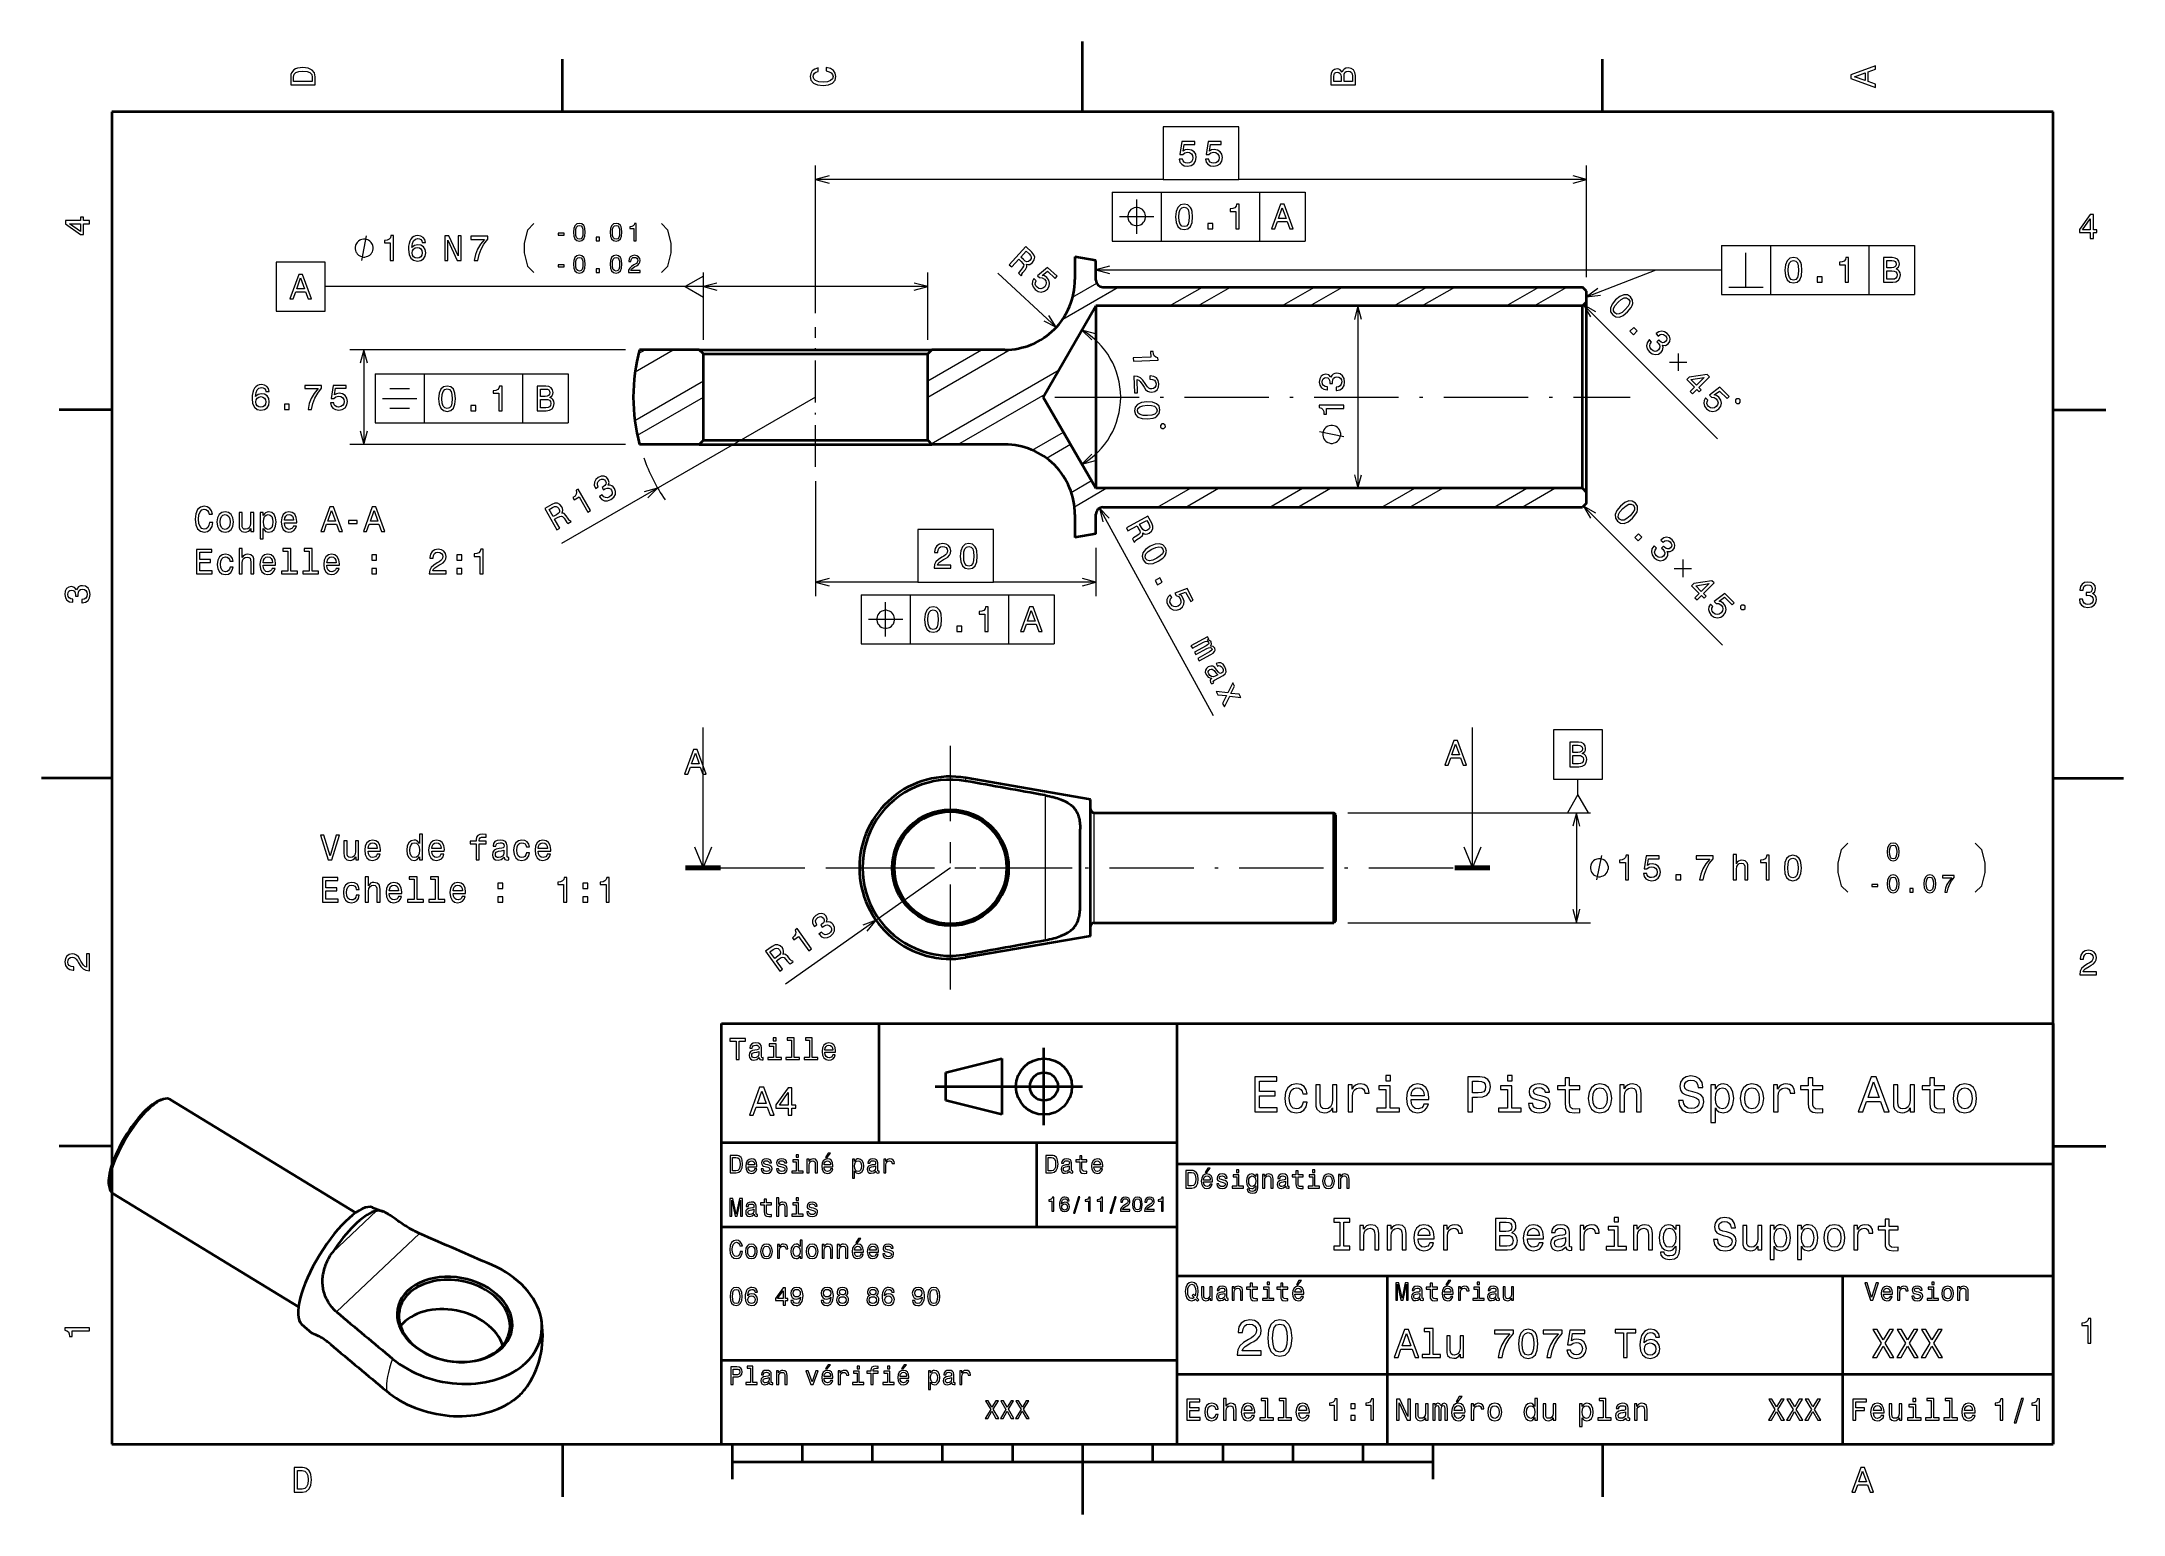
# Model space of a CAD drawing. Extents: x 0 to 297, y 0 to 210.
import ezdxf

# ---------------------------------------------------------------- set-up
doc = ezdxf.new("R2010")
doc.units = 0
doc.linetypes.add('AXES', pattern=[24, 15, -3, 3, -3])
doc.linetypes.add('DASHDOT', pattern=[18.5, 12, -3, 0.5, -3])

msp = doc.modelspace()

# ---------------------------------------------------------------- linework, layer by layer
at = {"color": 7, "lineweight": 35, "ltscale": 0.25}
for p, q in [((148.5, 200), (148.5, 210)), ((10, 105), (0, 105)), ((287, 105), (297, 105)), ((192, 10), (192, 20)), ((148.5, 10), (148.5, 0))]:
    msp.add_line(p, q, dxfattribs=at)
at = {"color": 7, "lineweight": 35, "ltscale": 0.1875}
for p, q in [((74.300003, 200), (74.300003, 207.5)), ((222.699997, 200), (222.699997, 207.5)), ((10, 157.5), (2.5, 157.5)), ((287, 157.5), (294.5, 157.5)), ((10, 52.5), (2.5, 52.5)), ((287, 52.5), (294.5, 52.5)), ((74.300003, 10), (74.300003, 2.5)), ((222.699997, 10), (222.699997, 2.5))]:
    msp.add_line(p, q, dxfattribs=at)
at = {"color": 7, "lineweight": 35}
for p, q in [((287, 200), (10, 200)), ((10, 200), (10, 10)), ((287, 10), (287, 200)), ((219.814255, 172.312836), (150.414261, 172.312836)), ((151.414261, 175.012833), (219.814255, 175.012833)), ((220.414261, 152.792648), (220.414261, 172.912842)), ((93.814262, 166.062836), (127.014259, 166.062836)), ((94.414261, 165.46283), (126.414261, 165.46283)), ((93.814262, 152.562836), (127.014259, 152.562836)), ((94.414261, 153.162842), (126.414261, 153.162842)), ((219.81427, 146.312836), (150.414261, 146.312836)), ((151.414261, 143.612839), (219.81427, 143.612839)), ((150.164047, 100.056496), (184.364044, 100.056496)), ((150.164047, 84.356499), (184.364044, 84.356499)), ((97, 10), (97, 70)), ((97, 70), (287, 70)), ((162, 10), (162, 70)), ((287, 70), (287, 10)), ((127.5, 61), (148.5, 61)), ((44.813995, 43.016006), (18.319515, 59.161652)), ((97, 53), (162, 53)), ((162, 50), (287, 50)), ((36.644035, 29.609226), (10.149624, 45.754829)), ((97, 41), (162, 41)), ((162, 34), (287, 34)), ((257, 10), (257, 34)), ((97, 22), (162, 22)), ((162, 20), (287, 20)), ((10, 10), (287, 10)), ((97, 10), (287, 10)), ((98.5, 7.5), (198.5, 7.5))]:
    msp.add_line(p, q, dxfattribs=at)
at = {"color": 7, "lineweight": 13}
for p, q in [((110.414261, 171.276932), (110.414261, 192.337433)), ((160.028229, 190.337433), (110.414261, 190.337433)), ((220.414261, 190.337433), (170.800278, 190.337433)), ((152.728333, 188.557205), (180.27243, 188.557205)), ((152.728333, 181.557205), (180.272415, 181.557205)), ((239.661133, 180.948471), (267.205231, 180.948471)), ((150.414261, 177.473862), (230.52037, 177.4702)), ((91.816185, 175.065674), (40.45591, 175.065674)), ((126.414261, 175.065674), (44.732475, 175.065659)), ((187.800354, 172.312836), (187.800369, 146.312836)), ((219.995331, 172.493912), (239.117233, 153.372009)), ((239.661133, 173.948471), (267.205231, 173.948471)), ((83.305748, 166.062836), (43.968445, 166.062836)), ((47.576515, 162.622101), (75.120605, 162.622101)), ((126.907623, 152.669479), (145.15593, 163.205139)), ((110.414261, 159.312836), (74.177773, 138.46022)), ((47.576515, 155.622101), (75.120605, 155.622101)), ((83.305748, 152.562836), (43.968445, 152.562836)), ((150.933807, 143.489853), (167.125763, 113.932892)), ((219.983917, 143.782486), (239.803268, 123.963127)), ((116.917229, 131.135101), (144.461319, 131.135101)), ((116.917229, 124.135109), (144.461319, 124.135109)), ((94.372307, 92.206497), (94.372307, 112.206497)), ((204.126617, 92.206497), (204.126617, 112.206497)), ((143.164047, 102.537514), (143.164047, 81.875481)), ((186.364044, 100.056496), (220.956192, 100.056496)), ((129.664047, 92.206497), (106.133095, 75.587257)), ((186.364044, 84.356499), (220.956207, 84.356499))]:
    msp.add_line(p, q, dxfattribs=at)
at = {"color": 7, "lineweight": 13, "ltscale": 0.398115}
msp.add_line((220.414261, 176.412842), (220.414261, 192.337433), dxfattribs=at)
at = {"color": 7, "lineweight": 13, "ltscale": 0.175}
for p, q in [((152.728333, 188.557205), (152.728333, 181.557205)), ((159.728333, 188.557205), (159.728333, 181.557205)), ((173.736404, 188.557205), (173.736404, 181.557205)), ((180.27243, 188.557205), (180.272415, 181.557205)), ((239.661133, 180.948471), (239.661133, 173.948471)), ((246.661133, 180.948471), (246.661133, 173.948471)), ((260.669189, 180.948471), (260.669189, 173.948471)), ((267.205231, 180.948471), (267.205231, 173.948471)), ((47.576515, 162.622101), (47.576515, 155.622101)), ((54.576515, 162.622101), (54.576515, 155.622101)), ((68.584587, 162.622101), (68.584579, 155.622101)), ((75.120605, 162.622101), (75.120605, 155.622101)), ((116.917229, 131.135101), (116.917229, 124.135109)), ((123.917229, 131.135101), (123.917229, 124.135109)), ((137.925293, 131.135101), (137.925293, 124.135109)), ((144.461319, 131.135101), (144.461319, 124.135109))]:
    msp.add_line(p, q, dxfattribs=at)
at = {"color": 7, "lineweight": 35, "ltscale": 0.076102}
for p, q in [((150.414261, 178.812836), (147.414261, 179.328995)), ((150.414261, 139.812836), (147.414261, 139.296692))]:
    msp.add_line(p, q, dxfattribs=at)
at = {"color": 7, "lineweight": 35, "ltscale": 0.081654}
for p, q in [((147.414261, 179.328995), (147.414261, 176.062836)), ((147.414261, 142.562836), (147.414261, 139.296692))]:
    msp.add_line(p, q, dxfattribs=at)
at = {"color": 7, "lineweight": 35, "ltscale": 0.07}
for p, q in [((150.414261, 176.012833), (150.414261, 178.812836)), ((150.414261, 139.812836), (150.414261, 142.612839))]:
    msp.add_line(p, q, dxfattribs=at)
at = {"color": 7, "lineweight": 13, "ltscale": 0.240071}
for p, q in [((94.414261, 167.46283), (94.414261, 177.065659)), ((126.414261, 167.46283), (126.414261, 177.065674))]:
    msp.add_line(p, q, dxfattribs=at)
at = {"color": 7, "lineweight": 13, "ltscale": 0.284298}
msp.add_line((144.76561, 169.28363), (136.405716, 176.992889), dxfattribs=at)
at = {"color": 7, "lineweight": 13, "ltscale": 0.099208}
msp.add_line((147.093613, 173.561462), (150.530273, 175.545624), dxfattribs=at)
at = {"color": 7, "lineweight": 35, "ltscale": 0.375278}
for q in [(150.414261, 172.312836), (150.414261, 146.312836)]:
    msp.add_line((142.908707, 159.312836), q, dxfattribs=at)
at = {"color": 7, "lineweight": 13, "ltscale": 0.228839}
msp.add_line((145.680252, 170.436066), (153.607452, 175.012833), dxfattribs=at)
at = {"color": 7, "lineweight": 35, "ltscale": 0.480813}
for p, q in [((150.414261, 172.312836), (150.414261, 153.080307)), ((219.81427, 153.080307), (219.814255, 172.312836))]:
    msp.add_line(p, q, dxfattribs=at)
at = {"color": 7, "lineweight": 13, "ltscale": 0.135}
for p, q in [((160.930923, 172.312836), (165.607452, 175.012833)), ((164.930923, 172.312836), (169.607452, 175.012833)), ((176.930923, 172.312836), (181.607452, 175.012833)), ((180.930923, 172.312836), (185.607452, 175.012833)), ((192.930923, 172.312836), (197.607452, 175.012833)), ((196.930923, 172.312836), (201.607452, 175.012833)), ((208.930923, 172.312836), (213.607452, 175.012833)), ((212.930923, 172.312836), (217.607452, 175.012833)), ((159.221069, 143.612839), (163.897598, 146.312836)), ((163.221069, 143.612839), (167.897598, 146.312836)), ((175.221069, 143.612839), (179.897598, 146.312836)), ((179.221069, 143.612839), (183.897598, 146.312836)), ((191.221069, 143.612839), (195.897598, 146.312836)), ((195.221069, 143.612839), (199.897598, 146.312836)), ((207.221069, 143.612839), (211.897598, 146.312836)), ((211.221069, 143.612839), (215.897598, 146.312836))]:
    msp.add_line(p, q, dxfattribs=at)
at = {"color": 7, "lineweight": 35, "ltscale": 0.021213}
for p, q in [((220.414261, 174.412842), (219.814255, 175.012833)), ((219.814255, 172.312836), (220.414261, 172.912842)), ((219.814255, 172.312836), (220.414261, 172.912842)), ((94.414261, 165.46283), (93.814262, 166.062836)), ((126.414261, 165.46283), (127.014259, 166.062836)), ((94.414261, 153.162842), (93.814262, 152.562836)), ((126.414261, 153.162842), (127.014259, 152.562836)), ((219.81427, 146.312836), (220.414261, 145.71283)), ((220.414261, 144.21283), (219.81427, 143.612839))]:
    msp.add_line(p, q, dxfattribs=at)
at = {"color": 7, "lineweight": 35, "ltscale": 0.0375}
for p, q in [((220.414261, 172.912842), (220.414261, 174.412842)), ((220.414261, 144.21283), (220.414261, 145.71283))]:
    msp.add_line(p, q, dxfattribs=at)
at = {"color": 7, "linetype": 'DASHDOT', "lineweight": 13, "ltscale": 0.49818}
msp.add_line((110.414261, 149.349747), (110.414261, 169.276932), dxfattribs=at)
at = {"color": 7, "lineweight": 13, "ltscale": 0.3375}
msp.add_line((45.968445, 166.062836), (45.968445, 152.562836), dxfattribs=at)
at = {"color": 7, "lineweight": 13, "ltscale": 0.156967}
msp.add_line((84.668114, 162.923492), (90.105606, 166.062836), dxfattribs=at)
at = {"color": 7, "lineweight": 13, "ltscale": 0.027072}
msp.add_line((85.167786, 165.521393), (86.105606, 166.062836), dxfattribs=at)
at = {"color": 7, "lineweight": 35, "ltscale": 0.212713}
for p, q in [((93.814262, 166.062836), (85.305748, 166.062836)), ((93.814262, 152.562836), (85.305748, 152.562836))]:
    msp.add_line(p, q, dxfattribs=at)
at = {"color": 7, "lineweight": 35, "ltscale": 0.3075}
for p, q in [((94.414261, 153.162842), (94.414261, 165.46283)), ((126.414261, 153.162842), (126.414261, 165.46283))]:
    msp.add_line(p, q, dxfattribs=at)
at = {"color": 7, "lineweight": 13, "ltscale": 0.339012}
msp.add_line((126.414261, 159.312836), (138.157974, 166.093079), dxfattribs=at)
at = {"color": 7, "lineweight": 13, "ltscale": 0.22203}
msp.add_line((126.414261, 161.622238), (134.105606, 166.062836), dxfattribs=at)
at = {"color": 7, "lineweight": 35, "ltscale": 0.26}
for p, q in [((137.414261, 166.062836), (127.014259, 166.062836)), ((137.414261, 152.562836), (127.014259, 152.562836))]:
    msp.add_line(p, q, dxfattribs=at)
at = {"color": 7, "lineweight": 13, "ltscale": 0.282436}
msp.add_line((84.630386, 155.973511), (94.414261, 161.622238), dxfattribs=at)
at = {"color": 7, "lineweight": 13, "ltscale": 0.272049}
msp.add_line((84.990196, 153.871857), (94.414261, 159.312836), dxfattribs=at)
at = {"color": 7, "lineweight": 13, "ltscale": 0.35891}
msp.add_line((130.722916, 152.562836), (143.15593, 159.741043), dxfattribs=at)
at = {"color": 7, "linetype": 'DASHDOT', "lineweight": 13}
for p, q in [((144.574158, 159.312836), (226.655365, 159.312836)), ((96.872307, 92.206497), (201.626617, 92.206497))]:
    msp.add_line(p, q, dxfattribs=at)
at = {"color": 7, "lineweight": 13, "ltscale": 0.128451}
msp.add_line((141.335419, 151.761765), (145.785095, 154.33078), dxfattribs=at)
at = {"color": 7, "lineweight": 13, "ltscale": 0.099304}
msp.add_line((143.345108, 150.612656), (146.785095, 152.59874), dxfattribs=at)
at = {"color": 7, "lineweight": 35, "ltscale": 0.169187}
for p, q in [((150.414261, 153.080307), (150.414261, 146.312836)), ((219.81427, 146.312836), (219.81427, 153.080307))]:
    msp.add_line(p, q, dxfattribs=at)
at = {"color": 7, "lineweight": 35, "ltscale": 0.176995}
msp.add_line((220.414261, 145.71283), (220.414261, 152.792648), dxfattribs=at)
at = {"color": 7, "lineweight": 13, "ltscale": 0.410861}
msp.add_line((110.414261, 147.349747), (110.414261, 130.915314), dxfattribs=at)
at = {"color": 7, "lineweight": 13, "ltscale": 0.083394}
msp.add_line((146.89624, 145.734695), (149.785095, 147.402588), dxfattribs=at)
at = {"color": 7, "lineweight": 13, "ltscale": 0.131324}
msp.add_line((147.348419, 143.686356), (151.897598, 146.312836), dxfattribs=at)
at = {"color": 7, "lineweight": 13, "ltscale": 0.172438}
msp.add_line((150.414261, 137.812836), (150.414261, 130.915329), dxfattribs=at)
at = {"color": 7, "lineweight": 13, "ltscale": 0.365349}
msp.add_line((125.028236, 132.915329), (110.414261, 132.915314), dxfattribs=at)
at = {"color": 7, "lineweight": 13, "ltscale": 0.36535}
msp.add_line((150.414261, 132.915329), (135.800278, 132.915329), dxfattribs=at)
at = {"color": 7, "linetype": 'AXES', "lineweight": 13}
for p, q in [((129.664047, 74.832382), (129.664047, 109.580612)), ((112.289932, 92.206497), (147.038162, 92.206497))]:
    msp.add_line(p, q, dxfattribs=at)
at = {"color": 7, "lineweight": 13, "ltscale": 0.011313}
for p, q in [((131.868317, 104.565727), (131.868317, 105.018257)), ((131.868317, 79.394737), (131.868317, 79.847267))]:
    msp.add_line(p, q, dxfattribs=at)
at = {"color": 7, "lineweight": 35, "ltscale": 0.45143}
for p, q in [((149.664047, 101.956497), (131.868317, 105.018257)), ((149.664047, 82.456497), (131.868317, 79.394737))]:
    msp.add_line(p, q, dxfattribs=at)
at = {"color": 7, "lineweight": 13, "ltscale": 0.054881}
msp.add_line((219.177689, 102.654572), (219.177689, 104.849808), dxfattribs=at)
at = {"color": 7, "lineweight": 35, "ltscale": 0.36061}
msp.add_line((149.664047, 87.532097), (149.664047, 101.956497), dxfattribs=at)
at = {"color": 7, "lineweight": 13, "ltscale": 0.290337}
msp.add_line((150.164047, 88.443008), (150.164047, 100.056496), dxfattribs=at)
at = {"color": 7, "lineweight": 35, "ltscale": 0.290337}
msp.add_line((184.364044, 88.443008), (184.364044, 100.056496), dxfattribs=at)
at = {"color": 7, "lineweight": 35, "ltscale": 0.010607}
for p, q in [((184.664047, 99.7565), (184.364044, 100.056496)), ((184.664047, 84.656494), (184.364044, 84.356499))]:
    msp.add_line(p, q, dxfattribs=at)
at = {"color": 7, "lineweight": 35, "ltscale": 0.279242}
msp.add_line((184.664047, 88.586838), (184.664047, 99.7565), dxfattribs=at)
at = {"color": 7, "lineweight": 13, "ltscale": 0.3925}
msp.add_line((218.956192, 100.056496), (218.956207, 84.356499), dxfattribs=at)
at = {"color": 7, "lineweight": 35, "ltscale": 0.136979}
msp.add_line((148.164047, 92.206497), (148.164047, 97.685638), dxfattribs=at)
at = {"color": 7, "lineweight": 100, "ltscale": 0.125}
for p, q in [((91.872307, 92.206497), (96.872307, 92.206497)), ((206.626617, 92.206497), (201.626617, 92.206497))]:
    msp.add_line(p, q, dxfattribs=at)
at = {"color": 7, "lineweight": 35, "ltscale": 0.119953}
msp.add_line((148.164047, 87.408371), (148.164047, 92.206497), dxfattribs=at)
at = {"color": 7, "lineweight": 35, "ltscale": 0.017025}
msp.add_line((148.164047, 86.727364), (148.164047, 87.408371), dxfattribs=at)
at = {"color": 7, "lineweight": 35, "ltscale": 0.12689}
msp.add_line((149.664047, 82.456497), (149.664047, 87.532097), dxfattribs=at)
at = {"color": 7, "lineweight": 13, "ltscale": 0.102163}
msp.add_line((150.164047, 84.356499), (150.164047, 88.443008), dxfattribs=at)
at = {"color": 7, "lineweight": 35, "ltscale": 0.102163}
msp.add_line((184.364044, 84.356499), (184.364044, 88.443008), dxfattribs=at)
at = {"color": 7, "lineweight": 35, "ltscale": 0.098259}
msp.add_line((184.664047, 84.656494), (184.664047, 88.586838), dxfattribs=at)
at = {"color": 7, "lineweight": 35, "ltscale": 0.425}
msp.add_line((119.5, 53), (119.5, 70), dxfattribs=at)
at = {"color": 7, "lineweight": 35, "ltscale": 0.275}
msp.add_line((143, 55.5), (143, 66.5), dxfattribs=at)
at = {"color": 7, "lineweight": 35, "ltscale": 0.206155}
for p, q in [((129, 63), (137, 65)), ((137, 57), (129, 59))]:
    msp.add_line(p, q, dxfattribs=at)
at = {"color": 7, "lineweight": 35, "ltscale": 0.1}
msp.add_line((129, 59), (129, 63), dxfattribs=at)
at = {"color": 7, "lineweight": 35, "ltscale": 0.2}
msp.add_line((137, 65), (137, 57), dxfattribs=at)
at = {"color": 7, "lineweight": 35, "ltscale": 0.009459}
for p, q in [((16.993492, 59.099083), (17.35548, 59.209175)), ((9.597237, 46.962143), (9.665333, 46.58997))]:
    msp.add_line(p, q, dxfattribs=at)
at = {"color": 7, "lineweight": 35, "ltscale": 0.3}
msp.add_line((142, 41), (142, 53), dxfattribs=at)
at = {"color": 7, "lineweight": 13, "ltscale": 0.21592}
msp.add_line((41.474007, 37.351704), (47.754139, 43.280807), dxfattribs=at)
at = {"color": 7, "lineweight": 35, "ltscale": 0.04092}
msp.add_line((47.219009, 43.756073), (48.74659, 43.168205), dxfattribs=at)
at = {"color": 7, "lineweight": 13, "ltscale": 0.407121}
msp.add_line((42.086903, 28.854866), (53.928215, 40.034306), dxfattribs=at)
at = {"color": 7, "lineweight": 35, "ltscale": 0.35}
msp.add_line((192, 20), (192, 34), dxfattribs=at)
at = {"color": 7, "lineweight": 35, "ltscale": 0.049072}
msp.add_line((37.088669, 27.132599), (38.554981, 25.827656), dxfattribs=at)
at = {"color": 7, "lineweight": 35, "ltscale": 0.125}
for p, q in [((98.5, 10), (98.5, 5)), ((198.5, 10), (198.5, 5))]:
    msp.add_line(p, q, dxfattribs=at)
at = {"color": 7, "lineweight": 35, "ltscale": 0.0625}
for p, q in [((108.5, 10), (108.5, 7.5)), ((118.5, 10), (118.5, 7.5)), ((128.5, 10), (128.5, 7.5)), ((138.5, 10), (138.5, 7.5)), ((158.5, 10), (158.5, 7.5)), ((168.5, 10), (168.5, 7.5)), ((178.5, 10), (178.5, 7.5)), ((188.5, 10), (188.5, 7.5))]:
    msp.add_line(p, q, dxfattribs=at)
at = {"color": 7, "lineweight": 13}
for points in [[(35.533215, 204.994965), (35.533215, 203.829971), (39.033215, 203.829971), (39.033215, 204.994965), (38.922264, 205.544678), (38.584366, 205.953171), (38.034657, 206.205338), (37.283215, 206.296112), (36.516644, 206.215424), (36.21405, 206.114563), (35.971977, 205.973343), (35.644165, 205.56485), (35.563473, 205.297562)], [(35.951801, 204.959656), (36.027451, 205.342941), (36.259438, 205.605194), (36.672985, 205.761536), (37.283215, 205.811966), (37.873272, 205.756485), (38.286816, 205.600143), (38.533936, 205.332855), (38.614628, 204.959656), (38.614628, 204.298996), (35.951801, 204.298996)], [(111.93206, 205.817017), (112.35569, 205.716141), (112.658287, 205.549713), (112.844887, 205.317734), (112.905403, 205.045395), (112.814629, 204.71759), (112.54229, 204.460388), (112.098488, 204.28891), (111.483215, 204.233429), (110.872986, 204.28891), (110.424141, 204.455338), (110.151802, 204.71254), (110.055984, 205.045395), (110.106415, 205.287476), (110.247627, 205.494247), (110.474571, 205.655624), (110.787247, 205.766571), (110.787247, 206.245682), (110.308144, 206.094391), (109.94503, 205.832138), (109.718086, 205.474075), (109.637398, 205.045395), (109.763474, 204.510818), (110.116501, 204.10231), (110.696472, 203.840057), (111.483215, 203.749283), (112.269958, 203.840057), (112.84993, 204.10231), (113.208, 204.510818), (113.329041, 205.045395), (113.233215, 205.51442), (112.965927, 205.892654), (112.527161, 206.159943), (111.93206, 206.301163)], [(185.542007, 205.630417), (185.249496, 205.983429), (185.052811, 206.074219), (184.81073, 206.104477), (184.432495, 206.03891), (184.160156, 205.842224), (183.993729, 205.524506), (183.933212, 205.080704), (183.933212, 203.835022), (187.433212, 203.835022), (187.433212, 205.151306), (187.36261, 205.620331), (187.155838, 205.968307), (186.828018, 206.185165), (186.384216, 206.260818), (186.08667, 206.215424), (185.839554, 206.094391), (185.65799, 205.897705)], [(185.385666, 204.984879), (185.385666, 204.298996), (184.351807, 204.298996), (184.351807, 205.025223), (184.382065, 205.297562), (184.472839, 205.489197), (184.629181, 205.605194), (184.86116, 205.645538), (185.093155, 205.600143), (185.254532, 205.479111), (185.355408, 205.272339)], [(187.014618, 205.095825), (187.014618, 204.298996), (185.809296, 204.298996), (185.809296, 205.050446), (185.844589, 205.368164), (185.9505, 205.595108), (186.132065, 205.731277), (186.394302, 205.776657), (186.671692, 205.731277), (186.863327, 205.605194), (186.979324, 205.393372)], [(261.633209, 203.466858), (261.633209, 203.930847), (260.604401, 204.298996), (260.604401, 205.695969), (261.633209, 206.064133), (261.633209, 206.538193), (258.128174, 205.257217), (258.128174, 204.742798)], [(260.17572, 204.460388), (258.632477, 205), (260.17572, 205.539627)], [(160.028229, 197.837433), (160.028229, 190.337433), (170.800278, 190.337433), (170.800278, 197.837433)], [(162.295532, 193.250244), (162.406479, 192.8367), (162.653595, 192.513947), (163.016708, 192.31221), (163.480682, 192.236557), (163.990051, 192.327347), (164.388458, 192.574463), (164.640625, 192.967834), (164.73645, 193.472153), (164.650711, 193.941177), (164.40863, 194.309326), (164.030396, 194.546356), (163.541199, 194.632095), (163.162964, 194.571579), (162.870453, 194.405151), (163.011658, 195.348236), (164.5448, 195.348236), (164.5448, 195.76178), (162.673767, 195.76178), (162.396393, 193.905869), (162.79985, 193.905869), (163.092361, 194.142899), (163.465561, 194.228638), (163.788315, 194.173157), (164.035446, 194.01178), (164.191772, 193.764664), (164.247253, 193.44693), (164.191772, 193.129211), (164.030396, 192.882095), (163.783279, 192.725754), (163.465561, 192.670273), (163.198257, 192.705582), (162.991486, 192.821579), (162.840195, 193.003128), (162.764542, 193.250244)], [(166.031555, 193.250244), (166.142502, 192.8367), (166.389618, 192.513947), (166.752731, 192.31221), (167.216705, 192.236557), (167.726074, 192.327347), (168.124481, 192.574463), (168.376648, 192.967834), (168.472473, 193.472153), (168.386734, 193.941177), (168.144653, 194.309326), (167.766418, 194.546356), (167.277222, 194.632095), (166.898987, 194.571579), (166.606476, 194.405151), (166.747681, 195.348236), (168.280823, 195.348236), (168.280823, 195.76178), (166.40979, 195.76178), (166.132416, 193.905869), (166.535873, 193.905869), (166.828384, 194.142899), (167.201584, 194.228638), (167.524338, 194.173157), (167.771469, 194.01178), (167.927795, 193.764664), (167.983276, 193.44693), (167.927795, 193.129211), (167.766418, 192.882095), (167.519302, 192.725754), (167.201584, 192.670273), (166.93428, 192.705582), (166.727509, 192.821579), (166.576218, 193.003128), (166.500565, 193.250244)], [(6.833213, 184.02739), (6.833213, 184.481277), (5.965778, 184.481277), (5.965778, 184.98056), (5.56232, 184.98056), (5.56232, 184.481277), (3.408862, 184.481277), (3.408862, 184.022339), (5.521974, 182.489197), (5.965778, 182.489197), (5.965778, 184.02739)], [(157.511673, 185.057205), (157.511673, 185.173874), (157.453339, 185.407211), (157.395004, 185.582199), (157.33667, 185.698868), (157.220001, 185.873871), (157.044998, 186.048874), (156.869995, 186.165543), (156.753326, 186.223877), (156.578339, 186.282211), (156.345001, 186.340546), (156.228333, 186.340546), (156.111664, 186.340546), (155.878326, 186.282211), (155.703339, 186.223877), (155.58667, 186.165543), (155.411667, 186.048874), (155.236664, 185.873871), (155.119995, 185.698868), (155.061661, 185.582199), (155.003326, 185.407211), (154.944992, 185.173874), (154.944992, 185.057205), (154.944992, 184.940536), (155.003326, 184.707199), (155.061661, 184.532211), (155.119995, 184.415543), (155.236664, 184.24054), (155.411667, 184.065536), (155.58667, 183.948868), (155.703339, 183.890533), (155.878326, 183.832199), (156.111664, 183.773865), (156.228333, 183.773865), (156.345001, 183.773865), (156.578339, 183.832199), (156.753326, 183.890533), (156.869995, 183.948868), (157.044998, 184.065536), (157.220001, 184.24054), (157.33667, 184.415543), (157.395004, 184.532211), (157.453339, 184.707199), (157.511673, 184.940536)], [(292.277374, 181.916794), (292.731262, 181.916794), (292.731262, 182.784225), (293.23056, 182.784225), (293.23056, 183.187683), (292.731262, 183.187683), (292.731262, 185.341141), (292.272339, 185.341141), (290.739197, 183.228027), (290.739197, 182.784225), (292.277374, 182.784225)], [(291.162842, 183.187683), (292.277374, 184.756134), (292.277374, 183.187683)], [(5.56232, 182.912827), (3.993876, 184.02739), (5.56232, 184.02739)], [(47.299141, 180.565659), (47.299141, 180.682327), (47.240807, 180.915665), (47.182476, 181.090668), (47.124142, 181.207336), (47.007473, 181.382339), (46.832474, 181.557327), (46.657475, 181.673996), (46.54081, 181.73233), (46.365807, 181.790665), (46.132477, 181.848999), (46.015808, 181.848999), (45.899139, 181.848999), (45.66581, 181.790665), (45.490807, 181.73233), (45.374138, 181.673996), (45.199142, 181.557327), (45.024139, 181.382339), (44.907478, 181.207336), (44.849144, 181.090668), (44.79081, 180.915665), (44.732475, 180.682327), (44.732475, 180.565659), (44.732475, 180.449005), (44.79081, 180.215668), (44.849144, 180.040665), (44.907478, 179.923996), (45.024139, 179.748993), (45.199142, 179.574005), (45.374138, 179.457336), (45.490807, 179.399002), (45.66581, 179.340668), (45.899139, 179.282333), (46.015808, 179.282333), (46.132477, 179.282333), (46.365807, 179.340668), (46.54081, 179.399002), (46.657475, 179.457336), (46.832474, 179.574005), (47.007473, 179.748993), (47.124142, 179.923996), (47.182476, 180.040665), (47.240807, 180.215668), (47.299141, 180.449005)], [(49.726372, 178.815659), (50.185303, 178.815659), (50.185303, 182.340881), (49.842365, 182.340881), (49.751587, 182.033249), (49.57003, 181.826477), (49.292652, 181.705429), (48.909367, 181.665085), (48.909367, 181.307022), (49.726372, 181.307022)], [(54.763546, 181.372589), (54.667725, 181.781082), (54.445824, 182.083679), (54.102882, 182.275314), (53.659081, 182.340881), (53.36153, 182.305573), (53.104324, 182.209763), (52.87738, 182.053421), (52.685738, 181.831512), (52.534439, 181.554138), (52.423489, 181.216248), (52.352882, 180.817825), (52.33271, 180.368973), (52.413403, 179.652847), (52.660519, 179.133392), (53.058937, 178.820709), (53.603603, 178.714798), (54.092796, 178.805573), (54.465996, 179.042618), (54.708069, 179.415802), (54.793804, 179.889877), (54.708069, 180.368973), (54.476082, 180.737137), (54.118011, 180.969116), (53.67421, 181.04982), (53.195103, 180.948944), (52.837032, 180.661484), (52.912682, 181.216248), (53.074066, 181.614655), (53.321182, 181.851685), (53.664124, 181.932373), (53.916283, 181.892029), (54.107925, 181.786133), (54.234009, 181.609619), (54.299568, 181.372589)], [(57.539341, 178.815659), (57.957928, 178.815659), (57.957928, 181.685257), (59.299427, 178.815659), (59.83905, 178.815659), (59.83905, 182.315659), (59.415421, 182.315659), (59.415421, 179.446075), (58.08905, 182.315659), (57.539341, 182.315659)], [(61.724209, 178.815659), (62.233578, 178.815659), (62.400002, 179.647797), (62.692509, 180.424454), (63.106056, 181.14563), (63.645679, 181.821426), (63.645679, 182.240021), (61.245102, 182.240021), (61.245102, 181.781082), (63.16153, 181.781082), (62.606773, 181.10025), (62.188187, 180.389145), (61.895679, 179.632675)], [(73.67868, 182.424088), (74.532997, 182.424088), (74.532997, 182.702988), (73.67868, 182.702988)], [(75.870262, 182.812424), (75.923218, 182.258179), (76.089134, 181.862778), (76.353905, 181.622726), (76.721054, 181.545059), (77.084671, 181.622726), (77.349442, 181.862778), (77.511833, 182.258179), (77.568314, 182.812424), (77.511833, 183.363144), (77.444756, 183.582016), (77.349442, 183.76207), (77.084671, 184.002121), (76.721054, 184.083313), (76.353905, 184.002121), (76.089134, 183.75853), (75.923218, 183.363144)], [(76.209167, 182.812424), (76.237411, 183.239578), (76.325661, 183.546722), (76.484528, 183.726761), (76.721054, 183.790298), (76.954048, 183.726761), (77.112915, 183.546722), (77.201172, 183.239578), (77.229408, 182.812424), (77.201172, 182.381729), (77.112915, 182.0746), (76.954048, 181.894562), (76.721054, 181.834534), (76.484528, 181.894562), (76.325661, 182.0746), (76.237411, 182.381729)], [(79.092682, 181.615662), (79.579857, 181.615662), (79.579857, 182.141678), (79.092682, 182.141678)], [(81.100693, 182.812424), (81.153648, 182.258179), (81.319565, 181.862778), (81.584335, 181.622726), (81.951485, 181.545059), (82.315102, 181.622726), (82.579872, 181.862778), (82.742264, 182.258179), (82.798744, 182.812424), (82.742264, 183.363144), (82.675186, 183.582016), (82.579872, 183.76207), (82.315102, 184.002121), (81.951485, 184.083313), (81.584335, 184.002121), (81.319565, 183.75853), (81.153648, 183.363144)], [(81.439598, 182.812424), (81.467842, 183.239578), (81.556099, 183.546722), (81.714958, 183.726761), (81.951485, 183.790298), (82.184479, 183.726761), (82.343346, 183.546722), (82.431602, 183.239578), (82.459839, 182.812424), (82.431602, 182.381729), (82.343346, 182.0746), (82.184479, 181.894562), (81.951485, 181.834534), (81.714958, 181.894562), (81.556099, 182.0746), (81.467842, 182.381729)], [(84.503159, 181.615662), (84.824409, 181.615662), (84.824409, 184.083313), (84.584351, 184.083313), (84.520805, 183.867966), (84.393715, 183.723236), (84.199554, 183.638504), (83.931252, 183.61026), (83.931252, 183.359619), (84.503159, 183.359619)], [(33.45591, 178.565659), (33.45591, 171.565659), (40.45591, 171.565674), (40.45591, 178.565659)], [(54.304611, 179.884827), (54.249138, 179.567108), (54.107925, 179.325027), (53.880981, 179.163651), (53.59856, 179.11322), (53.30101, 179.163651), (53.074066, 179.319992), (52.927811, 179.562057), (52.882423, 179.879791), (52.932854, 180.192459), (53.074066, 180.429504), (53.306053, 180.580795), (53.618732, 180.636276), (53.891068, 180.580795), (54.107925, 180.43454), (54.249138, 180.19751)], [(75.870262, 178.262421), (75.923218, 177.708176), (76.089134, 177.31279), (76.353905, 177.072723), (76.721054, 176.995056), (77.084671, 177.072723), (77.349442, 177.31279), (77.511833, 177.708176), (77.568314, 178.262421), (77.511833, 178.813141), (77.444756, 179.032013), (77.349442, 179.212067), (77.084671, 179.452118), (76.721054, 179.53331), (76.353905, 179.452118), (76.089134, 179.208527), (75.923218, 178.813141)], [(76.209167, 178.262421), (76.237411, 178.68959), (76.325661, 178.996719), (76.484528, 179.176758), (76.721054, 179.240311), (76.954048, 179.176758), (77.112915, 178.996719), (77.201172, 178.68959), (77.229408, 178.262421), (77.201172, 177.831726), (77.112915, 177.524597), (76.954048, 177.344559), (76.721054, 177.284546), (76.484528, 177.344559), (76.325661, 177.524597), (76.237411, 177.831726)], [(81.100693, 178.262421), (81.153648, 177.708176), (81.319565, 177.31279), (81.584335, 177.072723), (81.951485, 176.995056), (82.315102, 177.072723), (82.579872, 177.31279), (82.742264, 177.708176), (82.798744, 178.262421), (82.742264, 178.813141), (82.675186, 179.032013), (82.579872, 179.212067), (82.315102, 179.452118), (81.951485, 179.53331), (81.584335, 179.452118), (81.319565, 179.208527), (81.153648, 178.813141)], [(81.439598, 178.262421), (81.467842, 178.68959), (81.556099, 178.996719), (81.714958, 179.176758), (81.951485, 179.240311), (82.184479, 179.176758), (82.343346, 178.996719), (82.431602, 178.68959), (82.459839, 178.262421), (82.431602, 177.831726), (82.343346, 177.524597), (82.184479, 177.344559), (81.951485, 177.284546), (81.714958, 177.344559), (81.556099, 177.524597), (81.467842, 177.831726)], [(83.705315, 177.065659), (85.389252, 177.065659), (85.389252, 177.369263), (84.058342, 177.369263), (84.132477, 177.535187), (84.259567, 177.672867), (84.651428, 177.923523), (84.859711, 178.029419), (85.092712, 178.181229), (85.258629, 178.357742), (85.353951, 178.566025), (85.389252, 178.802551), (85.329239, 179.099091), (85.163315, 179.332092), (84.909134, 179.480362), (84.580818, 179.53331), (84.241913, 179.473297), (83.984207, 179.307373), (83.818283, 179.042618), (83.761803, 178.693115), (83.761803, 178.643692), (84.083054, 178.643692), (84.083054, 178.671936), (84.11483, 178.911987), (84.210144, 179.088501), (84.361946, 179.201477), (84.563171, 179.240311), (84.767921, 179.205002), (84.919724, 179.116745), (85.01857, 178.979065), (85.053879, 178.806076), (85.029167, 178.643692), (84.96209, 178.506012), (84.849121, 178.385986), (84.693787, 178.280075), (84.485504, 178.167099), (84.139542, 177.948227), (83.89595, 177.71524), (83.751213, 177.432816), (83.705315, 177.076263)], [(138.050735, 178.196487), (138.395523, 177.878525), (139.397263, 178.964813), (139.749481, 178.640015), (139.998749, 178.389572), (140.113998, 178.187225), (140.090164, 177.982834), (139.925522, 177.729904), (139.636353, 177.379135), (139.456879, 177.139893), (139.381714, 176.969101), (139.770996, 176.610107), (139.835953, 176.680557), (139.846405, 176.862991), (139.994537, 177.08313), (140.351501, 177.522308), (140.572235, 177.888138), (140.575867, 178.063171), (140.507355, 178.256699), (140.741119, 178.212616), (140.9646, 178.246658), (141.181763, 178.348236), (141.385208, 178.524231), (141.620499, 178.883514), (141.687592, 179.253845), (141.572815, 179.620377), (141.283585, 179.976273), (140.423462, 180.769455)], [(140.896591, 179.750031), (141.102234, 179.519226), (141.196686, 179.301773), (141.177124, 179.079697), (141.022461, 178.845032), (140.787079, 178.664185), (140.567322, 178.626724), (140.335236, 178.71727), (140.084579, 178.914124), (139.687881, 179.279938), (140.477646, 180.136368)], [(35.422768, 173.315659), (35.886742, 173.315659), (36.254898, 174.344482), (37.651871, 174.344482), (38.020027, 173.315659), (38.494095, 173.315659), (37.213112, 176.820709), (36.6987, 176.820709)], [(36.416283, 174.773163), (36.95591, 176.316391), (37.495537, 174.773163)], [(73.67868, 177.8741), (74.532997, 177.8741), (74.532997, 178.152985), (73.67868, 178.152985)], [(79.092682, 177.065659), (79.579857, 177.065659), (79.579857, 177.591675), (79.092682, 177.591675)], [(94.414261, 176.565659), (91.816185, 175.065674), (94.414261, 173.565674)], [(141.543884, 176.216904), (141.345108, 175.837677), (141.307953, 175.432877), (141.438141, 175.038406), (141.727936, 174.668259), (142.16394, 174.389679), (142.624344, 174.301254), (143.076401, 174.419495), (143.488724, 174.725281), (143.743668, 175.128189), (143.815277, 175.562943), (143.697906, 175.993607), (143.396408, 176.388275), (143.077332, 176.600204), (142.749466, 176.676147), (143.492615, 177.273712), (144.619675, 176.23436), (144.900024, 176.538376), (143.524567, 177.806793), (142.0625, 176.630493), (142.3591, 176.356979), (142.734818, 176.332932), (143.067291, 176.14296), (143.266953, 175.883362), (143.339218, 175.597198), (143.286621, 175.309555), (143.112015, 175.038376), (142.855835, 174.842407), (142.569672, 174.770157), (142.282028, 174.822754), (142.010849, 174.99736), (141.838287, 175.204514), (141.764908, 175.429962), (141.776764, 175.666), (141.888687, 175.898941)], [(224.561768, 173.173706), (224.055389, 172.560333), (223.823593, 171.993332), (223.848557, 171.483383), (224.140976, 171.034042), (224.586731, 170.745193), (225.09668, 170.72023), (225.660126, 170.955597), (226.277069, 171.45842), (226.776321, 172.071777), (226.929657, 172.360641), (227.015244, 172.638794), (226.99028, 173.148743), (226.705002, 173.598068), (226.252106, 173.886932), (225.738586, 173.908325), (225.17157, 173.676529)], [(224.904114, 172.83136), (225.364151, 173.234329), (225.76355, 173.455429), (226.105896, 173.476822), (226.409012, 173.302094), (226.580185, 173.002533), (226.558792, 172.660187), (226.337692, 172.260788), (225.934723, 171.800766), (225.47113, 171.394226), (225.071716, 171.173126), (224.729385, 171.151733), (224.433395, 171.326462), (224.255081, 171.626022), (224.276489, 171.968369), (224.497574, 172.367767)], [(226.608002, 168.709671), (227.100128, 168.217545), (227.63147, 168.748886), (227.139343, 169.241013)], [(229.374588, 167.49791), (229.349625, 167.472946), (229.064331, 167.073532), (228.975174, 166.64917), (229.075027, 166.221237), (229.363892, 165.811142), (229.79538, 165.500885), (230.230453, 165.379639), (230.658386, 165.450958), (231.043518, 165.707718), (231.225388, 165.946655), (231.318115, 166.196274), (231.321671, 166.456604), (231.24678, 166.72406), (231.671158, 166.68483), (232.05986, 166.9095), (232.284515, 167.24115), (232.341583, 167.604889), (232.223892, 167.986465), (231.927917, 168.375168), (231.549911, 168.639053), (231.146942, 168.72821), (230.736832, 168.639053), (230.3517, 168.360901), (230.326736, 168.335938), (230.644119, 168.018555), (230.900879, 168.218262), (231.157639, 168.289581), (231.407257, 168.239655), (231.65332, 168.064911), (231.810226, 167.850952), (231.87085, 167.640549), (231.831635, 167.437286), (231.699677, 167.24115), (231.492844, 167.098495), (231.289581, 167.066406), (231.068481, 167.144852), (230.843811, 167.326736), (230.708313, 167.469376), (230.42659, 167.187653), (230.608459, 167.02005), (230.801025, 166.76329), (230.883041, 166.510086), (230.843811, 166.271164), (230.697601, 166.053635), (230.451553, 165.886032), (230.194794, 165.836105), (229.934464, 165.903854), (229.68483, 166.089294), (229.495834, 166.349625), (229.438782, 166.620636), (229.506531, 166.895233), (229.702667, 167.169815)], [(155.743576, 164.91333), (155.760956, 164.454727), (159.283646, 164.588318), (159.270645, 164.931), (158.959793, 165.010056), (158.746292, 165.183655), (158.614838, 165.456238), (158.559982, 165.837723), (158.202179, 165.824158), (158.233139, 165.007736)], [(32.452736, 160.119751), (32.356918, 160.528259), (32.13501, 160.830841), (31.792076, 161.022491), (31.348267, 161.088058), (31.05072, 161.05275), (30.79351, 160.956924), (30.566566, 160.800583), (30.374924, 160.57869), (30.223633, 160.301315), (30.112679, 159.963409), (30.042076, 159.565002), (30.021904, 159.11615), (30.102592, 158.400009), (30.349709, 157.880554), (30.748123, 157.567871), (31.292793, 157.461975), (31.78199, 157.55275), (32.15519, 157.78978), (32.397263, 158.162979), (32.482994, 158.637039), (32.397263, 159.11615), (32.165276, 159.484299), (31.807205, 159.716293), (31.363396, 159.796982), (30.884293, 159.696121), (30.526222, 159.408661), (30.601875, 159.963409), (30.763252, 160.361832), (31.010376, 160.598862), (31.35331, 160.67955), (31.605476, 160.639206), (31.797119, 160.533295), (31.923195, 160.356781), (31.988762, 160.119751)], [(38.013397, 157.562836), (38.522766, 157.562836), (38.689194, 158.394974), (38.981697, 159.171631), (39.395241, 159.892807), (39.934868, 160.568604), (39.934868, 160.987183), (37.534294, 160.987183), (37.534294, 160.528259), (39.450722, 160.528259), (38.895966, 159.847412), (38.477379, 159.136322), (38.184868, 158.379837)], [(41.199707, 158.475662), (41.310661, 158.062119), (41.557777, 157.739349), (41.920891, 157.537613), (42.384865, 157.461975), (42.894234, 157.55275), (43.292648, 157.799866), (43.544807, 158.193237), (43.640633, 158.697556), (43.554893, 159.16658), (43.31282, 159.534744), (42.934578, 159.771774), (42.445389, 159.857498), (42.067146, 159.796982), (41.774635, 159.630554), (41.915848, 160.573639), (43.44899, 160.573639), (43.44899, 160.987183), (41.57795, 160.987183), (41.300575, 159.131287), (41.704033, 159.131287), (41.996536, 159.368317), (42.369736, 159.454041), (42.692505, 159.398575), (42.939621, 159.237183), (43.095963, 158.990067), (43.151436, 158.672348), (43.095963, 158.35463), (42.934578, 158.107498), (42.687462, 157.951172), (42.369736, 157.895691), (42.102448, 157.930984), (41.895676, 158.046982), (41.744377, 158.228546), (41.668732, 158.475662)], [(155.841949, 162.318954), (155.933105, 159.915054), (156.366516, 159.931488), (156.294464, 161.831421), (156.535339, 161.734573), (156.73877, 161.560593), (157.117783, 161.014771), (157.280258, 160.72316), (157.509567, 160.398773), (157.770523, 160.171463), (158.073029, 160.046661), (158.412582, 160.009079), (158.832672, 160.110794), (159.156296, 160.360275), (159.354202, 160.731155), (159.412033, 161.202698), (159.308014, 161.683258), (159.05719, 162.04216), (158.670242, 162.264694), (158.168259, 162.326416), (158.097717, 162.32373), (158.115097, 161.865128), (158.155411, 161.866653), (158.499832, 161.834305), (158.756973, 161.707779), (158.926453, 161.497192), (158.992783, 161.212036), (158.953476, 160.917831), (158.835693, 160.69635), (158.644501, 160.547791), (158.399475, 160.488037), (158.166321, 160.514511), (157.966141, 160.602814), (157.788681, 160.757584), (157.629074, 160.973602), (157.456543, 161.264816), (157.125351, 161.746857), (156.779556, 162.08197), (156.368546, 162.2733), (155.857071, 162.319519)], [(184.700928, 160.267929), (184.736237, 160.267929), (185.220383, 160.348618), (185.583496, 160.585648), (185.815491, 160.958847), (185.90123, 161.453079), (185.815491, 161.977585), (185.593582, 162.370956), (185.240555, 162.623108), (184.786667, 162.713898), (184.48912, 162.673538), (184.24704, 162.562592), (184.06044, 162.381042), (183.924271, 162.138962), (183.651947, 162.466766), (183.218231, 162.582764), (182.82486, 162.507126), (182.527298, 162.290253), (182.340698, 161.937241), (182.275146, 161.453079), (182.355835, 160.999191), (182.577728, 160.651215), (182.930756, 160.424271), (183.39978, 160.348618), (183.435089, 160.348618), (183.435089, 160.79747), (183.11232, 160.837814), (182.880325, 160.968933), (182.73912, 161.180756), (182.68869, 161.478302), (182.729034, 161.740555), (182.834946, 161.93219), (183.006409, 162.048187), (183.238403, 162.093567), (183.485519, 162.048187), (183.651947, 161.927155), (183.752808, 161.715332), (183.783066, 161.427872), (183.77803, 161.231186), (184.176437, 161.231186), (184.166351, 161.478302), (184.211746, 161.796021), (184.332779, 162.033051), (184.529465, 162.174271), (184.786667, 162.224701), (185.079178, 162.16922), (185.296036, 162.022964), (185.432205, 161.790985), (185.477585, 161.483337), (185.427155, 161.165619), (185.275864, 160.933624), (185.033783, 160.787384), (184.700928, 160.731903)], [(235.19751, 160.120148), (235.518463, 159.799194), (236.131836, 160.412567), (236.484879, 160.059525), (236.770157, 160.344818), (236.417114, 160.697861), (237.93985, 162.220581), (237.615326, 162.545105), (235.037033, 162.134995), (234.723221, 161.821182), (235.810883, 160.733521)], [(235.30806, 161.806915), (237.205231, 162.127869), (236.096176, 161.018814)], [(237.404221, 159.204376), (237.190262, 158.833496), (237.136765, 158.430527), (237.250885, 158.031128), (237.525467, 157.649551), (237.949844, 157.353577), (238.406296, 157.246582), (238.862762, 157.346436), (239.287125, 157.635284), (239.558151, 158.027557), (239.647293, 158.459061), (239.547455, 158.894119), (239.262161, 159.300659), (238.951904, 159.52533), (238.627396, 159.614471), (239.394104, 160.181488), (240.478195, 159.097397), (240.770615, 159.389816), (239.447601, 160.71283), (237.939133, 159.596649), (238.224426, 159.311356), (238.598862, 159.272125), (238.923386, 159.068863), (239.112381, 158.801407), (239.173004, 158.512558), (239.108826, 158.227264), (238.923386, 157.963379), (238.659485, 157.777939), (238.370636, 157.717316), (238.085358, 157.781509), (237.821457, 157.966934), (237.657425, 158.180908), (237.593231, 158.409134), (237.614624, 158.644501), (237.73587, 158.872726)], [(31.993805, 158.632004), (31.938324, 158.31427), (31.797119, 158.072205), (31.570168, 157.910812), (31.28775, 157.860382), (30.990204, 157.910812), (30.763252, 158.067154), (30.617004, 158.309235), (30.571609, 158.626953), (30.622047, 158.939636), (30.763252, 159.176666), (30.995247, 159.327972), (31.307922, 159.383438), (31.580261, 159.327972), (31.797119, 159.181717), (31.938324, 158.944687)], [(34.630402, 157.562836), (35.32637, 157.562836), (35.32637, 158.31427), (34.630402, 158.31427)], [(157.69252, 158.635269), (156.904175, 158.529678), (156.348709, 158.271408), (156.020355, 157.880447), (155.929352, 157.352127), (156.059906, 156.83725), (156.416931, 156.472275), (156.990158, 156.261856), (157.784439, 156.211227), (158.567566, 156.321671), (158.876389, 156.42926), (159.12825, 156.575089), (159.456604, 156.966049), (159.552826, 157.489517), (159.417053, 158.009247), (159.054977, 158.374023), (158.481567, 158.589493)], [(157.710861, 158.151474), (158.322189, 158.134277), (158.765411, 158.024918), (159.031036, 157.807877), (159.134552, 157.473663), (159.056442, 157.137604), (158.808029, 156.901077), (158.374359, 156.758469), (157.766098, 156.695023), (157.149734, 156.712021), (156.706512, 156.821396), (156.440887, 157.038422), (156.342606, 157.367798), (156.415466, 157.708694), (156.663895, 157.945221), (157.097565, 158.087845)], [(185.800369, 157.712021), (185.800369, 158.170944), (182.275146, 158.170944), (182.275146, 157.828018), (182.582779, 157.737228), (182.789566, 157.555679), (182.910599, 157.278305), (182.950943, 156.89502), (183.309006, 156.89502), (183.309006, 157.712021)], [(241.686371, 158.581024), (241.851364, 158.416031), (242.181351, 158.416031), (242.346344, 158.581024), (242.346344, 158.911011), (242.181351, 159.076004), (241.851364, 159.076004), (241.686371, 158.911011)], [(159.611679, 155.272156), (159.620529, 155.038986), (159.862534, 154.814651), (160.095703, 154.823502), (160.320023, 155.065506), (160.311188, 155.298676), (160.069168, 155.522995), (159.836014, 155.51416)], [(184.050369, 155.28479), (183.933701, 155.28479), (183.700363, 155.226456), (183.52536, 155.168121), (183.408691, 155.109787), (183.233704, 154.993118), (183.058701, 154.818115), (182.942032, 154.643112), (182.883698, 154.526459), (182.825363, 154.351456), (182.767029, 154.118118), (182.767029, 154.00145), (182.767029, 153.884781), (182.825363, 153.651459), (182.883698, 153.476456), (182.942032, 153.359787), (183.058701, 153.184784), (183.233704, 153.009781), (183.408691, 152.893112), (183.52536, 152.834778), (183.700363, 152.776459), (183.933701, 152.718124), (184.050369, 152.718124), (184.167038, 152.718124), (184.40036, 152.776459), (184.575363, 152.834778), (184.692032, 152.893112), (184.867035, 153.009781), (185.042038, 153.184784), (185.158691, 153.359787), (185.217026, 153.476456), (185.27536, 153.651459), (185.333694, 153.884781), (185.333694, 154.00145), (185.333694, 154.118118), (185.27536, 154.351456), (185.217026, 154.526459), (185.158691, 154.643112), (185.042038, 154.818115), (184.867035, 154.993118), (184.692032, 155.109787), (184.575363, 155.168121), (184.40036, 155.226456), (184.167038, 155.28479)], [(77.915421, 142.91861), (78.313194, 143.147507), (76.554924, 146.202927), (76.257683, 146.031891), (76.332443, 145.719971), (76.278214, 145.450195), (76.098175, 145.20694), (75.786087, 144.980804), (75.964684, 144.670456), (76.672806, 145.077942)], [(79.582352, 145.146317), (79.59996, 145.115723), (79.911377, 144.736343), (80.297935, 144.539841), (80.737106, 144.524918), (81.208237, 144.697113), (81.620079, 145.03302), (81.850349, 145.421555), (81.892822, 145.853302), (81.745117, 146.291992), (81.561737, 146.529755), (81.344833, 146.684235), (81.094406, 146.755417), (80.816673, 146.752701), (80.964966, 147.152237), (80.849174, 147.586014), (80.58741, 147.889221), (80.251038, 148.038956), (79.85199, 148.024612), (79.399658, 147.839966), (79.046501, 147.54364), (78.855576, 147.17775), (78.834953, 146.758575), (79.003319, 146.314316), (79.020927, 146.283722), (79.409958, 146.507599), (79.283936, 146.807465), (79.281876, 147.073944), (79.395035, 147.301987), (79.627777, 147.49411), (79.875198, 147.589935), (80.094131, 147.593735), (80.28019, 147.50296), (80.435234, 147.324524), (80.51915, 147.087708), (80.497253, 146.883087), (80.363976, 146.690018), (80.129913, 146.520416), (79.956924, 146.426682), (80.15564, 146.08136), (80.364792, 146.213364), (80.662811, 146.332489), (80.928627, 146.34581), (81.149124, 146.245773), (81.321121, 146.047989), (81.41893, 145.7668), (81.40033, 145.50589), (81.267174, 145.272156), (81.02317, 145.079376), (80.722633, 144.964615), (80.446098, 144.980042), (80.198601, 145.116913), (79.984497, 145.377747)], [(23.963934, 141.454437), (23.86307, 141.030807), (23.696644, 140.72821), (23.464655, 140.541611), (23.19232, 140.481094), (22.86451, 140.571884), (22.607306, 140.844208), (22.435837, 141.28801), (22.380362, 141.90329), (22.435837, 142.513519), (22.602262, 142.962372), (22.859467, 143.234695), (23.19232, 143.330521), (23.434395, 143.28009), (23.641169, 143.138885), (23.802551, 142.911942), (23.913502, 142.599258), (24.392609, 142.599258), (24.241312, 143.078369), (23.979065, 143.441467), (23.620995, 143.668427), (23.19232, 143.749115), (22.657738, 143.623032), (22.249237, 143.270004), (21.986988, 142.690033), (21.896212, 141.90329), (21.986988, 141.116547), (22.249237, 140.536575), (22.657738, 140.178513), (23.19232, 140.057465), (23.661341, 140.15329), (24.039583, 140.420578), (24.306873, 140.859344), (24.448084, 141.454437)], [(25.007883, 141.504868), (25.088573, 140.889603), (25.320562, 140.435715), (25.688717, 140.15329), (26.182955, 140.057465), (26.672148, 140.15329), (27.040302, 140.430664), (27.272291, 140.884552), (27.358027, 141.504868), (27.272291, 142.120148), (27.040302, 142.579086), (26.672148, 142.856461), (26.182955, 142.957321), (25.688719, 142.856461), (25.320562, 142.574036), (25.088573, 142.120148)], [(25.461773, 141.509918), (25.507162, 141.963806), (25.648373, 142.291611), (25.875319, 142.493347), (26.182955, 142.56395), (26.485548, 142.493347), (26.712494, 142.296661), (26.853704, 141.963806), (26.904137, 141.509918), (26.853704, 141.05098), (26.712494, 140.718124), (26.485548, 140.516403), (26.182955, 140.450836), (25.875319, 140.516403), (25.648373, 140.718124), (25.507162, 141.05098)], [(30.262926, 142.861496), (29.819122, 142.861496), (29.819122, 141.298096), (29.76869, 140.934982), (29.622437, 140.672745), (29.395491, 140.511353), (29.09794, 140.460922), (28.860909, 140.501266), (28.709612, 140.622314), (28.623877, 140.829086), (28.603704, 141.121582), (28.603704, 142.861496), (28.159901, 142.861496), (28.159901, 141.081238), (28.17503, 140.723175), (28.270851, 140.425629), (28.563358, 140.15329), (29.032377, 140.057465), (29.284538, 140.092773), (29.501398, 140.183548), (29.687998, 140.33989), (29.839294, 140.566833), (29.839294, 140.15329), (30.262924, 140.15329)], [(31.629641, 142.442917), (31.629641, 142.861496), (31.185837, 142.861496), (31.185835, 139.104294), (31.629641, 139.104294), (31.629641, 140.566833), (31.78598, 140.329803), (31.962494, 140.173462), (32.406296, 140.057465), (32.829929, 140.15329), (33.162781, 140.44075), (33.379642, 140.894638), (33.460331, 141.509918), (33.379642, 142.120148), (33.162781, 142.574036), (32.829929, 142.856461), (32.4063, 142.957321), (32.164223, 142.927063), (31.957451, 142.831238), (31.780937, 142.669861)], [(34.635403, 141.378799), (36.410622, 141.378799), (36.415665, 141.585571), (36.334972, 142.165543), (36.113071, 142.599258), (35.760044, 142.861496), (35.291023, 142.957321), (34.832092, 142.856461), (34.479065, 142.574036), (34.252121, 142.115097), (34.171429, 141.509918), (34.247078, 140.889603), (34.474022, 140.435715), (34.822002, 140.15329), (35.275894, 140.057465), (35.669266, 140.123032), (35.992031, 140.294495), (36.229065, 140.566833), (36.365231, 140.929947), (35.926472, 140.929947), (35.835693, 140.72821), (35.704567, 140.57692), (35.331371, 140.455887), (35.043907, 140.511353), (34.827045, 140.687866), (34.685837, 140.975342), (34.635403, 141.363663)], [(34.635403, 141.751999), (34.69088, 142.099976), (34.827045, 142.357178), (35.033821, 142.513519), (35.306152, 142.569), (35.573444, 142.513519), (35.780216, 142.357178), (35.9063, 142.099976), (35.951687, 141.751999)], [(39.829929, 140.15329), (40.293907, 140.15329), (40.662064, 141.182114), (42.059036, 141.182114), (42.427193, 140.15329), (42.901253, 140.15329), (41.620277, 143.658325), (41.105865, 143.658325)], [(40.823444, 141.610779), (41.363071, 143.154007), (41.902695, 141.610779)], [(45.901978, 140.15329), (46.365952, 140.15329), (46.734108, 141.182114), (48.131084, 141.182098), (48.499237, 140.15329), (48.973301, 140.15329), (47.692322, 143.658325), (47.177914, 143.658325)], [(46.895493, 141.610779), (47.435116, 143.154007), (47.974743, 141.610779)], [(73.521179, 140.389893), (73.927696, 140.623825), (73.190681, 141.904572), (73.605942, 142.143539), (73.919464, 142.306503), (74.147011, 142.355988), (74.334923, 142.27211), (74.527046, 142.039368), (74.775291, 141.658539), (74.949928, 141.415741), (75.090416, 141.292923), (75.549385, 141.557053), (75.501595, 141.640091), (75.330627, 141.704636), (75.164856, 141.911804), (74.852531, 142.383774), (74.569443, 142.703812), (74.403511, 142.759613), (74.198357, 142.752106), (74.310318, 142.962006), (74.344666, 143.185425), (74.312668, 143.423035), (74.205582, 143.6698), (73.93309, 144.001755), (73.59977, 144.176514), (73.215691, 144.176605), (72.789589, 144.00705), (71.775482, 143.423462)], [(72.889748, 143.570099), (73.171478, 143.697311), (73.407234, 143.722412), (73.613297, 143.637344), (73.790977, 143.419571), (73.893166, 143.140884), (73.863182, 142.919983), (73.70739, 142.725601), (73.44458, 142.545273), (72.976868, 142.276123), (72.395813, 143.285858)], [(225.247818, 143.764832), (224.741425, 143.151459), (224.509628, 142.584457), (224.534592, 142.074509), (224.827011, 141.625168), (225.272781, 141.336319), (225.78273, 141.311356), (226.346176, 141.546722), (226.963104, 142.049545), (227.462357, 142.662903), (227.615707, 142.951767), (227.701294, 143.229919), (227.676331, 143.739868), (227.391037, 144.189194), (226.938141, 144.478058), (226.424622, 144.499451), (225.85762, 144.267654)], [(225.590164, 143.422485), (226.050186, 143.825455), (226.449585, 144.046555), (226.791931, 144.067947), (227.095047, 143.893219), (227.26622, 143.593658), (227.244827, 143.251312), (227.023727, 142.851913), (226.620758, 142.391891), (226.157166, 141.985352), (225.757767, 141.764252), (225.415421, 141.742859), (225.119431, 141.917587), (224.941132, 142.217148), (224.962524, 142.559494), (225.183624, 142.958893)], [(32.33065, 140.455887), (32.0331, 140.521439), (31.81624, 140.723175), (31.680073, 141.05098), (31.634684, 141.509918), (31.680073, 141.963806), (31.81624, 142.291611), (32.0331, 142.488297), (32.33065, 142.558914), (32.602985, 142.488297), (32.819843, 142.286575), (32.956009, 141.958771), (33.006443, 141.509918), (32.956009, 141.05603), (32.819843, 140.723175), (32.602985, 140.521439)], [(43.788864, 141.308182), (45.009327, 141.308182), (45.009327, 141.706604), (43.788864, 141.706604)], [(125.028236, 140.415329), (125.028236, 132.915329), (135.800278, 132.915329), (135.800278, 140.415329)], [(154.757019, 140.673676), (154.982361, 140.262329), (156.278305, 140.972275), (156.508499, 140.552094), (156.664841, 140.235214), (156.709534, 140.006668), (156.621719, 139.820557), (156.384995, 139.633377), (155.999039, 139.393188), (155.752625, 139.223694), (155.626892, 139.0858), (155.881302, 138.621384), (155.965347, 138.667435), (156.033463, 138.837006), (156.24408, 138.998383), (156.722488, 139.30072), (157.048416, 139.577026), (157.107681, 139.74176), (157.104492, 139.947021), (157.311981, 139.830673), (157.534637, 139.791641), (157.772858, 139.818634), (158.02182, 139.920517), (158.359436, 140.185974), (158.541153, 140.515549), (158.549316, 140.899536), (158.388748, 141.329117), (157.826599, 142.355255)], [(157.949783, 141.238144), (158.07106, 140.953812), (158.091202, 140.717575), (158.001816, 140.513351), (157.780365, 140.340286), (157.499603, 140.243973), (157.279373, 140.278595), (157.088303, 140.438431), (156.913528, 140.704971), (156.654266, 141.178238), (157.67598, 141.737946)], [(227.294037, 139.300781), (227.786163, 138.80867), (228.31752, 139.340012), (227.825394, 139.832138)], [(22.087852, 134.106461), (24.306873, 134.106461), (24.306873, 134.53009), (22.55183, 134.53009), (22.55183, 135.715256), (24.115231, 135.715256), (24.115231, 136.133835), (22.55183, 136.133835), (22.55183, 137.182831), (24.266527, 137.182831), (24.266527, 137.606461), (22.087854, 137.606461)], [(26.863791, 135.916977), (27.302551, 135.916977), (27.211773, 136.320435), (26.994915, 136.638153), (26.657019, 136.834839), (26.218258, 136.910492), (25.734108, 136.809631), (25.365952, 136.527206), (25.133963, 136.068283), (25.053272, 135.453003), (25.12892, 134.842773), (25.355865, 134.388885), (25.713934, 134.106461), (26.203127, 134.010635), (26.636845, 134.086288), (26.974741, 134.298096), (27.20673, 134.630951), (27.307594, 135.074753), (26.883963, 135.074753), (26.808315, 134.792343), (26.667105, 134.580521), (26.465376, 134.449402), (26.218258, 134.409058), (25.91062, 134.474609), (25.688719, 134.676346), (25.552551, 135.00415), (25.507162, 135.468124), (25.552551, 135.922028), (25.693762, 136.249832), (25.920706, 136.451569), (26.218258, 136.522171), (26.480505, 136.476776), (26.677191, 136.360779), (26.808315, 136.169144)], [(28.17503, 134.106461), (28.618834, 134.106461), (28.618834, 135.669861), (28.664223, 136.027924), (28.810476, 136.290176), (29.037422, 136.451553), (29.340015, 136.512085), (29.58209, 136.461655), (29.733387, 136.325485), (29.809036, 136.098541), (29.834251, 135.795944), (29.834251, 134.106461), (30.278055, 134.106461), (30.278055, 135.886719), (30.257883, 136.244781), (30.167105, 136.542343), (29.869555, 136.814667), (29.405577, 136.910492), (29.153416, 136.875198), (28.936558, 136.779373), (28.755001, 136.628067), (28.618834, 136.421295), (28.618834, 137.727493), (28.17503, 137.727493)], [(31.59938, 135.33197), (33.374599, 135.33197), (33.379642, 135.538742), (33.29895, 136.118713), (33.077045, 136.552429), (32.724022, 136.814667), (32.255001, 136.910492), (31.796068, 136.809631), (31.443041, 136.527206), (31.216097, 136.068268), (31.135405, 135.463089), (31.211054, 134.842773), (31.437998, 134.388885), (31.78598, 134.106461), (32.239872, 134.010635), (32.633244, 134.076202), (32.956009, 134.247665), (33.193043, 134.520004), (33.329208, 134.883118), (32.89045, 134.883118), (32.799671, 134.681381), (32.668545, 134.53009), (32.295345, 134.409058), (32.007881, 134.464523), (31.791023, 134.641037), (31.649815, 134.928513), (31.59938, 135.316833)], [(35.129642, 137.354294), (35.129642, 134.47966), (34.216816, 134.47966), (34.216816, 134.106461), (36.481224, 134.106461), (36.481224, 134.47966), (35.573444, 134.47966), (35.573444, 137.727493), (34.433674, 137.727493), (34.433674, 137.354294)], [(38.165665, 137.354294), (38.165665, 134.47966), (37.252838, 134.47966), (37.252838, 134.106461), (39.51725, 134.106461), (39.51725, 134.47966), (38.60947, 134.47966), (38.60947, 137.727493), (37.4697, 137.727493), (37.4697, 137.354294)], [(40.707451, 135.33197), (42.482666, 135.33197), (42.487709, 135.538742), (42.407021, 136.118713), (42.185116, 136.552429), (41.832092, 136.814667), (41.363071, 136.910492), (40.904137, 136.809631), (40.551113, 136.527206), (40.324165, 136.068268), (40.243473, 135.463089), (40.319122, 134.842773), (40.546066, 134.388885), (40.894051, 134.106461), (41.347939, 134.010635), (41.74131, 134.076202), (42.064079, 134.247665), (42.301113, 134.520004), (42.437279, 134.883118), (41.998516, 134.883118), (41.907738, 134.681381), (41.776615, 134.53009), (41.403416, 134.409058), (41.115952, 134.464523), (40.899094, 134.641037), (40.757885, 134.928513), (40.707451, 135.316833)], [(47.087135, 136.063232), (47.7831, 136.063232), (47.7831, 136.814667), (47.087135, 136.814667)], [(55.312637, 134.106461), (57.718254, 134.106461), (57.718258, 134.540176), (55.816959, 134.540176), (55.922867, 134.777206), (56.104424, 134.973892), (56.664223, 135.331955), (56.961773, 135.483261), (57.294624, 135.700119), (57.531658, 135.952286), (57.667824, 136.249832), (57.718258, 136.587723), (57.632523, 137.011353), (57.395489, 137.344208), (57.032379, 137.55603), (56.563358, 137.631668), (56.079208, 137.545944), (55.711052, 137.308914), (55.474022, 136.930664), (55.39333, 136.431381), (55.39333, 136.360779), (55.852264, 136.360779), (55.852264, 136.401123), (55.897652, 136.744064), (56.033817, 136.996231), (56.250679, 137.157608), (56.538143, 137.213089), (56.83065, 137.162659), (57.047508, 137.036575), (57.188717, 136.83989), (57.239151, 136.592773), (57.203846, 136.360779), (57.108025, 136.164093), (56.946644, 135.99263), (56.724739, 135.841324), (56.427189, 135.679947), (55.932953, 135.367264), (55.584972, 135.034409), (55.378201, 134.630951), (55.312637, 134.121582)], [(59.231224, 136.063232), (59.927189, 136.063232), (59.927189, 136.814667), (59.231224, 136.814667)], [(62.524452, 134.106461), (62.983383, 134.106461), (62.983383, 137.631668), (62.640446, 137.631668), (62.549667, 137.324036), (62.368111, 137.117264), (62.090733, 136.996231), (61.707447, 136.955887), (61.707447, 136.597809), (62.524452, 136.597809)], [(127.315704, 134.915329), (129.721329, 134.915329), (129.721329, 135.349045), (127.820023, 135.349045), (127.925934, 135.586075), (128.107483, 135.782761), (128.667282, 136.140823), (128.964844, 136.29213), (129.297699, 136.508987), (129.534729, 136.761139), (129.670883, 137.058701), (129.721329, 137.396591), (129.63559, 137.820221), (129.39856, 138.153076), (129.035446, 138.364883), (128.566422, 138.440536), (128.082275, 138.354797), (127.714119, 138.117767), (127.477089, 137.739532), (127.396393, 137.24025), (127.396393, 137.169647), (127.855331, 137.169647), (127.855331, 137.209991), (127.900719, 137.552933), (128.03688, 137.805084), (128.253738, 137.966476), (128.541214, 138.021957), (128.83371, 137.971512), (129.050568, 137.845444), (129.191788, 137.648758), (129.242218, 137.401627), (129.206909, 137.169647), (129.111099, 136.972961), (128.949707, 136.801483), (128.727814, 136.650192), (128.430252, 136.488815), (127.93602, 136.176132), (127.588036, 135.843277), (127.381264, 135.439819), (127.315704, 134.93045)], [(131.066849, 136.624969), (131.142502, 135.833191), (131.379532, 135.268341), (131.757782, 134.925415), (132.282272, 134.814453), (132.801727, 134.925415), (133.179962, 135.268341), (133.411957, 135.833191), (133.492645, 136.624969), (133.411957, 137.411713), (133.316132, 137.724396), (133.179962, 137.981598), (132.801727, 138.324539), (132.282272, 138.440536), (131.757782, 138.324539), (131.379532, 137.976563), (131.142502, 137.411713)], [(131.55101, 136.624969), (131.591354, 137.235214), (131.717438, 137.673965), (131.944382, 137.931168), (132.282272, 138.021957), (132.615128, 137.931168), (132.842072, 137.673965), (132.968155, 137.235214), (133.008499, 136.624969), (132.968155, 136.009705), (132.842072, 135.570938), (132.615128, 135.313736), (132.282272, 135.227997), (131.944382, 135.313736), (131.717438, 135.570938), (131.591354, 136.009705)], [(158.151932, 138.035019), (157.493866, 137.588257), (157.112366, 137.108994), (156.993332, 136.612503), (157.14801, 136.099197), (157.494888, 135.69693), (157.977386, 135.529968), (158.584229, 135.5979), (159.317413, 135.907547), (159.968628, 136.356293), (160.196823, 136.590561), (160.356964, 136.833557), (160.476013, 137.330048), (160.328171, 137.841354), (159.974442, 138.245621), (159.487534, 138.410156), (158.878265, 138.346664)], [(158.384537, 137.610397), (158.939117, 137.86821), (159.384491, 137.96843), (159.719101, 137.892975), (159.96106, 137.640244), (160.041367, 137.304703), (159.92482, 136.982101), (159.600601, 136.660721), (159.084793, 136.332153), (158.525803, 136.07193), (158.080429, 135.971695), (157.745819, 136.047165), (157.510712, 136.297882), (157.423553, 136.635422), (157.540085, 136.958023), (157.864319, 137.279404)], [(230.060623, 138.08902), (230.03566, 138.064072), (229.750381, 137.664658), (229.661224, 137.240295), (229.761078, 136.812363), (230.049927, 136.402267), (230.48143, 136.09201), (230.916489, 135.970764), (231.344421, 136.042084), (231.729568, 136.298843), (231.911438, 136.537766), (232.00415, 136.787399), (232.007721, 137.047729), (231.932831, 137.315186), (232.357193, 137.275955), (232.745895, 137.500626), (232.970566, 137.83226), (233.027618, 138.196014), (232.909943, 138.577576), (232.613953, 138.966293), (232.235947, 139.230179), (231.832977, 139.319336), (231.422882, 139.230179), (231.037735, 138.952026), (231.012772, 138.927063), (231.330154, 138.60968), (231.586914, 138.809372), (231.843674, 138.880707), (232.093307, 138.83078), (232.339371, 138.656036), (232.496277, 138.442078), (232.5569, 138.231674), (232.51767, 138.028397), (232.385727, 137.83226), (232.178894, 137.689621), (231.975616, 137.657532), (231.754532, 137.735977), (231.529861, 137.917847), (231.394348, 138.060501), (231.112625, 137.778778), (231.294495, 137.611176), (231.487061, 137.354416), (231.569092, 137.101212), (231.529861, 136.862289), (231.383652, 136.64476), (231.137589, 136.477142), (230.880829, 136.427231), (230.620499, 136.49498), (230.37088, 136.68042), (230.18187, 136.940735), (230.124817, 137.211761), (230.192566, 137.486359), (230.388702, 137.760941)], [(31.59938, 135.70517), (31.654858, 136.053146), (31.791023, 136.310349), (31.997797, 136.46669), (32.27013, 136.522171), (32.537422, 136.46669), (32.744194, 136.310349), (32.870274, 136.053146), (32.915665, 135.70517)], [(40.707451, 135.70517), (40.762928, 136.053146), (40.899094, 136.310349), (41.105865, 136.46669), (41.378201, 136.522171), (41.645493, 136.46669), (41.852264, 136.310349), (41.978344, 136.053146), (42.023735, 135.705154)], [(47.087135, 134.106461), (47.783096, 134.106461), (47.7831, 134.857895), (47.087135, 134.857895)], [(59.231224, 134.106461), (59.927185, 134.106461), (59.927189, 134.857895), (59.231224, 134.857895)], [(5.73379, 129.979111), (5.769093, 129.979111), (6.253242, 130.059799), (6.616354, 130.296829), (6.848343, 130.670029), (6.934078, 131.164276), (6.848343, 131.688766), (6.626441, 132.082138), (6.273415, 132.334305), (5.819525, 132.425079), (5.521974, 132.384735), (5.279899, 132.273788), (5.0933, 132.092224), (4.957133, 131.850143), (4.684798, 132.177963), (4.251081, 132.293961), (3.857709, 132.218307), (3.560158, 132.00145), (3.373559, 131.648422), (3.307997, 131.164276), (3.388689, 130.710388), (3.610591, 130.362396), (3.963617, 130.135452), (4.432637, 130.059799), (4.46794, 130.059799), (4.46794, 130.508652), (4.145173, 130.548996), (3.913184, 130.680115), (3.771974, 130.891937), (3.721542, 131.189484), (3.761888, 131.451736), (3.867795, 131.643372), (4.039265, 131.759369), (4.271254, 131.804764), (4.518372, 131.759369), (4.684798, 131.638336), (4.785663, 131.426514), (4.815922, 131.139053), (4.810879, 130.942368), (5.209294, 130.942368), (5.199208, 131.189484), (5.244596, 131.507217), (5.365634, 131.744247), (5.56232, 131.885452), (5.819525, 131.935883), (6.112032, 131.880417), (6.328891, 131.734161), (6.465058, 131.502167), (6.510447, 131.194534), (6.460014, 130.876801), (6.308718, 130.644821), (6.066643, 130.498566), (5.73379, 130.443085)], [(158.864258, 133.17627), (159.198639, 132.565903), (159.857666, 132.926926), (159.5233, 133.537308)], [(161.026077, 131.12999), (160.716705, 130.834), (160.552353, 130.462189), (160.549896, 130.046814), (160.706467, 129.603546), (161.030807, 129.200439), (161.43895, 128.969757), (161.905106, 128.937592), (162.393448, 129.095856), (162.763596, 129.396393), (162.970169, 129.785583), (162.996323, 130.231186), (162.836472, 130.701416), (162.601669, 131.004059), (162.315186, 131.180634), (163.210129, 131.509903), (163.946732, 130.165298), (164.309418, 130.363983), (163.410477, 132.004929), (161.649536, 131.356522), (161.843384, 131.002686), (162.191803, 130.860031), (162.446289, 130.573914), (162.552719, 130.264191), (162.529907, 129.969925), (162.38829, 129.714081), (162.136292, 129.512772), (161.830994, 129.408783), (161.536728, 129.431595), (161.280884, 129.573196), (161.079575, 129.825195), (160.982117, 130.076584), (160.984512, 130.31366), (161.071045, 130.533569), (161.251419, 130.718643)], [(235.88356, 130.711273), (236.204514, 130.39032), (236.817871, 131.003693), (237.170914, 130.65065), (237.456207, 130.935944), (237.103165, 131.288986), (238.625885, 132.811707), (238.301376, 133.136215), (235.723083, 132.72612), (235.409271, 132.412308), (236.496933, 131.324646)], [(235.99411, 132.398041), (237.891266, 132.718994), (236.782211, 131.609924)], [(238.090256, 129.795502), (237.876297, 129.424622), (237.8228, 129.021652), (237.93692, 128.622253), (238.211502, 128.240677), (238.635864, 127.944695), (239.092331, 127.837708), (239.548798, 127.937561), (239.97316, 128.22641), (240.244186, 128.618683), (240.333328, 129.050186), (240.23349, 129.485245), (239.948196, 129.891785), (239.637939, 130.116455), (239.313431, 130.205597), (240.080139, 130.772614), (241.16423, 129.688522), (241.45665, 129.980942), (240.133636, 131.303955), (238.625168, 130.187775), (238.910461, 129.902481), (239.284897, 129.863251), (239.609421, 129.659988), (239.798416, 129.392532), (239.859039, 129.103668), (239.794861, 128.81839), (239.609421, 128.554489), (239.34552, 128.369064), (239.056671, 128.308441), (238.771378, 128.37262), (238.507492, 128.55806), (238.34346, 128.772034), (238.279266, 129.000259), (238.300659, 129.235626), (238.421906, 129.463852)], [(290.729126, 130.51622), (290.729126, 130.480911), (290.809814, 129.996765), (291.046844, 129.633652), (291.420044, 129.401657), (291.914276, 129.315933), (292.438782, 129.401657), (292.832153, 129.623566), (293.08429, 129.976593), (293.175079, 130.430481), (293.134735, 130.728027), (293.023773, 130.970108), (292.842224, 131.156708), (292.600159, 131.292877), (292.927948, 131.565216), (293.043945, 131.998932), (292.968292, 132.392303), (292.751434, 132.68985), (292.398407, 132.87645), (291.914276, 132.942017), (291.460388, 132.861313), (291.112396, 132.63942), (290.885468, 132.286392), (290.809814, 131.817368), (290.809814, 131.782074), (291.258636, 131.782074), (291.299011, 132.104828), (291.430115, 132.336823), (291.641937, 132.478027), (291.939484, 132.528473), (292.201721, 132.488113), (292.393372, 132.382217), (292.509369, 132.210739), (292.554749, 131.97876), (292.509369, 131.731628), (292.388336, 131.565216), (292.176514, 131.46434), (291.889069, 131.434082), (291.692383, 131.439133), (291.692383, 131.04071), (291.939484, 131.050797), (292.257202, 131.005417), (292.494232, 130.884369), (292.635468, 130.687683), (292.685883, 130.430481), (292.630402, 130.13797), (292.484161, 129.921112), (292.252167, 129.784943), (291.944519, 129.739563), (291.626801, 129.789993), (291.394806, 129.941284), (291.248566, 130.183365), (291.193085, 130.51622)], [(121.700562, 127.635109), (121.700562, 127.751778), (121.642227, 127.985107), (121.583893, 128.16011), (121.525558, 128.276779), (121.408897, 128.451782), (121.233894, 128.62677), (121.058899, 128.743439), (120.94223, 128.801773), (120.767227, 128.860107), (120.533897, 128.918442), (120.417229, 128.918442), (120.30056, 128.918442), (120.06723, 128.860107), (119.892227, 128.801773), (119.775558, 128.743439), (119.600563, 128.62677), (119.42556, 128.451782), (119.308899, 128.276779), (119.250565, 128.16011), (119.19223, 127.985107), (119.133896, 127.751778), (119.133896, 127.635109), (119.133896, 127.51844), (119.19223, 127.28511), (119.250565, 127.110107), (119.308899, 126.993439), (119.42556, 126.818443), (119.600563, 126.64344), (119.775558, 126.526772), (119.892227, 126.468445), (120.06723, 126.41011), (120.30056, 126.351776), (120.417229, 126.351776), (120.533897, 126.351776), (120.767227, 126.41011), (120.94223, 126.468445), (121.058899, 126.526772), (121.233894, 126.64344), (121.408897, 126.818443), (121.525558, 126.993439), (121.583893, 127.110107), (121.642227, 127.28511), (121.700562, 127.51844)], [(242.372421, 129.17215), (242.537415, 129.007156), (242.867401, 129.007156), (243.032394, 129.17215), (243.032394, 129.502121), (242.867401, 129.667114), (242.537415, 129.667114), (242.372421, 129.502121)], [(163.974152, 123.848633), (164.17041, 123.490372), (165.75827, 124.360237), (166.009232, 124.468964), (166.218079, 124.497116), (166.375534, 124.451118), (166.488037, 124.340233), (166.510803, 124.214699), (166.461105, 124.095467), (166.330109, 123.977699), (166.138351, 123.8554), (164.470871, 122.941917), (164.655014, 122.605766), (166.242889, 123.475632), (166.48941, 123.58194), (166.698257, 123.610092), (166.862564, 123.562088), (166.975067, 123.45121), (166.997833, 123.325668), (166.948135, 123.206444), (166.622955, 122.970795), (164.955475, 122.057312), (165.151733, 121.699051), (166.792679, 122.597992), (167.12114, 122.806679), (167.343323, 123.020409), (167.425018, 123.249168), (167.356522, 123.510666), (167.120255, 123.73201), (166.749832, 123.799355), (166.912292, 124.10112), (166.85495, 124.426231), (166.628387, 124.629883), (166.286194, 124.666695), (166.5383, 124.804802), (166.349304, 125.149803)], [(166.936493, 119.175926), (166.923218, 119.168655), (166.784943, 119.064156), (166.715149, 118.939659), (166.783752, 118.614975), (166.937866, 118.417633), (167.238632, 118.582397), (167.174484, 118.668007), (167.164139, 118.823357), (167.328934, 118.94239), (168.558533, 119.61599), (168.843491, 119.841103), (168.979843, 120.117058), (168.964722, 120.459557), (168.805008, 120.866585), (168.548386, 121.209045), (168.247787, 121.400887), (167.918869, 121.444962), (167.577759, 121.332855), (167.551208, 121.318314), (167.74263, 120.968895), (167.945358, 121.039703), (168.131363, 121.015083), (168.298203, 120.899475), (168.452744, 120.690857), (168.549347, 120.462013), (168.56781, 120.270866), (168.503693, 120.114983), (168.361435, 119.996796), (168.16597, 119.91272), (168.034317, 119.932602), (167.893173, 120.085297), (167.676056, 120.397636), (167.388062, 120.734398), (167.098724, 120.926666), (166.790344, 120.964745), (166.436386, 120.834099), (166.168701, 120.629944), (166.027084, 120.374107), (166.011124, 120.077835), (166.129654, 119.745995), (166.447876, 119.385544)], [(167.434174, 119.506073), (167.175095, 119.433151), (166.920639, 119.477768), (166.689331, 119.627075), (166.506577, 119.866226), (166.436615, 120.046417), (166.441956, 120.204605), (166.524612, 120.347641), (166.684998, 120.464256), (166.849487, 120.531364), (166.99884, 120.521172), (167.277756, 120.305946), (167.5271, 119.976761), (167.810135, 119.712029)], [(167.803986, 116.857613), (169.062759, 116.753647), (168.482422, 115.619164), (168.739273, 115.150322), (169.499222, 116.670723), (171.087769, 116.500145), (170.840622, 116.951294), (169.660721, 117.05822), (170.205795, 118.110123), (169.953796, 118.570114), (169.230682, 117.150406), (167.554413, 117.313179)], [(200.198303, 106.8312), (200.662292, 106.8312), (201.030441, 107.860016), (202.427414, 107.860016), (202.795578, 106.8312), (203.269638, 106.8312), (201.988663, 110.336243), (201.474243, 110.336243)], [(215.677689, 111.849808), (215.677689, 104.849808), (222.677689, 104.849808), (222.677689, 111.849808)], [(219.80809, 108.49102), (220.161118, 108.783524), (220.251892, 108.980209), (220.28215, 109.22229), (220.216583, 109.600533), (220.019897, 109.872864), (219.702179, 110.039291), (219.258377, 110.099808), (218.012695, 110.099808), (218.012695, 106.599808), (219.328979, 106.599808), (219.798004, 106.67041), (220.145981, 106.877182), (220.362839, 107.204994), (220.438492, 107.648796), (220.393097, 107.94635), (220.272064, 108.193466), (220.075378, 108.375023)], [(91.732178, 105.539696), (92.196152, 105.539696), (92.564308, 106.568512), (93.961281, 106.568512), (94.329437, 105.539696), (94.803505, 105.539696), (93.522522, 109.044739), (93.008118, 109.044739)], [(92.725693, 106.997185), (93.26532, 108.540413), (93.804947, 106.997185)], [(201.191833, 108.288689), (201.731445, 109.831917), (202.271072, 108.288689)], [(219.162552, 108.647362), (218.476669, 108.647362), (218.476669, 109.681221), (219.202896, 109.681221), (219.475235, 109.650963), (219.66687, 109.560181), (219.782867, 109.403839), (219.823212, 109.171852), (219.777832, 108.939865), (219.656784, 108.778481), (219.450012, 108.67762)], [(219.273499, 107.018394), (218.476669, 107.018394), (218.476669, 108.223724), (219.228119, 108.223724), (219.545837, 108.188423), (219.772781, 108.08252), (219.908951, 107.900963), (219.954346, 107.63871), (219.908951, 107.361336), (219.782867, 107.169693), (219.57106, 107.053696)], [(220.677689, 100.056496), (219.177689, 102.654572), (217.677689, 100.056496)], [(42.026386, 96.858894), (41.148865, 93.878349), (40.246124, 96.858894), (39.767017, 96.858894), (40.896702, 93.353851), (41.401024, 93.353851), (42.505493, 96.858894)], [(45.228836, 96.062065), (44.78503, 96.062065), (44.78503, 94.498665), (44.7346, 94.135551), (44.588345, 93.873306), (44.361401, 93.711922), (44.06385, 93.661491), (43.826817, 93.701836), (43.675522, 93.822868), (43.589787, 94.02964), (43.569614, 94.322151), (43.569614, 96.062065), (43.125809, 96.062065), (43.125809, 94.281807), (43.140938, 93.923737), (43.236759, 93.626183), (43.529266, 93.353851), (43.998287, 93.258026), (44.250446, 93.293335), (44.467308, 93.384109), (44.653908, 93.540451), (44.805202, 93.767395), (44.805202, 93.353851), (45.228836, 93.353851)], [(46.565289, 94.579353), (48.340508, 94.579353), (48.345551, 94.786125), (48.264858, 95.366096), (48.042957, 95.799812), (47.68993, 96.062065), (47.220909, 96.157883), (46.761974, 96.057022), (46.408951, 95.774597), (46.182003, 95.315666), (46.101315, 94.71048), (46.17696, 94.090164), (46.403908, 93.636269), (46.751888, 93.353851), (47.20578, 93.258026), (47.599152, 93.323593), (47.921917, 93.495064), (48.158951, 93.767395), (48.295116, 94.130508), (47.856358, 94.130508), (47.765579, 93.92878), (47.634453, 93.777481), (47.261257, 93.656441), (46.973793, 93.711922), (46.756931, 93.888435), (46.615723, 94.175896), (46.565289, 94.564224)], [(46.565289, 94.952553), (46.620766, 95.300537), (46.756931, 95.557739), (46.963707, 95.714081), (47.236038, 95.769554), (47.50333, 95.714081), (47.710102, 95.557739), (47.836185, 95.300537), (47.881573, 94.952553)], [(53.913273, 93.772438), (53.913273, 93.353851), (54.357079, 93.353851), (54.357079, 96.974884), (53.918316, 96.974884), (53.918316, 95.648521), (53.580421, 96.031807), (53.37365, 96.122581), (53.136616, 96.157883), (52.707943, 96.057022), (52.375088, 95.774597), (52.15823, 95.320709), (52.082581, 94.71048), (52.15823, 94.10025), (52.375088, 93.641312), (52.707939, 93.353851), (53.136616, 93.258026), (53.373646, 93.293335), (53.585464, 93.384109)], [(53.212265, 95.759468), (53.504772, 95.688866), (53.726673, 95.49218), (53.8578, 95.164368), (53.90823, 94.71048), (53.8578, 94.251541), (53.726673, 93.923737), (53.504772, 93.722008), (53.212265, 93.656441), (52.934887, 93.722008), (52.723072, 93.923737), (52.58186, 94.256584), (52.536472, 94.71048), (52.58186, 95.159325), (52.723072, 95.487137), (52.934887, 95.688866)], [(55.673359, 94.579353), (57.448578, 94.579353), (57.453621, 94.786125), (57.372929, 95.366096), (57.151028, 95.799812), (56.798, 96.062065), (56.328979, 96.157883), (55.870045, 96.057022), (55.517021, 95.774597), (55.290073, 95.315666), (55.209381, 94.71048), (55.28503, 94.090164), (55.511978, 93.636269), (55.859959, 93.353851), (56.313847, 93.258026), (56.707222, 93.323593), (57.029987, 93.495064), (57.267021, 93.767395), (57.403187, 94.130508), (56.964428, 94.130508), (56.87365, 93.92878), (56.742523, 93.777481), (56.369328, 93.656441), (56.081863, 93.711922), (55.865002, 93.888435), (55.723793, 94.175896), (55.673359, 94.564224)], [(55.673359, 94.952553), (55.728836, 95.300537), (55.865002, 95.557739), (56.071774, 95.714081), (56.344109, 95.769554), (56.611401, 95.714081), (56.818172, 95.557739), (56.944252, 95.300537), (56.989643, 94.952553)], [(61.972351, 95.59304), (61.972351, 93.353851), (62.416157, 93.353851), (62.416157, 95.59304), (63.424801, 95.59304), (63.424801, 95.971283), (62.416157, 95.971283), (62.416157, 96.137711), (62.451458, 96.339439), (62.567455, 96.475609), (62.764141, 96.556297), (63.046562, 96.586555), (63.424801, 96.566383), (63.424801, 96.949669), (62.945694, 96.974884), (62.511978, 96.929497), (62.209385, 96.793327), (62.027828, 96.556297), (61.972351, 96.218399), (61.972351, 95.971283), (61.160393, 95.971283), (61.160393, 95.59304)], [(66.001892, 93.706879), (66.001892, 93.691742), (66.027107, 93.520279), (66.102753, 93.399239), (66.420479, 93.303413), (66.667595, 93.343765), (66.667595, 93.686699), (66.561691, 93.67157), (66.420479, 93.737137), (66.395264, 93.938866), (66.395264, 95.340881), (66.334747, 95.698952), (66.158234, 95.951111), (65.850594, 96.102409), (65.416878, 96.157883), (64.993248, 96.097366), (64.680565, 95.925896), (64.483879, 95.658607), (64.41832, 95.30558), (64.41832, 95.275322), (64.816734, 95.275322), (64.852036, 95.487137), (64.962982, 95.638428), (65.144539, 95.72921), (65.401749, 95.764511), (65.648865, 95.739296), (65.825378, 95.663651), (65.931282, 95.532524), (65.966591, 95.350967), (65.946419, 95.139153), (65.865723, 95.033241), (65.663994, 94.982811), (65.285751, 94.942467), (64.852036, 94.851685), (64.544395, 94.690308), (64.362839, 94.438141), (64.307365, 94.064941), (64.357796, 93.732094), (64.514137, 93.48497), (64.766296, 93.328636), (65.114281, 93.273155), (65.583305, 93.379066)], [(69.153908, 95.164368), (69.592667, 95.164368), (69.501892, 95.567825), (69.285034, 95.885551), (68.947136, 96.082237), (68.508377, 96.157883), (68.024223, 96.057022), (67.656067, 95.774597), (67.42408, 95.315666), (67.343391, 94.700394), (67.419037, 94.090157), (67.645981, 93.636269), (68.004051, 93.353851), (68.49324, 93.258026), (68.926964, 93.333679), (69.264862, 93.545494), (69.496849, 93.878342), (69.59771, 94.322151), (69.17408, 94.322151), (69.098434, 94.039726), (68.957222, 93.827911), (68.755493, 93.696785), (68.508377, 93.656441), (68.200737, 93.722008), (67.978836, 93.923737), (67.842667, 94.251541), (67.797279, 94.715523), (67.842667, 95.169411), (67.983879, 95.497223), (68.210823, 95.698952), (68.508377, 95.769554), (68.770622, 95.724167), (68.967308, 95.60817), (69.098434, 95.416527)], [(70.853477, 94.579353), (72.628693, 94.579353), (72.633736, 94.786125), (72.55304, 95.366096), (72.331139, 95.799812), (71.978111, 96.062065), (71.509094, 96.157883), (71.050163, 96.057022), (70.697136, 95.774597), (70.470192, 95.315666), (70.389496, 94.71048), (70.465149, 94.090157), (70.692093, 93.636269), (71.04007, 93.353851), (71.493965, 93.258026), (71.887337, 93.323586), (72.210106, 93.495056), (72.447136, 93.767395), (72.583305, 94.130508), (72.144539, 94.130508), (72.053764, 93.92878), (71.922638, 93.777481), (71.549438, 93.656441), (71.261978, 93.711914), (71.04512, 93.888428), (70.903908, 94.175896), (70.853477, 94.564224)], [(70.853477, 94.952553), (70.908951, 95.300537), (71.04512, 95.557739), (71.251892, 95.714081), (71.524223, 95.769554), (71.791519, 95.714081), (71.998291, 95.557739), (72.124367, 95.300537), (72.169754, 94.952553)], [(263.302063, 94.453255), (263.355011, 93.899002), (263.520935, 93.503616), (263.785706, 93.263557), (264.152832, 93.18589), (264.516449, 93.263557), (264.781219, 93.503616), (264.943634, 93.899002), (265.000092, 94.453255), (264.943634, 95.003975), (264.876556, 95.222855), (264.781219, 95.402893), (264.516449, 95.642952), (264.152832, 95.724152), (263.785706, 95.642952), (263.520935, 95.399368), (263.355011, 95.003975)], [(263.640961, 94.453255), (263.669189, 94.880417), (263.757446, 95.187546), (263.916321, 95.367592), (264.152832, 95.431137), (264.385834, 95.367592), (264.544708, 95.187546), (264.632965, 94.880417), (264.661194, 94.453255), (264.632965, 94.02256), (264.544708, 93.715431), (264.385834, 93.535385), (264.152832, 93.475372), (263.916321, 93.535385), (263.757446, 93.715431), (263.669189, 94.02256)], [(65.951462, 94.301979), (65.890938, 94.039726), (65.729553, 93.837997), (65.48748, 93.706879), (65.189934, 93.661484), (64.998291, 93.686699), (64.862122, 93.767395), (64.77639, 93.908607), (64.751167, 94.105293), (64.771347, 94.281799), (64.852036, 94.407883), (65.174805, 94.549095), (65.583305, 94.609612), (65.951462, 94.730652)], [(223.522858, 92.206497), (223.522858, 92.323166), (223.464523, 92.556496), (223.406189, 92.731499), (223.347855, 92.848167), (223.231201, 93.023163), (223.056198, 93.198166), (222.881195, 93.314827), (222.764526, 93.373161), (222.589523, 93.431496), (222.356201, 93.48983), (222.239532, 93.48983), (222.122864, 93.48983), (221.889526, 93.431496), (221.714523, 93.373161), (221.597855, 93.314827), (221.422867, 93.198166), (221.247864, 93.023163), (221.131195, 92.848167), (221.072861, 92.731499), (221.014526, 92.556496), (220.956192, 92.323166), (220.956207, 92.206497), (220.956207, 92.089828), (221.014542, 91.856499), (221.072876, 91.681496), (221.13121, 91.564827), (221.247864, 91.389832), (221.422867, 91.214828), (221.59787, 91.098167), (221.714539, 91.039833), (221.889542, 90.981499), (222.122864, 90.923164), (222.239532, 90.923164), (222.356201, 90.923164), (222.589539, 90.981499), (222.764542, 91.039833), (222.88121, 91.098167), (223.056198, 91.214828), (223.231201, 91.389832), (223.34787, 91.564827), (223.406204, 91.681496), (223.464539, 91.856499), (223.522873, 92.089828)], [(225.950104, 90.456497), (226.409042, 90.456497), (226.409027, 93.981712), (226.066086, 93.981712), (225.975311, 93.674072), (225.793762, 93.4673), (225.516373, 93.346268), (225.133087, 93.305923), (225.133087, 92.947853), (225.950089, 92.947853)], [(228.526184, 91.369324), (228.637131, 90.95578), (228.884247, 90.633011), (229.24736, 90.431282), (229.711334, 90.355629), (230.220703, 90.446411), (230.619125, 90.693527), (230.871277, 91.086899), (230.967102, 91.591225), (230.881363, 92.060242), (230.639282, 92.428398), (230.261047, 92.665428), (229.771851, 92.751167), (229.393616, 92.690643), (229.101105, 92.524223), (229.24231, 93.4673), (230.775452, 93.4673), (230.775452, 93.880852), (228.904419, 93.880852), (228.627045, 92.02494), (229.030502, 92.02494), (229.322998, 92.261971), (229.696198, 92.34771), (230.018967, 92.292229), (230.266098, 92.130852), (230.42244, 91.883728), (230.477905, 91.56601), (230.42244, 91.248283), (230.261047, 91.001167), (230.013931, 90.844826), (229.696213, 90.789352), (229.428925, 90.824654), (229.222153, 90.940643), (229.070847, 91.1222), (228.995209, 91.369324)], [(236.547943, 90.456497), (237.057312, 90.456497), (237.22374, 91.288628), (237.516235, 92.065285), (237.929779, 92.786469), (238.469406, 93.462265), (238.469406, 93.880852), (236.068832, 93.880852), (236.068832, 93.421913), (237.98526, 93.421913), (237.430496, 92.741081), (237.011917, 92.029984), (236.719406, 91.273499)], [(241.341019, 90.456497), (241.784836, 90.456497), (241.784836, 92.019897), (241.830215, 92.377968), (241.976471, 92.640213), (242.203415, 92.801598), (242.505997, 92.862114), (242.748077, 92.811684), (242.899368, 92.675514), (242.975021, 92.44857), (243.000244, 92.145981), (243.000244, 90.456497), (243.444046, 90.456497), (243.444046, 92.236755), (243.423874, 92.594826), (243.333099, 92.892372), (243.035538, 93.164711), (242.571564, 93.260529), (242.319397, 93.225227), (242.102539, 93.12941), (241.92099, 92.978111), (241.784821, 92.771339), (241.784821, 94.077538), (241.341019, 94.077538)], [(246.030212, 90.456497), (246.489151, 90.456497), (246.489151, 93.981712), (246.14621, 93.981712), (246.05542, 93.67408), (245.873871, 93.4673), (245.596497, 93.346268), (245.213211, 93.305923), (245.213211, 92.947853), (246.030212, 92.947853)], [(248.641602, 92.166153), (248.717255, 91.374367), (248.954285, 90.809525), (249.33252, 90.466583), (249.857025, 90.355637), (250.376465, 90.466583), (250.754715, 90.809525), (250.98671, 91.374367), (251.067398, 92.166153), (250.986694, 92.952896), (250.890869, 93.265572), (250.7547, 93.522781), (250.376465, 93.865723), (249.85701, 93.981712), (249.33252, 93.865723), (248.954269, 93.517738), (248.717239, 92.952896)], [(249.125748, 92.166153), (249.166092, 92.776382), (249.292175, 93.215141), (249.519119, 93.472351), (249.85701, 93.563126), (250.189865, 93.472351), (250.416809, 93.215141), (250.542892, 92.776382), (250.583252, 92.166153), (250.542892, 91.55088), (250.416824, 91.112114), (250.18988, 90.854912), (249.857025, 90.76918), (249.519119, 90.854912), (249.292175, 91.112114), (249.166092, 91.55088)], [(40.089787, 87.307022), (42.308807, 87.307022), (42.308807, 87.730652), (40.553764, 87.730652), (40.553764, 88.91581), (42.117165, 88.91581), (42.117165, 89.334396), (40.553764, 89.334396), (40.553764, 90.383392), (42.268459, 90.383392), (42.268459, 90.807022), (40.089787, 90.807022)], [(44.865723, 89.117538), (45.304482, 89.117538), (45.213707, 89.520996), (44.996845, 89.838722), (44.658951, 90.035408), (44.220188, 90.111053), (43.736038, 90.010193), (43.367882, 89.727768), (43.135895, 89.268837), (43.055202, 88.653564), (43.130852, 88.043335), (43.357796, 87.589439), (43.715866, 87.307022), (44.205059, 87.211197), (44.638775, 87.28685), (44.976673, 87.498665), (45.20866, 87.83152), (45.309525, 88.275322), (44.885895, 88.275322), (44.810246, 87.992897), (44.669037, 87.781082), (44.467308, 87.649963), (44.220188, 87.609619), (43.912552, 87.675179), (43.690651, 87.876907), (43.554482, 88.20472), (43.509094, 88.668694), (43.554482, 89.122581), (43.695694, 89.450394), (43.922638, 89.652122), (44.220188, 89.722725), (44.482437, 89.677338), (44.679123, 89.561348), (44.810246, 89.369705)], [(46.17696, 87.307022), (46.620766, 87.307022), (46.620766, 88.870422), (46.666153, 89.228493), (46.812408, 89.490738), (47.039352, 89.652122), (47.341946, 89.712639), (47.584023, 89.662209), (47.735321, 89.526039), (47.810966, 89.299095), (47.836185, 88.996506), (47.836182, 87.307022), (48.279987, 87.307022), (48.279987, 89.08728), (48.259815, 89.445351), (48.169037, 89.742897), (47.871487, 90.015236), (47.407509, 90.111053), (47.15535, 90.075752), (46.938488, 89.979935), (46.756931, 89.828636), (46.620766, 89.621864), (46.620766, 90.928062), (46.17696, 90.928062)], [(49.601315, 88.532524), (51.37653, 88.532524), (51.381573, 88.739296), (51.30088, 89.319267), (51.078979, 89.752983), (50.725952, 90.015236), (50.256931, 90.111053), (49.798, 90.010193), (49.444973, 89.727768), (49.218029, 89.268837), (49.137337, 88.663651), (49.212986, 88.043335), (49.43993, 87.589439), (49.78791, 87.307022), (50.241802, 87.211197), (50.635174, 87.276764), (50.957943, 87.448235), (51.194973, 87.720566), (51.331142, 88.083679), (50.89238, 88.083679), (50.801601, 87.88195), (50.670479, 87.730652), (50.297279, 87.609612), (50.009815, 87.665092), (49.792957, 87.841606), (49.651745, 88.129066), (49.601315, 88.517395)], [(49.601315, 88.905724), (49.656788, 89.253708), (49.792957, 89.51091), (49.999729, 89.667252), (50.272064, 89.722725), (50.539352, 89.667252), (50.746128, 89.51091), (50.872208, 89.253708), (50.917595, 88.905724)], [(53.131573, 90.554863), (53.131573, 87.680222), (52.21875, 87.680222), (52.21875, 87.307022), (54.483158, 87.307022), (54.483158, 87.680222), (53.575378, 87.680222), (53.575378, 90.928055), (52.435608, 90.928055), (52.435608, 90.554863)], [(56.167595, 90.554863), (56.167595, 87.680222), (55.254772, 87.680222), (55.254772, 87.307022), (57.51918, 87.307022), (57.51918, 87.680222), (56.611401, 87.680222), (56.611401, 90.928055), (55.47163, 90.928055), (55.47163, 90.554863)], [(58.709385, 88.532524), (60.4846, 88.532524), (60.489643, 88.739296), (60.408951, 89.319267), (60.18705, 89.752983), (59.834023, 90.015236), (59.365002, 90.111053), (58.906071, 90.010193), (58.553043, 89.727768), (58.326099, 89.268837), (58.245407, 88.663651), (58.321056, 88.043335), (58.548, 87.589439), (58.895981, 87.307022), (59.349873, 87.211197), (59.743244, 87.276764), (60.066013, 87.448227), (60.303043, 87.720566), (60.439209, 88.083679), (60.00045, 88.083679), (59.909672, 87.88195), (59.778549, 87.730652), (59.40535, 87.609612), (59.117886, 87.665092), (58.901028, 87.841606), (58.759815, 88.129066), (58.709385, 88.517395)], [(58.709385, 88.905724), (58.764858, 89.253708), (58.901028, 89.51091), (59.1078, 89.667252), (59.380135, 89.722725), (59.647423, 89.667252), (59.854195, 89.51091), (59.980278, 89.253708), (60.025665, 88.905724)], [(65.089066, 89.263794), (65.785034, 89.263794), (65.785034, 90.015236), (65.089066, 90.015236)], [(74.454338, 87.307022), (74.913269, 87.307022), (74.913269, 90.832237), (74.570335, 90.832237), (74.479553, 90.524597), (74.297997, 90.317825), (74.020622, 90.196785), (73.637337, 90.156441), (73.637337, 89.79837), (74.454338, 89.79837)], [(77.233154, 89.263794), (77.929123, 89.263794), (77.929123, 90.015228), (77.233154, 90.015236)], [(80.526382, 87.307022), (80.985313, 87.307022), (80.985313, 90.832237), (80.64238, 90.832237), (80.551598, 90.524597), (80.370041, 90.317825), (80.092667, 90.196785), (79.709381, 90.156441), (79.709381, 89.79837), (80.526382, 89.79837)], [(233.164948, 90.456497), (233.860916, 90.456497), (233.860916, 91.207939), (233.164948, 91.207939)], [(261.110474, 89.514923), (261.964813, 89.514923), (261.964813, 89.793816), (261.110474, 89.793816)], [(263.302063, 89.903252), (263.355011, 89.349007), (263.520935, 88.953613), (263.785706, 88.713554), (264.152863, 88.635895), (264.516479, 88.713554), (264.78125, 88.953613), (264.943634, 89.349007), (265.000122, 89.903252), (264.943634, 90.453972), (264.876556, 90.672852), (264.78125, 90.852898), (264.516479, 91.092949), (264.152863, 91.174149), (263.785706, 91.092949), (263.520935, 90.849365), (263.355011, 90.453972)], [(263.640961, 89.903252), (263.66922, 90.330414), (263.757477, 90.63755), (263.916321, 90.817589), (264.152863, 90.881134), (264.385864, 90.817589), (264.544708, 90.63755), (264.632965, 90.330414), (264.661224, 89.903252), (264.632965, 89.472565), (264.544708, 89.165428), (264.385864, 88.98539), (264.152863, 88.925377), (263.916321, 88.98539), (263.757477, 89.165428), (263.66922, 89.472565)], [(266.524475, 88.706497), (267.011658, 88.706497), (267.011658, 89.232506), (266.524475, 89.232506)], [(268.532501, 89.903259), (268.585449, 89.349007), (268.751373, 88.953613), (269.016144, 88.713554), (269.383301, 88.635895), (269.746918, 88.713554), (270.011688, 88.953613), (270.174072, 89.349007), (270.23056, 89.903259), (270.174072, 90.453979), (270.106995, 90.672852), (270.011688, 90.852898), (269.746918, 91.092957), (269.383301, 91.174149), (269.016144, 91.092957), (268.751373, 90.849365), (268.585449, 90.453979)], [(268.871399, 89.903259), (268.899658, 90.330414), (268.987915, 90.63755), (269.146759, 90.817596), (269.383301, 90.881134), (269.616302, 90.817596), (269.775146, 90.63755), (269.863403, 90.330414), (269.891663, 89.903259), (269.863403, 89.472565), (269.775146, 89.165428), (269.616302, 88.98539), (269.383301, 88.925377), (269.146759, 88.98539), (268.987915, 89.165428), (268.899658, 89.472565)], [(271.507813, 88.706497), (271.864349, 88.706497), (271.980865, 89.288994), (272.185608, 89.832649), (272.475098, 90.337479), (272.852844, 90.810532), (272.852844, 91.103546), (271.172424, 91.103546), (271.172424, 90.782288), (272.513947, 90.782288), (272.12561, 90.305702), (271.832581, 89.807938), (271.627838, 89.278397)], [(65.089066, 87.307022), (65.785034, 87.307022), (65.785034, 88.058464), (65.089066, 88.058464)], [(77.233154, 87.307022), (77.929123, 87.307022), (77.929123, 88.058456), (77.233154, 88.058456)], [(109.441795, 80.37262), (109.816658, 80.637375), (107.782982, 83.516838), (107.502861, 83.319), (107.606186, 83.015343), (107.577171, 82.741707), (107.420433, 82.482826), (107.13063, 82.228752), (107.337204, 81.936279), (108.004547, 82.4076)], [(110.895256, 82.74514), (110.915619, 82.716309), (111.260834, 82.367393), (111.663925, 82.207542), (112.102592, 82.233345), (112.555756, 82.448433), (112.934708, 82.821045), (113.128006, 83.229233), (113.130318, 83.663063), (112.942619, 84.086174), (112.738014, 84.305946), (112.507736, 84.439667), (112.251785, 84.48735), (111.975502, 84.458923), (112.086151, 84.870483), (111.930687, 85.291664), (111.641968, 85.569336), (111.293175, 85.687279), (110.897171, 85.63604), (110.463882, 85.410286), (110.139687, 85.082527), (109.983467, 84.700523), (110.001747, 84.281242), (110.210533, 83.8545), (110.230904, 83.825661), (110.597527, 84.084602), (110.444283, 84.371513), (110.417549, 84.63665), (110.509102, 84.874191), (110.723053, 85.087044), (110.960533, 85.205376), (111.178169, 85.229424), (111.371841, 85.156281), (111.542747, 84.992973), (111.648232, 84.764938), (111.645378, 84.559174), (111.530548, 84.354591), (111.313202, 84.16404), (111.149635, 84.054688), (111.379478, 83.729256), (111.575508, 83.880058), (111.861221, 84.026276), (112.124657, 84.064156), (112.35347, 83.984962), (112.543037, 83.803963), (112.666473, 83.533035), (112.672112, 83.27153), (112.56118, 83.026474), (112.336075, 82.81192), (112.047462, 82.669823), (111.770691, 82.659569), (111.511574, 82.772926), (111.274239, 83.01281)], [(105.300621, 77.44783), (105.683723, 77.718407), (104.831268, 78.925385), (105.22261, 79.201782), (105.519691, 79.393082), (105.741676, 79.463425), (105.936554, 79.397308), (106.149406, 79.183357), (106.431847, 78.827164), (106.62822, 78.60157), (106.779488, 78.49231), (107.212021, 78.797798), (107.156746, 78.876068), (106.98053, 78.924492), (106.796288, 79.115425), (106.441597, 79.556435), (106.130089, 79.848885), (105.959694, 79.889069), (105.756119, 79.862602), (105.84816, 80.081963), (105.861671, 80.307602), (105.807808, 80.541229), (105.678322, 80.777008), (105.376259, 81.082306), (105.028191, 81.225456), (104.645752, 81.189972), (104.23719, 80.981674), (103.281487, 80.306694)], [(104.37738, 80.555885), (104.646126, 80.708641), (104.878532, 80.755478), (105.091591, 80.68985), (105.288681, 80.489471), (105.416237, 80.221451), (105.406837, 79.998718), (105.269714, 79.790733), (105.024742, 79.586845), (104.583961, 79.275536), (103.911888, 80.227119)], [(290.76947, 76.916786), (293.175079, 76.916786), (293.175079, 77.350502), (291.273773, 77.350502), (291.3797, 77.587532), (291.561249, 77.784218), (292.121033, 78.142288), (292.418579, 78.293587), (292.751434, 78.510445), (292.988464, 78.762604), (293.124634, 79.060158), (293.175079, 79.398056), (293.089355, 79.821686), (292.852325, 80.154541), (292.489197, 80.366356), (292.020172, 80.442001), (291.536041, 80.35627), (291.167877, 80.119232), (290.930847, 79.740997), (290.850159, 79.241714), (290.850159, 79.171112), (291.309082, 79.171112), (291.309082, 79.211456), (291.354462, 79.554398), (291.490631, 79.806557), (291.707489, 79.967941), (291.994965, 80.023415), (292.287476, 79.972984), (292.504333, 79.846901), (292.645538, 79.650215), (292.695984, 79.403099), (292.660675, 79.171112), (292.56485, 78.974426), (292.403473, 78.802956), (292.181549, 78.651657), (291.884003, 78.490273), (291.389771, 78.177589), (291.041779, 77.844742), (290.835022, 77.441284), (290.76947, 76.931915)], [(6.833213, 77.519447), (6.833213, 79.925072), (6.399496, 79.925072), (6.399496, 78.023773), (6.162464, 78.129684), (5.965778, 78.311241), (5.607709, 78.871033), (5.456412, 79.168587), (5.239553, 79.501442), (4.987392, 79.738472), (4.689842, 79.874641), (4.351945, 79.925072), (3.928314, 79.839333), (3.595461, 79.602303), (3.383646, 79.239189), (3.307997, 78.770172), (3.393732, 78.286018), (3.630764, 77.91787), (4.009006, 77.680832), (4.508286, 77.600143), (4.578891, 77.600143), (4.578891, 78.059074), (4.538545, 78.059074), (4.195605, 78.104462), (3.943444, 78.240631), (3.782061, 78.457489), (3.726585, 78.744957), (3.777017, 79.03746), (3.903098, 79.254318), (4.099784, 79.395531), (4.346902, 79.445961), (4.578891, 79.41066), (4.775577, 79.314842), (4.947046, 79.153458), (5.098343, 78.931557), (5.259727, 78.634003), (5.572406, 78.139771), (5.90526, 77.791786), (6.308718, 77.585014), (6.818084, 77.519447)], [(99.102303, 64.837173), (99.5, 64.837173), (99.5, 67.47406), (100.407784, 67.47406), (100.407784, 67.837173), (98.190201, 67.837173), (98.190201, 67.47406), (99.102303, 67.47406)], [(102.387611, 65.139771), (102.387611, 65.126801), (102.409225, 64.979828), (102.47406, 64.876076), (102.746399, 64.793945), (102.958214, 64.828529), (102.958214, 65.122475), (102.867432, 65.109505), (102.746399, 65.165703), (102.724785, 65.338615), (102.724785, 66.540344), (102.672913, 66.84726), (102.521614, 67.0634), (102.257927, 67.193085), (101.886169, 67.240631), (101.523056, 67.188759), (101.255043, 67.041786), (101.086456, 66.812675), (101.030258, 66.510086), (101.030258, 66.484146), (101.371758, 66.484146), (101.402016, 66.665703), (101.497116, 66.795387), (101.65274, 66.873199), (101.873199, 66.903458), (102.085014, 66.881844), (102.236313, 66.817001), (102.327087, 66.704605), (102.357346, 66.548988), (102.340057, 66.367432), (102.270897, 66.276657), (102.097984, 66.233429), (101.773773, 66.198845), (101.402016, 66.121033), (101.138329, 65.982704), (100.982712, 65.766571), (100.935158, 65.446686), (100.978386, 65.161385), (101.112389, 64.949562), (101.328529, 64.815559), (101.626801, 64.768013), (102.028816, 64.858788)], [(102.344383, 65.649857), (102.292511, 65.425072), (102.154182, 65.252159), (101.946686, 65.139771), (101.691643, 65.100861), (101.527374, 65.122475), (101.41066, 65.191643), (101.337173, 65.312675), (101.315559, 65.481262), (101.332855, 65.632561), (101.402016, 65.740631), (101.678673, 65.861671), (102.028816, 65.913544), (102.344383, 66.017288)], [(104.773773, 65.157059), (104.773773, 67.080688), (103.796829, 67.080688), (103.796829, 66.756485), (104.393372, 66.756485), (104.393372, 65.157059), (103.615273, 65.157059), (103.615273, 64.837173), (105.560516, 64.837173), (105.560516, 65.157059)], [(104.786743, 67.940918), (104.384727, 67.940918), (104.384727, 67.508644), (104.786743, 67.508644)], [(106.969742, 67.621033), (106.969742, 65.157059), (106.187317, 65.157059), (106.187317, 64.837173), (108.128242, 64.837173), (108.128242, 65.157059), (107.350143, 65.157059), (107.350143, 67.940918), (106.373199, 67.940918), (106.373199, 67.621033)], [(109.572044, 67.621033), (109.572044, 65.157059), (108.789627, 65.157059), (108.789627, 64.837173), (110.730545, 64.837173), (110.730545, 65.157059), (109.952454, 65.157059), (109.952454, 67.940918), (108.975502, 67.940918), (108.975502, 67.621033)], [(111.750717, 65.887604), (113.272339, 65.887604), (113.276657, 66.064842), (113.207497, 66.561958), (113.017288, 66.933716), (112.714699, 67.158501), (112.312683, 67.240631), (111.919312, 67.154175), (111.616714, 66.912102), (111.422188, 66.51873), (111.353027, 66), (111.41787, 65.4683), (111.612396, 65.079247), (111.91066, 64.837173), (112.299713, 64.755043), (112.636887, 64.811234), (112.913544, 64.958214), (113.116714, 65.191643), (113.233429, 65.502876), (112.857346, 65.502876), (112.779541, 65.329971), (112.667145, 65.200287), (112.34726, 65.096542), (112.100868, 65.144089), (111.914986, 65.295387), (111.793945, 65.541786), (111.750717, 65.874634)], [(111.750717, 66.207489), (111.798271, 66.50576), (111.914986, 66.726219), (112.092216, 66.860229), (112.325653, 66.907776), (112.554756, 66.860229), (112.731987, 66.726219), (112.840057, 66.50576), (112.878967, 66.207489)], [(173.109512, 57.381123), (176.279541, 57.381123), (176.279541, 57.986309), (173.772339, 57.986309), (173.772339, 59.679394), (176.005768, 59.679394), (176.005768, 60.277374), (173.772339, 60.277374), (173.772339, 61.775936), (176.221893, 61.775936), (176.221893, 62.381123), (173.109512, 62.381123)], [(192.439484, 62.554031), (191.769455, 62.554031), (191.769455, 61.833572), (192.439484, 61.833572)], [(203.462524, 57.381123), (204.125351, 57.381123), (204.125351, 59.492073), (204.860229, 59.492073), (205.602295, 59.528095), (206.193085, 59.780258), (206.574921, 60.270172), (206.704605, 60.940201), (206.603745, 61.559795), (206.315552, 62.013687), (205.840057, 62.287464), (205.191635, 62.381123), (203.462524, 62.381123)], [(209.788177, 62.554031), (209.118149, 62.554031), (209.118149, 61.833572), (209.788177, 61.833572)], [(234.20462, 59.030979), (233.548996, 59.030979), (233.693085, 58.267288), (234.053314, 57.70533), (234.608078, 57.366714), (235.357361, 57.244236), (236.099426, 57.359509), (236.654175, 57.67651), (237.007202, 58.17363), (237.136902, 58.82925), (237.028824, 59.420029), (236.726227, 59.801872), (236.236313, 60.054031), (235.580704, 60.241352), (235.018738, 60.378242), (234.651306, 60.536743), (234.442368, 60.767288), (234.377533, 61.127522), (234.442368, 61.451729), (234.629684, 61.696686), (234.917877, 61.862389), (235.314133, 61.920029), (235.71759, 61.84798), (236.034592, 61.653458), (236.24353, 61.32925), (236.344391, 60.889767), (237, 60.889767), (237, 60.904179), (236.884735, 61.581409), (236.546112, 62.085732), (236.01297, 62.402737), (235.292511, 62.510807), (234.644104, 62.402737), (234.139771, 62.100143), (233.815567, 61.631844), (233.700287, 61.026657), (233.793961, 60.486309), (234.067734, 60.118874), (234.5, 59.873917), (235.09079, 59.6866), (235.674362, 59.520893), (236.113831, 59.362389), (236.380402, 59.131844), (236.47406, 58.757202), (236.387619, 58.375359), (236.164276, 58.087173), (235.825653, 57.907059), (235.386169, 57.849422), (234.896255, 57.928673), (234.521622, 58.159222), (234.283875, 58.533859)], [(259.175781, 57.381123), (259.838623, 57.381123), (260.364563, 58.850864), (262.360229, 58.850864), (262.886169, 57.381123), (263.563416, 57.381123), (261.733429, 62.388329), (260.998566, 62.388329)], [(100.982712, 56.9049), (101.51297, 56.9049), (101.933716, 58.080692), (103.530258, 58.080692), (103.951012, 56.9049), (104.492798, 56.9049), (103.028816, 60.910664), (102.440926, 60.910664)], [(102.118156, 58.570606), (102.734871, 60.334293), (103.351585, 58.570606)], [(106.521614, 56.9049), (107.040344, 56.9049), (107.040344, 57.896255), (107.610954, 57.896255), (107.610954, 58.357349), (107.040344, 58.357349), (107.040344, 60.818443), (106.515854, 60.818443), (104.763687, 58.403458), (104.763687, 57.896255), (106.521614, 57.896255)], [(105.247841, 58.357349), (106.521614, 60.149857), (106.521614, 58.357349)], [(179.932281, 59.967579), (180.559082, 59.967579), (180.429398, 60.543945), (180.119598, 60.997837), (179.636887, 61.278816), (179.010086, 61.386887), (178.318436, 61.242794), (177.792511, 60.839336), (177.46109, 60.183716), (177.345825, 59.304752), (177.453888, 58.432995), (177.778091, 57.78458), (178.289627, 57.381123), (178.988464, 57.244236), (179.608063, 57.352303), (180.090775, 57.6549), (180.42218, 58.130402), (180.566284, 58.764408), (179.96109, 58.764408), (179.853027, 58.36095), (179.651291, 58.058357), (179.363113, 57.871037), (179.010086, 57.8134), (178.570602, 57.907059), (178.253601, 58.195244), (178.059082, 58.663544), (177.994232, 59.326366), (178.059082, 59.974781), (178.260803, 60.443081), (178.585007, 60.731266), (179.010086, 60.83213), (179.38472, 60.767288), (179.66571, 60.601585), (179.853027, 60.327808)], [(184.788177, 61.25), (184.154175, 61.25), (184.154175, 59.016571), (184.082123, 58.497837), (183.873199, 58.123196), (183.548996, 57.892651), (183.123917, 57.820602), (182.785294, 57.878242), (182.569168, 58.051151), (182.446686, 58.346542), (182.417862, 58.764408), (182.417862, 61.25), (181.783859, 61.25), (181.783859, 58.706772), (181.805481, 58.195244), (181.942368, 57.770172), (182.360229, 57.381123), (183.030258, 57.244236), (183.390488, 57.294666), (183.700287, 57.424351), (183.966858, 57.647694), (184.182999, 57.971901), (184.182999, 57.381123), (184.788177, 57.381123)], [(186.380402, 57.381123), (187.014404, 57.381123), (187.014404, 59.592937), (187.079254, 60.12608), (187.273773, 60.507923), (187.590775, 60.738472), (188.015854, 60.817722), (188.332855, 60.767288), (188.570602, 60.623199), (188.714691, 60.378242), (188.765121, 60.046829), (189.406342, 60.046829), (189.319885, 60.630402), (189.082123, 61.048271), (188.685883, 61.30043), (188.145538, 61.386887), (187.778091, 61.32925), (187.46109, 61.185158), (187.180115, 60.940201), (186.956772, 60.608788), (186.956772, 61.25), (186.380402, 61.25)], [(192.417862, 57.914265), (192.417862, 61.120316), (190.789627, 61.120316), (190.789627, 60.579971), (191.783859, 60.579971), (191.783859, 57.914265), (190.48703, 57.914265), (190.48703, 57.381123), (193.729111, 57.381123), (193.729111, 57.914265)], [(195.37175, 59.131844), (197.907776, 59.131844), (197.914978, 59.427231), (197.799713, 60.255764), (197.482712, 60.875359), (196.978378, 61.25), (196.30835, 61.386887), (195.65274, 61.242794), (195.148407, 60.839336), (194.824203, 60.183716), (194.708923, 59.319164), (194.817001, 58.432995), (195.141205, 57.78458), (195.638321, 57.381123), (196.286743, 57.244236), (196.848694, 57.337894), (197.309799, 57.582851), (197.648407, 57.971901), (197.842941, 58.490631), (197.216141, 58.490631), (197.086456, 58.20245), (196.899139, 57.986309), (196.365997, 57.8134), (195.955322, 57.892651), (195.645538, 58.14481), (195.443802, 58.555473), (195.37175, 59.110229)], [(195.37175, 59.664986), (195.451004, 60.162102), (195.645538, 60.529537), (195.940918, 60.75288), (196.329971, 60.83213), (196.711807, 60.75288), (197.007202, 60.529537), (197.187317, 60.162102), (197.252167, 59.664986)], [(205.01152, 61.76873), (205.443802, 61.725502), (205.760803, 61.588615), (205.94812, 61.336452), (206.01297, 60.940201), (205.940918, 60.522331), (205.746399, 60.270172), (205.414978, 60.140488), (204.96109, 60.104465), (204.125351, 60.104465), (204.125351, 61.76873)], [(209.766571, 57.914265), (209.766571, 61.120316), (208.138321, 61.120316), (208.138321, 60.579971), (209.132568, 60.579971), (209.132568, 57.914265), (207.835724, 57.914265), (207.835724, 57.381123), (211.077805, 57.381123), (211.077805, 57.914265)], [(214.060516, 59.636166), (213.44812, 59.780258), (212.994232, 59.945965), (212.842941, 60.28458), (212.886169, 60.522331), (213.03746, 60.695244), (213.282425, 60.803314), (213.635437, 60.846542), (213.97406, 60.803314), (214.240631, 60.67363), (214.413544, 60.479107), (214.485596, 60.219738), (215.105194, 60.219738), (215.105194, 60.23415), (214.997116, 60.70245), (214.701721, 61.069885), (214.240631, 61.30043), (213.635437, 61.386887), (213.023056, 61.30043), (212.57637, 61.062679), (212.29538, 60.709652), (212.208939, 60.262966), (212.273773, 59.830688), (212.475494, 59.528095), (212.806915, 59.311958), (213.289627, 59.16066), (213.995682, 58.987751), (214.427948, 58.807636), (214.543228, 58.663544), (214.586456, 58.447407), (214.521606, 58.180836), (214.348694, 57.979107), (214.067719, 57.849422), (213.693085, 57.806194), (213.296829, 57.849422), (213.008636, 58.000721), (212.814117, 58.245674), (212.734863, 58.584293), (212.122482, 58.584293), (212.223343, 58.007923), (212.518738, 57.590057), (212.98703, 57.337894), (213.635437, 57.244236), (214.312683, 57.337894), (214.809799, 57.590057), (215.112396, 57.993515), (215.220459, 58.519451), (215.141205, 58.973343), (214.917862, 59.283138), (214.55043, 59.484871)], [(217.353027, 60.579971), (217.353027, 58.64193), (217.396255, 58.015129), (217.597992, 57.582851), (218.001434, 57.330688), (218.685883, 57.244236), (219.43515, 57.280258), (219.43515, 57.827808), (218.887604, 57.78458), (218.390488, 57.842216), (218.123917, 58.022331), (218.008652, 58.324928), (217.98703, 58.75), (217.98703, 60.579971), (219.43515, 60.579971), (219.43515, 61.120316), (217.98703, 61.120316), (217.98703, 62.251438), (217.353027, 62.251438), (217.353027, 61.120316), (216.257935, 61.120316), (216.257935, 60.579971)], [(220.65274, 59.311958), (220.768005, 58.432995), (221.099426, 57.78458), (221.625366, 57.381123), (222.331421, 57.244236), (223.030258, 57.381123), (223.556198, 57.777374), (223.887604, 58.425793), (224.010086, 59.311958), (223.887604, 60.190922), (223.556198, 60.846542), (223.030258, 61.242794), (222.331421, 61.386887), (221.625366, 61.242794), (221.099426, 60.839336), (220.768005, 60.190922)], [(221.301147, 59.319164), (221.365997, 59.967579), (221.567719, 60.435879), (221.891937, 60.72406), (222.331421, 60.824928), (222.763687, 60.72406), (223.087891, 60.443081), (223.289627, 59.967579), (223.361679, 59.319164), (223.289627, 58.663544), (223.087891, 58.188038), (222.763687, 57.899853), (222.331421, 57.806194), (221.891937, 57.899853), (221.567719, 58.188038), (221.365997, 58.663544)], [(225.177246, 57.381123), (225.811249, 57.381123), (225.811249, 59.614552), (225.876083, 60.12608), (226.085022, 60.500717), (226.409225, 60.731266), (226.841507, 60.817722), (227.187317, 60.745674), (227.403458, 60.551151), (227.511536, 60.226944), (227.547546, 59.794666), (227.547546, 57.381123), (228.181564, 57.381123), (228.181564, 59.924351), (228.15274, 60.435879), (228.023056, 60.86095), (227.597992, 61.25), (226.935165, 61.386887), (226.567719, 61.336452), (226.257935, 61.199566), (225.991364, 60.969017), (225.782425, 60.659222), (225.782425, 61.25), (225.177246, 61.25)], [(238.786743, 60.652016), (238.786743, 61.25), (238.15274, 61.25), (238.15274, 55.882565), (238.786743, 55.882565), (238.786743, 57.971901), (239.010101, 57.633286), (239.262253, 57.409943), (239.896271, 57.244236), (240.50145, 57.381123), (240.976959, 57.791786), (241.286743, 58.440201), (241.402023, 59.319164), (241.286743, 60.190922), (240.976959, 60.839336), (240.50145, 61.242794), (239.896271, 61.386887), (239.550446, 61.343658), (239.255051, 61.206772), (239.002899, 60.976223)], [(239.788193, 57.8134), (239.363129, 57.907059), (239.053314, 58.195244), (238.858795, 58.663544), (238.793945, 59.319164), (238.858795, 59.967579), (239.053314, 60.435879), (239.363129, 60.716858), (239.788193, 60.817722), (240.177246, 60.716858), (240.48703, 60.428673), (240.681564, 59.960373), (240.753601, 59.319164), (240.681564, 58.67075), (240.48703, 58.195244), (240.177246, 57.907059)], [(242.338623, 59.311958), (242.453888, 58.432995), (242.785309, 57.78458), (243.311249, 57.381123), (244.017303, 57.244236), (244.716141, 57.381123), (245.242081, 57.777374), (245.573486, 58.425793), (245.695969, 59.311958), (245.573486, 60.190922), (245.242081, 60.846542), (244.716141, 61.242794), (244.017303, 61.386887), (243.311249, 61.242794), (242.785309, 60.839336), (242.453888, 60.190922)], [(242.98703, 59.319164), (243.05188, 59.967579), (243.253601, 60.435879), (243.57782, 60.72406), (244.017303, 60.824928), (244.449585, 60.72406), (244.773773, 60.443081), (244.97551, 59.967579), (245.047546, 59.319164), (244.97551, 58.663544), (244.773773, 58.188038), (244.449585, 57.899853), (244.017303, 57.806194), (243.57782, 57.899853), (243.253601, 58.188038), (243.05188, 58.663544)], [(247.100861, 57.381123), (247.734863, 57.381123), (247.734863, 59.592937), (247.799713, 60.12608), (247.994232, 60.507923), (248.311249, 60.738472), (248.736313, 60.817722), (249.053314, 60.767288), (249.291077, 60.623199), (249.435165, 60.378242), (249.485596, 60.046829), (250.126801, 60.046829), (250.040344, 60.630402), (249.802597, 61.048271), (249.406342, 61.30043), (248.865997, 61.386887), (248.498566, 61.32925), (248.181549, 61.185158), (247.900574, 60.940201), (247.677246, 60.608788), (247.677246, 61.25), (247.100861, 61.25)], [(252.05043, 60.579971), (252.05043, 58.64193), (252.093658, 58.015129), (252.29538, 57.582851), (252.698853, 57.330688), (253.383286, 57.244236), (254.132568, 57.280258), (254.132568, 57.827808), (253.585022, 57.78458), (253.087891, 57.842216), (252.82132, 58.022331), (252.706055, 58.324928), (252.684448, 58.75), (252.684448, 60.579971), (254.132568, 60.579971), (254.132568, 61.120316), (252.684448, 61.120316), (252.684448, 62.251438), (252.05043, 62.251438), (252.05043, 61.120316), (250.955322, 61.120316), (250.955322, 60.579971)], [(260.595093, 59.463257), (261.365997, 61.667866), (262.136902, 59.463257)], [(267.194519, 61.25), (266.560516, 61.25), (266.560516, 59.016571), (266.488464, 58.497837), (266.279541, 58.123196), (265.955322, 57.892651), (265.530243, 57.820602), (265.19165, 57.878242), (264.975494, 58.051151), (264.853027, 58.346542), (264.824219, 58.764408), (264.824219, 61.25), (264.190186, 61.25), (264.190186, 58.706772), (264.211792, 58.195244), (264.348694, 57.770172), (264.766571, 57.381123), (265.436584, 57.244236), (265.796814, 57.294666), (266.106628, 57.424351), (266.373199, 57.647694), (266.589325, 57.971901), (266.589325, 57.381123), (267.194519, 57.381123)], [(269.399109, 60.579971), (269.399109, 58.64193), (269.442352, 58.015129), (269.644073, 57.582851), (270.047546, 57.330688), (270.731995, 57.244236), (271.481262, 57.280258), (271.481262, 57.827808), (270.933716, 57.78458), (270.436584, 57.842216), (270.170013, 58.022331), (270.054749, 58.324928), (270.033142, 58.75), (270.033142, 60.579971), (271.481262, 60.579971), (271.481262, 61.120316), (270.033142, 61.120316), (270.033142, 62.251438), (269.399109, 62.251438), (269.399109, 61.120316), (268.304016, 61.120316), (268.304016, 60.579971)], [(272.698853, 59.311958), (272.814117, 58.432995), (273.145508, 57.78458), (273.671448, 57.381123), (274.377502, 57.244236), (275.076355, 57.381123), (275.602295, 57.777374), (275.933716, 58.425793), (276.056183, 59.311958), (275.933716, 60.190922), (275.602295, 60.846542), (275.076355, 61.242794), (274.377502, 61.386887), (273.671448, 61.242794), (273.145508, 60.839336), (272.814117, 60.190922)], [(273.34726, 59.319164), (273.412109, 59.967579), (273.613831, 60.435879), (273.938019, 60.72406), (274.377502, 60.824928), (274.809784, 60.72406), (275.134003, 60.443081), (275.335724, 59.967579), (275.407776, 59.319164), (275.335724, 58.663544), (275.134003, 58.188038), (274.809784, 57.899853), (274.377502, 57.806194), (273.938019, 57.899853), (273.613831, 58.188038), (273.412109, 58.663544)], [(99.080688, 51.190563), (98.248558, 51.190563), (98.248558, 48.690563), (99.080688, 48.690563), (99.473343, 48.769814), (99.765129, 49.011169), (99.945244, 49.40382), (100.010086, 49.940563), (99.952446, 50.488113), (99.880402, 50.70425), (99.779541, 50.877163), (99.487755, 51.111313), (99.296829, 51.168949)], [(99.055473, 50.891571), (99.329254, 50.837536), (99.516571, 50.671829), (99.628242, 50.376442), (99.664268, 49.940563), (99.624641, 49.519093), (99.51297, 49.223705), (99.322044, 49.047192), (99.055473, 48.989555), (98.583572, 48.989555), (98.583572, 50.891571)], [(100.784584, 49.565922), (102.052597, 49.565922), (102.056198, 49.713619), (101.998558, 50.127884), (101.840057, 50.437683), (101.587898, 50.625), (101.252884, 50.693443), (100.925072, 50.621399), (100.672913, 50.41967), (100.510803, 50.091862), (100.453171, 49.659584), (100.507202, 49.216499), (100.669312, 48.892292), (100.91787, 48.690563), (101.242073, 48.62212), (101.523056, 48.668949), (101.753601, 48.791428), (101.922913, 48.98595), (102.020172, 49.245319), (101.706772, 49.245319), (101.64193, 49.101227), (101.548271, 48.993156), (101.2817, 48.9067), (101.07637, 48.946327), (100.921471, 49.072407), (100.820602, 49.27774), (100.784584, 49.555115)], [(103.623199, 49.818085), (103.317001, 49.890129), (103.090057, 49.972984), (103.014412, 50.142292), (103.036026, 50.261169), (103.111671, 50.347622), (103.234146, 50.401657), (103.41066, 50.423271), (103.579971, 50.401657), (103.713257, 50.336815), (103.799713, 50.239555), (103.835732, 50.109871), (104.145531, 50.109871), (104.145531, 50.117077), (104.091499, 50.351227), (103.943802, 50.534943), (103.713257, 50.650219), (103.41066, 50.693443), (103.104469, 50.650219), (102.881126, 50.531342), (102.740631, 50.354828), (102.697403, 50.131485), (102.729828, 49.915348), (102.830688, 49.76405), (102.996399, 49.655983), (103.237755, 49.580334), (103.590775, 49.493877), (103.806915, 49.40382), (103.864555, 49.331772), (103.886169, 49.223705), (103.853745, 49.09042), (103.767288, 48.989555), (103.626801, 48.924713), (103.439484, 48.903099), (103.241356, 48.924713), (103.09726, 49.000362), (103, 49.122841), (102.960373, 49.292149), (102.654175, 49.292149), (102.704613, 49.003963), (102.852303, 48.795029), (103.086456, 48.668949), (103.41066, 48.62212), (103.749283, 48.668949), (103.997841, 48.795029), (104.149139, 48.996758), (104.203171, 49.259727), (104.163544, 49.486671), (104.051872, 49.641571), (103.868156, 49.742435)], [(105.791786, 49.818085), (105.485588, 49.890129), (105.258644, 49.972984), (105.182999, 50.142292), (105.204613, 50.261169), (105.280258, 50.347622), (105.40274, 50.401657), (105.579254, 50.423271), (105.748558, 50.401657), (105.881844, 50.336815), (105.9683, 50.239555), (106.004326, 50.109871), (106.314117, 50.109871), (106.314117, 50.117077), (106.260086, 50.351227), (106.112396, 50.534943), (105.881844, 50.650219), (105.579254, 50.693443), (105.273056, 50.650219), (105.049713, 50.531342), (104.909225, 50.354828), (104.865997, 50.131485), (104.898415, 49.915348), (104.999283, 49.76405), (105.164986, 49.655983), (105.406342, 49.580334), (105.759369, 49.493877), (105.975502, 49.40382), (106.033142, 49.331772), (106.054756, 49.223705), (106.022339, 49.09042), (105.935883, 48.989555), (105.795387, 48.924713), (105.60807, 48.903099), (105.409943, 48.924713), (105.265854, 49.000362), (105.168587, 49.122841), (105.12896, 49.292149), (104.822769, 49.292149), (104.873199, 49.003963), (105.020897, 48.795029), (105.255043, 48.668949), (105.579254, 48.62212), (105.91787, 48.668949), (106.166428, 48.795029), (106.317726, 48.996758), (106.371758, 49.259727), (106.33213, 49.486671), (106.220459, 49.641571), (106.036743, 49.742435)], [(107.981987, 48.957134), (107.981987, 50.560158), (107.16787, 50.560158), (107.16787, 50.289986), (107.664986, 50.289986), (107.664986, 48.957134), (107.016571, 48.957134), (107.016571, 48.690563), (108.637611, 48.690563), (108.637611, 48.957134)], [(107.992798, 51.27702), (107.657784, 51.27702), (107.657784, 50.916786), (107.992798, 50.916786)], [(109.181557, 48.690563), (109.498558, 48.690563), (109.498558, 49.807278), (109.530983, 50.063042), (109.635445, 50.250362), (109.797546, 50.365635), (110.013687, 50.408863), (110.1866, 50.372841), (110.29467, 50.275578), (110.348701, 50.113472), (110.366714, 49.897335), (110.366714, 48.690563), (110.683716, 48.690563), (110.683716, 49.962177), (110.669312, 50.217941), (110.604469, 50.430477), (110.39193, 50.625), (110.060516, 50.693443), (109.876801, 50.668228), (109.721901, 50.599785), (109.588615, 50.484512), (109.484146, 50.329613), (109.484146, 50.625), (109.181557, 50.625)], [(111.627518, 49.565922), (112.895531, 49.565922), (112.899132, 49.713619), (112.841499, 50.127884), (112.682999, 50.437683), (112.430832, 50.625), (112.095825, 50.693443), (111.768013, 50.621399), (111.515854, 50.41967), (111.353745, 50.091862), (111.296112, 49.659584), (111.350143, 49.216499), (111.512245, 48.892292), (111.760803, 48.690563), (112.085014, 48.62212), (112.365997, 48.668949), (112.596542, 48.791428), (112.765854, 48.98595), (112.863113, 49.245319), (112.549713, 49.245319), (112.484871, 49.101227), (112.391212, 48.993156), (112.124641, 48.9067), (111.919312, 48.946327), (111.764412, 49.072407), (111.663544, 49.27774), (111.627518, 49.555115)], [(111.84726, 50.88797), (112.059799, 50.88797), (112.560516, 51.500362), (112.207489, 51.500362)], [(115.986313, 50.326012), (115.986313, 50.625), (115.669312, 50.625), (115.669312, 47.941284), (115.986313, 47.941284), (115.986313, 48.98595), (116.097984, 48.816643), (116.22406, 48.704971), (116.541069, 48.62212), (116.843658, 48.690563), (117.081413, 48.895893), (117.236313, 49.2201), (117.293945, 49.659584), (117.236313, 50.095463), (117.081413, 50.41967), (116.843658, 50.621399), (116.541069, 50.693443), (116.368156, 50.671829), (116.220459, 50.603386), (116.094383, 50.488113)], [(119.005043, 48.942726), (119.005043, 48.931919), (119.023056, 48.809441), (119.077087, 48.722984), (119.304031, 48.654541), (119.480545, 48.683357), (119.480545, 48.928314), (119.4049, 48.917507), (119.304031, 48.96434), (119.286026, 49.108429), (119.286026, 50.109871), (119.242798, 50.365635), (119.116714, 50.54575), (118.896973, 50.65382), (118.587173, 50.693443), (118.284584, 50.650219), (118.061241, 50.52774), (117.920746, 50.336815), (117.873917, 50.084656), (117.873917, 50.063042), (118.158501, 50.063042), (118.183716, 50.21434), (118.26297, 50.322407), (118.392654, 50.387249), (118.57637, 50.412464), (118.752884, 50.394455), (118.878967, 50.34042), (118.954613, 50.246758), (118.979828, 50.117077), (118.965416, 49.965778), (118.907784, 49.890129), (118.763687, 49.854107), (118.493515, 49.825291), (118.183716, 49.760448), (117.963974, 49.645176), (117.834297, 49.465057), (117.79467, 49.19849), (117.830688, 48.960735), (117.942368, 48.784222), (118.122482, 48.67255), (118.37104, 48.632927), (118.706055, 48.708576)], [(120.143372, 48.690563), (120.460373, 48.690563), (120.460373, 49.796471), (120.492798, 50.063042), (120.590057, 50.253963), (120.748558, 50.369236), (120.961098, 50.408863), (121.119598, 50.383648), (121.238472, 50.3116), (121.310516, 50.189121), (121.335739, 50.023415), (121.656342, 50.023415), (121.613113, 50.315205), (121.49424, 50.524136), (121.296112, 50.650219), (121.02594, 50.693443), (120.842224, 50.664627), (120.683716, 50.592579), (120.543228, 50.4701), (120.431557, 50.304398), (120.431557, 50.625), (120.143372, 50.625)], [(144.080688, 51.190563), (143.248566, 51.190563), (143.248566, 48.690563), (144.080688, 48.690563), (144.473343, 48.769814), (144.765137, 49.011169), (144.945251, 49.40382), (145.010086, 49.940563), (144.952454, 50.488113), (144.880402, 50.70425), (144.779541, 50.877163), (144.487747, 51.111313), (144.296829, 51.168949)], [(144.055481, 50.891571), (144.329254, 50.837536), (144.516571, 50.671829), (144.628235, 50.376442), (144.664261, 49.940563), (144.624634, 49.519093), (144.51297, 49.223705), (144.322052, 49.047192), (144.055481, 48.989555), (143.583572, 48.989555), (143.583572, 50.891571)], [(146.656342, 48.942726), (146.656342, 48.931919), (146.674347, 48.809441), (146.728394, 48.722984), (146.955338, 48.654541), (147.131851, 48.683357), (147.131851, 48.928314), (147.056198, 48.917507), (146.955338, 48.96434), (146.937317, 49.108429), (146.937317, 50.109871), (146.894089, 50.365635), (146.768005, 50.54575), (146.548264, 50.65382), (146.23848, 50.693443), (145.935883, 50.650219), (145.71254, 50.52774), (145.572052, 50.336815), (145.525223, 50.084656), (145.525223, 50.063042), (145.809799, 50.063042), (145.835022, 50.21434), (145.914261, 50.322407), (146.043945, 50.387249), (146.227661, 50.412464), (146.404175, 50.394455), (146.530258, 50.34042), (146.605911, 50.246758), (146.631119, 50.117077), (146.616714, 49.965778), (146.559082, 49.890129), (146.414978, 49.854107), (146.144806, 49.825291), (145.835022, 49.760448), (145.61528, 49.645176), (145.485596, 49.465057), (145.445969, 49.19849), (145.481995, 48.960735), (145.593658, 48.784222), (145.773773, 48.67255), (146.022339, 48.632927), (146.357346, 48.708576)], [(148.100861, 50.289986), (148.100861, 49.320965), (148.122482, 49.007565), (148.223343, 48.791428), (148.425079, 48.665348), (148.767288, 48.62212), (149.141937, 48.640129), (149.141937, 48.913906), (148.868149, 48.892292), (148.619598, 48.921112), (148.486313, 49.011169), (148.42868, 49.162464), (148.417862, 49.375), (148.417862, 50.289986), (149.141937, 50.289986), (149.141937, 50.560158), (148.417862, 50.560158), (148.417862, 51.125721), (148.100861, 51.125721), (148.100861, 50.560158), (147.553314, 50.560158), (147.553314, 50.289986)], [(150.121765, 49.565922), (151.389771, 49.565922), (151.393372, 49.713619), (151.335739, 50.127884), (151.177231, 50.437683), (150.925079, 50.625), (150.590057, 50.693443), (150.262253, 50.621399), (150.010086, 50.41967), (149.847977, 50.091862), (149.790344, 49.659584), (149.844376, 49.216499), (150.006485, 48.892292), (150.255051, 48.690563), (150.579254, 48.62212), (150.860229, 48.668949), (151.090775, 48.791428), (151.260086, 48.98595), (151.357346, 49.245319), (151.043945, 49.245319), (150.979111, 49.101227), (150.885452, 48.993156), (150.618881, 48.9067), (150.413544, 48.946327), (150.258652, 49.072407), (150.157776, 49.27774), (150.121765, 49.555115)], [(100.784584, 49.832493), (100.824211, 50.081055), (100.921471, 50.264771), (101.069168, 50.376442), (101.263687, 50.416069), (101.454613, 50.376442), (101.602303, 50.264771), (101.69236, 50.081055), (101.724785, 49.832493)], [(111.627518, 49.832493), (111.667145, 50.081055), (111.764412, 50.264771), (111.912102, 50.376442), (112.106628, 50.416069), (112.297546, 50.376442), (112.445244, 50.264771), (112.535301, 50.081055), (112.567726, 49.832493)], [(116.48703, 48.9067), (116.274498, 48.953533), (116.119598, 49.097622), (116.022339, 49.331772), (115.989914, 49.659584), (116.022339, 49.983791), (116.119598, 50.217941), (116.274498, 50.358429), (116.48703, 50.408863), (116.681557, 50.358429), (116.836456, 50.21434), (116.933716, 49.98019), (116.969742, 49.659584), (116.933716, 49.335377), (116.836456, 49.097622), (116.681557, 48.953533)], [(118.969025, 49.367798), (118.925797, 49.180477), (118.810516, 49.036385), (118.637611, 48.942726), (118.425072, 48.910305), (118.288185, 48.928314), (118.190926, 48.98595), (118.129684, 49.086815), (118.111671, 49.227306), (118.126083, 49.353386), (118.183716, 49.443443), (118.414268, 49.544312), (118.706055, 49.587536), (118.969025, 49.673992)], [(146.620316, 49.367798), (146.577087, 49.180477), (146.461823, 49.036385), (146.28891, 48.942726), (146.07637, 48.910305), (145.939484, 48.928314), (145.842224, 48.98595), (145.780975, 49.086815), (145.76297, 49.227306), (145.777374, 49.353386), (145.835022, 49.443443), (146.065567, 49.544312), (146.357346, 49.587536), (146.620316, 49.673992)], [(150.121765, 49.832493), (150.161377, 50.081055), (150.258652, 50.264771), (150.406342, 50.376442), (150.600861, 50.416069), (150.791794, 50.376442), (150.939484, 50.264771), (151.029541, 50.081055), (151.061966, 49.832493)], [(164.080688, 49.030979), (163.248566, 49.030979), (163.248566, 46.530979), (164.080688, 46.530979), (164.473343, 46.610229), (164.765137, 46.851585), (164.945251, 47.244236), (165.010086, 47.780979), (164.952454, 48.328529), (164.880402, 48.544666), (164.779541, 48.717579), (164.487747, 48.951729), (164.296829, 49.009365)], [(164.055481, 48.731987), (164.329254, 48.677952), (164.516571, 48.512245), (164.628235, 48.216858), (164.664261, 47.780979), (164.624634, 47.359509), (164.51297, 47.064121), (164.322052, 46.887608), (164.055481, 46.829971), (163.583572, 46.829971), (163.583572, 48.731987)], [(165.784576, 47.406338), (167.052597, 47.406338), (167.056198, 47.554035), (166.998566, 47.9683), (166.840057, 48.278099), (166.587891, 48.465416), (166.252884, 48.533859), (165.925079, 48.461815), (165.672913, 48.260086), (165.510803, 47.932278), (165.453171, 47.5), (165.507202, 47.056915), (165.669312, 46.732708), (165.917862, 46.530979), (166.242081, 46.462536), (166.523056, 46.509365), (166.753601, 46.631844), (166.922913, 46.826366), (167.020172, 47.085735), (166.706772, 47.085735), (166.641937, 46.941643), (166.548264, 46.833572), (166.281708, 46.747116), (166.07637, 46.786743), (165.921463, 46.912823), (165.820602, 47.118156), (165.784576, 47.395531)], [(165.784576, 47.672909), (165.824203, 47.921471), (165.921463, 48.105186), (166.069168, 48.216858), (166.263687, 48.256485), (166.454605, 48.216858), (166.60231, 48.105186), (166.692368, 47.921471), (166.724777, 47.672909)], [(166.004318, 48.728386), (166.216858, 48.728386), (166.717575, 49.340778), (166.364548, 49.340778)], [(168.623199, 47.658501), (168.317001, 47.730545), (168.090057, 47.8134), (168.014404, 47.982708), (168.036026, 48.101585), (168.111664, 48.188038), (168.234146, 48.242073), (168.41066, 48.263687), (168.579971, 48.242073), (168.713257, 48.177231), (168.799713, 48.079971), (168.835739, 47.950287), (169.145538, 47.950287), (169.145538, 47.957493), (169.091492, 48.191643), (168.943802, 48.375359), (168.713257, 48.490635), (168.41066, 48.533859), (168.104462, 48.490635), (167.881119, 48.371758), (167.740631, 48.195244), (167.697403, 47.971901), (167.729828, 47.755764), (167.830688, 47.604465), (167.996399, 47.496399), (168.237747, 47.42075), (168.590775, 47.334293), (168.806915, 47.244236), (168.864548, 47.172188), (168.886169, 47.064121), (168.853745, 46.930836), (168.767288, 46.829971), (168.626801, 46.765129), (168.439484, 46.743515), (168.241348, 46.765129), (168.09726, 46.840778), (168, 46.963257), (167.960373, 47.132565), (167.654175, 47.132565), (167.704605, 46.844379), (167.85231, 46.635445), (168.086456, 46.509365), (168.41066, 46.462536), (168.749283, 46.509365), (168.997833, 46.635445), (169.149139, 46.837173), (169.203171, 47.100143), (169.163544, 47.327087), (169.05188, 47.481987), (168.868149, 47.582851)], [(170.8134, 46.79755), (170.8134, 48.400574), (169.999283, 48.400574), (169.999283, 48.130402), (170.496399, 48.130402), (170.496399, 46.79755), (169.847977, 46.79755), (169.847977, 46.530979), (171.469025, 46.530979), (171.469025, 46.79755)], [(170.824203, 49.117435), (170.489197, 49.117435), (170.489197, 48.757202), (170.824203, 48.757202)], [(173.518738, 46.617435), (173.518738, 48.465416), (173.216141, 48.465416), (173.216141, 48.152016), (172.967575, 48.4366), (172.816284, 48.508644), (172.646973, 48.533859), (172.340775, 48.461815), (172.103027, 48.260086), (171.94812, 47.935879), (171.894089, 47.5), (171.94812, 47.060516), (172.103027, 46.736309), (172.340775, 46.530979), (172.646973, 46.462536), (172.819885, 46.487751), (172.963974, 46.552593), (173.216141, 46.826366), (173.216141, 46.552593), (173.187317, 46.336456), (173.108063, 46.181557), (172.956772, 46.091499), (172.729828, 46.059078), (172.531708, 46.080692), (172.391205, 46.134727), (172.30835, 46.228386), (172.283142, 46.354465), (171.976944, 46.354465), (171.976944, 46.340057), (172.023773, 46.109509), (172.167862, 45.9366), (172.398407, 45.824928), (172.711823, 45.785301), (173.086456, 45.839336), (173.335022, 45.990635), (173.47551, 46.253601)], [(172.221909, 47.5), (172.254318, 47.820606), (172.351593, 48.058357), (172.502884, 48.198845), (172.704605, 48.249279), (172.917145, 48.198845), (173.075653, 48.058357), (173.172913, 47.820606), (173.208939, 47.5), (173.172913, 47.172188), (173.075653, 46.938038), (172.917145, 46.793949), (172.704605, 46.747116), (172.502884, 46.793949), (172.351593, 46.938038), (172.254318, 47.175793)], [(174.181549, 46.530979), (174.498566, 46.530979), (174.498566, 47.647694), (174.530975, 47.903458), (174.635452, 48.090778), (174.797546, 48.206051), (175.013687, 48.249279), (175.1866, 48.213257), (175.294662, 48.115993), (175.348709, 47.953888), (175.366714, 47.737751), (175.366714, 46.530979), (175.683716, 46.530979), (175.683716, 47.802593), (175.669312, 48.058357), (175.604462, 48.270893), (175.391937, 48.465416), (175.060516, 48.533859), (174.876801, 48.508644), (174.721909, 48.440201), (174.588623, 48.324928), (174.484146, 48.170029), (174.484146, 48.465416), (174.181549, 48.465416)], [(177.499283, 46.783142), (177.499283, 46.772335), (177.517288, 46.649857), (177.57132, 46.5634), (177.798264, 46.494957), (177.974777, 46.523773), (177.974777, 46.76873), (177.899139, 46.757923), (177.798264, 46.804756), (177.780258, 46.948845), (177.780258, 47.950287), (177.73703, 48.206051), (177.610947, 48.386166), (177.391205, 48.494236), (177.081406, 48.533859), (176.778824, 48.490635), (176.555481, 48.368156), (176.414978, 48.177231), (176.368149, 47.925072), (176.368149, 47.903458), (176.65274, 47.903458), (176.677948, 48.054756), (176.757202, 48.162823), (176.886887, 48.227665), (177.070602, 48.25288), (177.247116, 48.234871), (177.373199, 48.180836), (177.448853, 48.087173), (177.47406, 47.957493), (177.459656, 47.806194), (177.402023, 47.730545), (177.257919, 47.694523), (176.987747, 47.665707), (176.677948, 47.600864), (176.458206, 47.485592), (176.328537, 47.305473), (176.28891, 47.038906), (176.324921, 46.801151), (176.4366, 46.624638), (176.616714, 46.512966), (176.86528, 46.473343), (177.200287, 46.548992)], [(178.943802, 48.130402), (178.943802, 47.161381), (178.965424, 46.84798), (179.066284, 46.631844), (179.268005, 46.505764), (179.610229, 46.462536), (179.984863, 46.480545), (179.984863, 46.754322), (179.71109, 46.732708), (179.46254, 46.761528), (179.329254, 46.851585), (179.271606, 47.00288), (179.260803, 47.215416), (179.260803, 48.130402), (179.984863, 48.130402), (179.984863, 48.400574), (179.260803, 48.400574), (179.260803, 48.966137), (178.943802, 48.966137), (178.943802, 48.400574), (178.396255, 48.400574), (178.396255, 48.130402)], [(181.656342, 46.79755), (181.656342, 48.400574), (180.842224, 48.400574), (180.842224, 48.130402), (181.33934, 48.130402), (181.33934, 46.79755), (180.690918, 46.79755), (180.690918, 46.530979), (182.311966, 46.530979), (182.311966, 46.79755)], [(181.667145, 49.117435), (181.332138, 49.117435), (181.332138, 48.757202), (181.667145, 48.757202)], [(182.762253, 47.496399), (182.819885, 47.056915), (182.985596, 46.732708), (183.248566, 46.530979), (183.601593, 46.462536), (183.951004, 46.530979), (184.213974, 46.729107), (184.379684, 47.053314), (184.440918, 47.496399), (184.379684, 47.935879), (184.213974, 48.263687), (183.951004, 48.461815), (183.601593, 48.533859), (183.248566, 48.461815), (182.985596, 48.260086), (182.819885, 47.935879)], [(183.086456, 47.5), (183.118881, 47.824207), (183.219742, 48.058357), (183.381851, 48.20245), (183.601593, 48.25288), (183.817719, 48.20245), (183.979828, 48.061958), (184.080688, 47.824207), (184.116714, 47.5), (184.080688, 47.172188), (183.979828, 46.934437), (183.817719, 46.790344), (183.601593, 46.743515), (183.381851, 46.790344), (183.219742, 46.934437), (183.118881, 47.172188)], [(185.024506, 46.530979), (185.341492, 46.530979), (185.341492, 47.647694), (185.373917, 47.903458), (185.478394, 48.090778), (185.640488, 48.206051), (185.856628, 48.249279), (186.029541, 48.213257), (186.137604, 48.115993), (186.19165, 47.953888), (186.209656, 47.737751), (186.209656, 46.530979), (186.526657, 46.530979), (186.526657, 47.802593), (186.512253, 48.058357), (186.447403, 48.270893), (186.234879, 48.465416), (185.903458, 48.533859), (185.719742, 48.508644), (185.56485, 48.440201), (185.431564, 48.324928), (185.327087, 48.170029), (185.327087, 48.465416), (185.024506, 48.465416)], [(98.183716, 42.530979), (98.461098, 42.530979), (98.461098, 44.80043), (98.929398, 42.530979), (99.239197, 42.530979), (99.703888, 44.80043), (99.703888, 42.530979), (99.984871, 42.530979), (99.984871, 45.030979), (99.545387, 45.030979), (99.084297, 42.826366), (98.626801, 45.030979), (98.183716, 45.030979)], [(103.100861, 44.130402), (103.100861, 43.161381), (103.122482, 42.84798), (103.223343, 42.631844), (103.425072, 42.505764), (103.767288, 42.462536), (104.14193, 42.480545), (104.14193, 42.754322), (103.868156, 42.732708), (103.619598, 42.761528), (103.486313, 42.851585), (103.428673, 43.00288), (103.41787, 43.215416), (103.41787, 44.130402), (104.14193, 44.130402), (104.14193, 44.400574), (103.41787, 44.400574), (103.41787, 44.966137), (103.100861, 44.966137), (103.100861, 44.400574), (102.553314, 44.400574), (102.553314, 44.130402)], [(104.844383, 42.530979), (105.161385, 42.530979), (105.161385, 43.647694), (105.193802, 43.903458), (105.298271, 44.090778), (105.460373, 44.206051), (105.676514, 44.249279), (105.849426, 44.213257), (105.957497, 44.115993), (106.011528, 43.953888), (106.029541, 43.737751), (106.029541, 42.530979), (106.346542, 42.530979), (106.346542, 43.802593), (106.33213, 44.058357), (106.267288, 44.270893), (106.054756, 44.465416), (105.723343, 44.533859), (105.543228, 44.508644), (105.388329, 44.440201), (105.258644, 44.33213), (105.161385, 44.184437), (105.161385, 45.117435), (104.844383, 45.117435)], [(107.992798, 45.117435), (107.657784, 45.117435), (107.657784, 44.757202), (107.992798, 44.757202)], [(144.14122, 43.224785), (144.403458, 43.224785), (144.403458, 45.239193), (144.207504, 45.239193), (144.155624, 45.0634), (144.05188, 44.945248), (143.893372, 44.876083), (143.674362, 44.853027), (143.674362, 44.648415), (144.14122, 44.648415)], [(146.619598, 44.685879), (146.56485, 44.919308), (146.438049, 45.09222), (146.242081, 45.201729), (145.98848, 45.239193), (145.818451, 45.219021), (145.671478, 45.164265), (145.541794, 45.074928), (145.432281, 44.948128), (145.345825, 44.789627), (145.282425, 44.596542), (145.242081, 44.368877), (145.230545, 44.112392), (145.276657, 43.703171), (145.417877, 43.406342), (145.645538, 43.227665), (145.956772, 43.167149), (146.236313, 43.219021), (146.44957, 43.354469), (146.587906, 43.567726), (146.636887, 43.838619), (146.587906, 44.112392), (146.455338, 44.322769), (146.250732, 44.455334), (145.997116, 44.501442), (145.723343, 44.443806), (145.518738, 44.279541), (145.561966, 44.596542), (145.65419, 44.824207), (145.795395, 44.959656), (145.991364, 45.005764), (146.135452, 44.982712), (146.244965, 44.922192), (146.317001, 44.821327), (146.354477, 44.685879)], [(147.213257, 42.956772), (147.412109, 42.956772), (148.109512, 45.279541), (147.907791, 45.279541)], [(149.345825, 43.224785), (149.608078, 43.224785), (149.608078, 45.239193), (149.412109, 45.239193), (149.360229, 45.0634), (149.256485, 44.945248), (149.097992, 44.876083), (148.878967, 44.853027), (148.878967, 44.648415), (149.345825, 44.648415)], [(151.080688, 43.224785), (151.342941, 43.224785), (151.342941, 45.239193), (151.146973, 45.239193), (151.095108, 45.0634), (150.991364, 44.945248), (150.832855, 44.876083), (150.613831, 44.853027), (150.613831, 44.648415), (151.080688, 44.648415)], [(152.417877, 42.956772), (152.616714, 42.956772), (153.314133, 45.279541), (153.112396, 45.279541)], [(153.899139, 43.224785), (155.273773, 43.224785), (155.273773, 43.472622), (154.187317, 43.472622), (154.247849, 43.60807), (154.351593, 43.720463), (154.671478, 43.925072), (154.841507, 44.011528), (155.031708, 44.135448), (155.167145, 44.279541), (155.244965, 44.44957), (155.273773, 44.642651), (155.224792, 44.884727), (155.08934, 45.074928), (154.881851, 45.195965), (154.613831, 45.239193), (154.337173, 45.190201), (154.126801, 45.054756), (153.991364, 44.838619), (153.945251, 44.553314), (153.945251, 44.51297), (154.207504, 44.51297), (154.207504, 44.536022), (154.233429, 44.731991), (154.311249, 44.876083), (154.435165, 44.9683), (154.599426, 45), (154.766571, 44.971184), (154.890488, 44.899136), (154.971191, 44.786743), (155, 44.645535), (154.979828, 44.51297), (154.925079, 44.400578), (154.832855, 44.302593), (154.706055, 44.216141), (154.536026, 44.12392), (154.253601, 43.945248), (154.054764, 43.755043), (153.9366, 43.524498), (153.899139, 43.233429)], [(155.642654, 44.201729), (155.685883, 43.749279), (155.821335, 43.426514), (156.037476, 43.230549), (156.337173, 43.167149), (156.634003, 43.230549), (156.850143, 43.426514), (156.982712, 43.749279), (157.028824, 44.201729), (156.982712, 44.651299), (156.927963, 44.829971), (156.850143, 44.976948), (156.634003, 45.172913), (156.337173, 45.239193), (156.037476, 45.172913), (155.821335, 44.974064), (155.685883, 44.651299)], [(155.919312, 44.201729), (155.942368, 44.550434), (156.01442, 44.801155), (156.144104, 44.948128), (156.337173, 45), (156.527374, 44.948128), (156.657059, 44.801155), (156.729111, 44.550434), (156.752167, 44.201729), (156.729111, 43.850143), (156.657059, 43.599426), (156.527374, 43.45245), (156.337173, 43.403458), (156.144104, 43.45245), (156.01442, 43.599426), (155.942368, 43.850143)], [(157.368881, 43.224785), (158.743515, 43.224785), (158.743515, 43.472622), (157.657059, 43.472622), (157.71759, 43.60807), (157.821335, 43.720463), (158.14122, 43.925072), (158.311249, 44.011528), (158.50145, 44.135448), (158.636887, 44.279541), (158.714706, 44.44957), (158.743515, 44.642651), (158.694534, 44.884727), (158.559082, 45.074928), (158.351593, 45.195965), (158.083572, 45.239193), (157.806915, 45.190201), (157.596542, 45.054756), (157.461105, 44.838619), (157.414993, 44.553314), (157.414993, 44.51297), (157.677231, 44.51297), (157.677231, 44.536022), (157.703171, 44.731991), (157.780991, 44.876083), (157.904907, 44.9683), (158.069168, 45), (158.236313, 44.971184), (158.360229, 44.899136), (158.440918, 44.786743), (158.469742, 44.645535), (158.44957, 44.51297), (158.394821, 44.400578), (158.302597, 44.302593), (158.175797, 44.216141), (158.005768, 44.12392), (157.723343, 43.945248), (157.524506, 43.755043), (157.406342, 43.524498), (157.368881, 43.233429)], [(159.755051, 43.224785), (160.017288, 43.224785), (160.017288, 45.239193), (159.821335, 45.239193), (159.769455, 45.0634), (159.66571, 44.945248), (159.507202, 44.876083), (159.288193, 44.853027), (159.288193, 44.648415), (159.755051, 44.648415)], [(177.463257, 47.208214), (177.420029, 47.020893), (177.304749, 46.876801), (177.131851, 46.783142), (176.919312, 46.750721), (176.782425, 46.76873), (176.68515, 46.826366), (176.623917, 46.927231), (176.605911, 47.067722), (176.620316, 47.193802), (176.677948, 47.283859), (176.908508, 47.384727), (177.200287, 47.427952), (177.463257, 47.514408)], [(101.656342, 42.783142), (101.656342, 42.772335), (101.674355, 42.649857), (101.728386, 42.5634), (101.95533, 42.494957), (102.131844, 42.523773), (102.131844, 42.76873), (102.056198, 42.757923), (101.95533, 42.804756), (101.937317, 42.948845), (101.937317, 43.950287), (101.894089, 44.206051), (101.768013, 44.386166), (101.548271, 44.494236), (101.238472, 44.533859), (100.935883, 44.490635), (100.71254, 44.368156), (100.572044, 44.177231), (100.525215, 43.925072), (100.525215, 43.903458), (100.809799, 43.903458), (100.835014, 44.054756), (100.914268, 44.162823), (101.043945, 44.227665), (101.227669, 44.25288), (101.404175, 44.234871), (101.530258, 44.180836), (101.605911, 44.087173), (101.631126, 43.957493), (101.616714, 43.806194), (101.559074, 43.730545), (101.414986, 43.694523), (101.144814, 43.665707), (100.835014, 43.600864), (100.615273, 43.485592), (100.485588, 43.305473), (100.445969, 43.038906), (100.481987, 42.801151), (100.593658, 42.624638), (100.773773, 42.512966), (101.022331, 42.473343), (101.357346, 42.548992)], [(101.620316, 43.208214), (101.577087, 43.020893), (101.461815, 42.876801), (101.288902, 42.783142), (101.07637, 42.750721), (100.939484, 42.76873), (100.842216, 42.826366), (100.780983, 42.927231), (100.76297, 43.067722), (100.777374, 43.193802), (100.835014, 43.283859), (101.065559, 43.384727), (101.357346, 43.427952), (101.620316, 43.514408)], [(107.981987, 42.79755), (107.981987, 44.400574), (107.16787, 44.400574), (107.16787, 44.130402), (107.664986, 44.130402), (107.664986, 42.79755), (107.016571, 42.79755), (107.016571, 42.530979), (108.637611, 42.530979), (108.637611, 42.79755)], [(110.12896, 43.658501), (109.822769, 43.730545), (109.595825, 43.8134), (109.520172, 43.982708), (109.541786, 44.101585), (109.617432, 44.188038), (109.739914, 44.242073), (109.916428, 44.263687), (110.085732, 44.242073), (110.219017, 44.177231), (110.305473, 44.079971), (110.341499, 43.950287), (110.651299, 43.950287), (110.651299, 43.957493), (110.59726, 44.191643), (110.44957, 44.375359), (110.219017, 44.490635), (109.916428, 44.533859), (109.610229, 44.490635), (109.386887, 44.371758), (109.246399, 44.195244), (109.203171, 43.971901), (109.235588, 43.755764), (109.336456, 43.604465), (109.502159, 43.496399), (109.743515, 43.42075), (110.096542, 43.334293), (110.312683, 43.244236), (110.370316, 43.172188), (110.39193, 43.064121), (110.359512, 42.930836), (110.273056, 42.829971), (110.132568, 42.765129), (109.945244, 42.743515), (109.747116, 42.765129), (109.603027, 42.840778), (109.505768, 42.963257), (109.466141, 43.132565), (109.159943, 43.132565), (109.210373, 42.844379), (109.35807, 42.635445), (109.592216, 42.509365), (109.916428, 42.462536), (110.255043, 42.509365), (110.503601, 42.635445), (110.6549, 42.837173), (110.708931, 43.100143), (110.669312, 43.327087), (110.55764, 43.481987), (110.373917, 43.582851)], [(146.357361, 43.835735), (146.325653, 43.654179), (146.244965, 43.51585), (146.11528, 43.423634), (145.953888, 43.394814), (145.783859, 43.423634), (145.65419, 43.51297), (145.570602, 43.651299), (145.544678, 43.832855), (145.573486, 44.011528), (145.65419, 44.146976), (145.786743, 44.233429), (145.965424, 44.265129), (146.121048, 44.233429), (146.244965, 44.149857), (146.325653, 44.014412)], [(185.20697, 38.240894), (184.376999, 38.240894), (184.376999, 37.696224), (186.633484, 37.696224), (186.633484, 38.240894), (185.803513, 38.240894), (185.803513, 41.651554), (186.633484, 41.651554), (186.633484, 42.196224), (184.376999, 42.196224), (184.376999, 41.651554), (185.20697, 41.651554)], [(209.736511, 40.127781), (210.190399, 40.50386), (210.307114, 40.756744), (210.346024, 41.067982), (210.261719, 41.554295), (210.00885, 41.904438), (209.600342, 42.118416), (209.029739, 42.196224), (207.428146, 42.196224), (207.428146, 37.696224), (209.120514, 37.696224), (209.723541, 37.787003), (210.170944, 38.052853), (210.449768, 38.474323), (210.547028, 39.044926), (210.488678, 39.427494), (210.333054, 39.745216), (210.08017, 39.978645)], [(208.90654, 40.328789), (208.024689, 40.328789), (208.024689, 41.658039), (208.958405, 41.658039), (209.308563, 41.619133), (209.554962, 41.502419), (209.704086, 41.301411), (209.755966, 41.003139), (209.697601, 40.704868), (209.541992, 40.497375), (209.276138, 40.367695)], [(224.961288, 42.351845), (224.358261, 42.351845), (224.358261, 41.70343), (224.961288, 41.70343)], [(239.12915, 39.181095), (238.539093, 39.181095), (238.668777, 38.493774), (238.992981, 37.98801), (239.492264, 37.683254), (240.166626, 37.573025), (240.834488, 37.676773), (241.333771, 37.962074), (241.651489, 38.409481), (241.768204, 38.999538), (241.670944, 39.531239), (241.398605, 39.874897), (240.957687, 40.101845), (240.36763, 40.270432), (239.861862, 40.393631), (239.531174, 40.536282), (239.34314, 40.743774), (239.284775, 41.067982), (239.34314, 41.359768), (239.511719, 41.580231), (239.771088, 41.729366), (240.127716, 41.781239), (240.490829, 41.716396), (240.776123, 41.541325), (240.964172, 41.249538), (241.054947, 40.854004), (241.645004, 40.854004), (241.645004, 40.866974), (241.54126, 41.476482), (241.236511, 41.930374), (240.756683, 42.215675), (240.108261, 42.312939), (239.524689, 42.215675), (239.070801, 41.943344), (238.779022, 41.521873), (238.675262, 40.977203), (238.759552, 40.490894), (239.005951, 40.160202), (239.395004, 39.939739), (239.926712, 39.771152), (240.45192, 39.622017), (240.847458, 39.479366), (241.087372, 39.271873), (241.171661, 38.934696), (241.093857, 38.591038), (240.892853, 38.331673), (240.588089, 38.169567), (240.192566, 38.117695), (239.751633, 38.189018), (239.414459, 38.396511), (239.200485, 38.733688)], [(262.997314, 40.575188), (262.997314, 38.830952), (263.036224, 38.26683), (263.217773, 37.877781), (263.580872, 37.650837), (264.196899, 37.573025), (264.871216, 37.605446), (264.871216, 38.09824), (264.378418, 38.059338), (263.93103, 38.11121), (263.691101, 38.273315), (263.587372, 38.545647), (263.567932, 38.928211), (263.567932, 40.575188), (264.871216, 40.575188), (264.871216, 41.061497), (263.567932, 41.061497), (263.567932, 42.07951), (262.997314, 42.07951), (262.997314, 41.061497), (262.011719, 41.061497), (262.011719, 40.575188)], [(99.66787, 37.460373), (99.595818, 37.15778), (99.476944, 36.941643), (99.311241, 36.808357), (99.116714, 36.765129), (98.882568, 36.829971), (98.698845, 37.024494), (98.57637, 37.341499), (98.536743, 37.780979), (98.57637, 38.216858), (98.695244, 38.537464), (98.87896, 38.731987), (99.116714, 38.80043), (99.289627, 38.764408), (99.437317, 38.663544), (99.552597, 38.501442), (99.631844, 38.278099), (99.97406, 38.278099), (99.865997, 38.620316), (99.678673, 38.879681), (99.422913, 39.041786), (99.116714, 39.099422), (98.734871, 39.009365), (98.443085, 38.757202), (98.25576, 38.342937), (98.190926, 37.780979), (98.25576, 37.219021), (98.443085, 36.804756), (98.734871, 36.548992), (99.116714, 36.462536), (99.451729, 36.530979), (99.721901, 36.721901), (99.912827, 37.035301), (100.013687, 37.460373)], [(108.201729, 36.829971), (108.201729, 36.530979), (108.51873, 36.530979), (108.51873, 39.117435), (108.20533, 39.117435), (108.20533, 38.170029), (107.963974, 38.443802), (107.816284, 38.508644), (107.646973, 38.533859), (107.340775, 38.461815), (107.103027, 38.260086), (106.948128, 37.935879), (106.894089, 37.5), (106.948128, 37.064121), (107.103027, 36.736309), (107.340775, 36.530979), (107.646973, 36.462536), (107.816284, 36.487751), (107.967575, 36.552593)], [(116.184441, 38.728386), (116.396973, 38.728386), (116.897697, 39.340778), (116.54467, 39.340778)], [(188.066483, 37.696224), (188.637085, 37.696224), (188.637085, 39.70631), (188.69545, 40.166687), (188.883484, 40.50386), (189.175278, 40.711353), (189.564316, 40.789165), (189.875565, 40.724323), (190.070084, 40.549252), (190.167343, 40.257462), (190.199768, 39.868416), (190.199768, 37.696224), (190.77037, 37.696224), (190.77037, 39.98513), (190.744431, 40.445503), (190.627716, 40.828068), (190.245148, 41.178211), (189.648621, 41.301411), (189.317917, 41.256023), (189.039108, 41.132824), (188.799194, 40.925331), (188.611145, 40.646511), (188.611145, 41.178211), (188.066483, 41.178211)], [(191.96994, 37.696224), (192.540543, 37.696224), (192.540543, 39.70631), (192.598907, 40.166687), (192.786942, 40.50386), (193.078735, 40.711353), (193.467773, 40.789165), (193.779022, 40.724323), (193.973541, 40.549252), (194.070801, 40.257462), (194.103226, 39.868416), (194.103226, 37.696224), (194.673828, 37.696224), (194.673828, 39.98513), (194.647888, 40.445503), (194.531174, 40.828068), (194.148621, 41.178211), (193.552078, 41.301411), (193.221375, 41.256023), (192.942566, 41.132824), (192.702652, 40.925331), (192.514603, 40.646511), (192.514603, 41.178211), (191.96994, 41.178211)], [(196.372681, 39.271873), (198.65509, 39.271873), (198.661575, 39.537724), (198.557831, 40.283401), (198.272537, 40.841038), (197.818649, 41.178211), (197.215622, 41.301411), (196.625565, 41.17173), (196.171661, 40.808617), (195.879883, 40.218559), (195.776138, 39.44046), (195.873398, 38.64291), (196.165192, 38.059338), (196.612595, 37.696224), (197.196167, 37.573025), (197.701935, 37.657318), (198.116913, 37.877781), (198.421661, 38.227924), (198.596741, 38.694782), (198.032623, 38.694782), (197.915909, 38.435417), (197.747314, 38.240894), (197.267487, 38.085274), (196.897888, 38.156597), (196.61908, 38.383545), (196.437515, 38.753139), (196.372681, 39.252419)], [(196.372681, 39.751701), (196.444, 40.199104), (196.61908, 40.529797), (196.884918, 40.730804), (197.235077, 40.802132), (197.578735, 40.730804), (197.844574, 40.529797), (198.006683, 40.199104), (198.065033, 39.751701)], [(199.990829, 37.696224), (200.561432, 37.696224), (200.561432, 39.686859), (200.619797, 40.166687), (200.794861, 40.510345), (201.08017, 40.717838), (201.462738, 40.789165), (201.748032, 40.743774), (201.962021, 40.61409), (202.091705, 40.393631), (202.137085, 40.09536), (202.714172, 40.09536), (202.636368, 40.620575), (202.422394, 40.996658), (202.065765, 41.223602), (201.579453, 41.301411), (201.248764, 41.249538), (200.963455, 41.119854), (200.710571, 40.899395), (200.509567, 40.601124), (200.509567, 41.178211), (199.990829, 41.178211)], [(209.049194, 38.234409), (208.024689, 38.234409), (208.024689, 39.784119), (208.990829, 39.784119), (209.399338, 39.738731), (209.691116, 39.602566), (209.866196, 39.369133), (209.924545, 39.03196), (209.866196, 38.675331), (209.704086, 38.428932), (209.431763, 38.279797)], [(211.986511, 39.271873), (214.268936, 39.271873), (214.275421, 39.537724), (214.171661, 40.283401), (213.886368, 40.841038), (213.43248, 41.178211), (212.829453, 41.301411), (212.239395, 41.17173), (211.785507, 40.808617), (211.493713, 40.218559), (211.389969, 39.44046), (211.487228, 38.64291), (211.779022, 38.059338), (212.226425, 37.696224), (212.809998, 37.573025), (213.315765, 37.657318), (213.730743, 37.877781), (214.035507, 38.227924), (214.210571, 38.694782), (213.646454, 38.694782), (213.529739, 38.435417), (213.361145, 38.240894), (212.881317, 38.085274), (212.511719, 38.156597), (212.23291, 38.383545), (212.051346, 38.753139), (211.986511, 39.252419)], [(211.986511, 39.751701), (212.057831, 40.199104), (212.23291, 40.529797), (212.498764, 40.730804), (212.848907, 40.802132), (213.192566, 40.730804), (213.458405, 40.529797), (213.620514, 40.199104), (213.678879, 39.751701)], [(217.459137, 38.150116), (217.459137, 38.130661), (217.491547, 37.910202), (217.588806, 37.754581), (217.997314, 37.631382), (218.315033, 37.683254), (218.315033, 38.12418), (218.178864, 38.104725), (217.997314, 38.189018), (217.96489, 38.448387), (217.96489, 40.25098), (217.887085, 40.711353), (217.660141, 41.035561), (217.264603, 41.230087), (216.70697, 41.301411), (216.162292, 41.223602), (215.760284, 41.003139), (215.507401, 40.659481), (215.423111, 40.205589), (215.423111, 40.166687), (215.935364, 40.166687), (215.980743, 40.439018), (216.123398, 40.633545), (216.356827, 40.750259), (216.687515, 40.795647), (217.005249, 40.763226), (217.232178, 40.665966), (217.368347, 40.497375), (217.413742, 40.263947), (217.387802, 39.991615), (217.284058, 39.855446), (217.024689, 39.790604), (216.538391, 39.738731), (215.980743, 39.622017), (215.585205, 39.414524), (215.351776, 39.090317), (215.280457, 38.610489), (215.345306, 38.182537), (215.54631, 37.864811), (215.870514, 37.663803), (216.317917, 37.59248), (216.920944, 37.728645)], [(217.394287, 38.915245), (217.316483, 38.578068), (217.108978, 38.318703), (216.797745, 38.150116), (216.415192, 38.091759), (216.168793, 38.12418), (215.993713, 38.227924), (215.883484, 38.409481), (215.851059, 38.662361), (215.876999, 38.889309), (215.980743, 39.051411), (216.395721, 39.232967), (216.920944, 39.310776), (217.394287, 39.466396)], [(219.508118, 37.696224), (220.078735, 37.696224), (220.078735, 39.686859), (220.137085, 40.166687), (220.312164, 40.510345), (220.597458, 40.717838), (220.980026, 40.789165), (221.26532, 40.743774), (221.479309, 40.61409), (221.608978, 40.393631), (221.654373, 40.09536), (222.231461, 40.09536), (222.153656, 40.620575), (221.939682, 40.996658), (221.583054, 41.223602), (221.096741, 41.301411), (220.766052, 41.249538), (220.480743, 41.119854), (220.227859, 40.899395), (220.026855, 40.601124), (220.026855, 41.178211), (219.508118, 41.178211)], [(224.941833, 38.176052), (224.941833, 41.061497), (223.476425, 41.061497), (223.476425, 40.575188), (224.371231, 40.575188), (224.371231, 38.176052), (223.204086, 38.176052), (223.204086, 37.696224), (226.121948, 37.696224), (226.121948, 38.176052)], [(227.101059, 37.696224), (227.671661, 37.696224), (227.671661, 39.70631), (227.730026, 40.166687), (227.91806, 40.50386), (228.209854, 40.711353), (228.598907, 40.789165), (228.910141, 40.724323), (229.10466, 40.549252), (229.20192, 40.257462), (229.234344, 39.868416), (229.234344, 37.696224), (229.804947, 37.696224), (229.804947, 39.98513), (229.779022, 40.445503), (229.662292, 40.828068), (229.279739, 41.178211), (228.683197, 41.301411), (228.352509, 41.256023), (228.073685, 41.132824), (227.833771, 40.925331), (227.645721, 40.646511), (227.645721, 41.178211), (227.101059, 41.178211)], [(233.71489, 37.851845), (233.71489, 41.178211), (233.170227, 41.178211), (233.170227, 40.61409), (232.722809, 41.126339), (232.450485, 41.256023), (232.145721, 41.301411), (231.594574, 41.17173), (231.166626, 40.808617), (230.887802, 40.225044), (230.790543, 39.44046), (230.887802, 38.649395), (231.166626, 38.065823), (231.594574, 37.696224), (232.145721, 37.573025), (232.45697, 37.618416), (232.716339, 37.73513), (233.170227, 38.227924), (233.170227, 37.73513), (233.118347, 37.346081), (232.975708, 37.067261), (232.703369, 36.905159), (232.294861, 36.846802), (231.938232, 36.885704), (231.685349, 36.982967), (231.536224, 37.151554), (231.490829, 37.378502), (230.939682, 37.378502), (230.939682, 37.352566), (231.023972, 36.93758), (231.28334, 36.626339), (231.698318, 36.425331), (232.262451, 36.354004), (232.936798, 36.451267), (233.384201, 36.723602), (233.637085, 37.196945)], [(231.3806, 39.44046), (231.438965, 40.017551), (231.614029, 40.445503), (231.886368, 40.698387), (232.249481, 40.789165), (232.632034, 40.698387), (232.917343, 40.445503), (233.092407, 40.017551), (233.157257, 39.44046), (233.092407, 38.850403), (232.917343, 38.428932), (232.632034, 38.169567), (232.249481, 38.085274), (231.886368, 38.169567), (231.614029, 38.428932), (231.438965, 38.856888)], [(245.399323, 41.178211), (244.82872, 41.178211), (244.82872, 39.168125), (244.763885, 38.701267), (244.575836, 38.36409), (244.284058, 38.156597), (243.901489, 38.091759), (243.596741, 38.143631), (243.402206, 38.299252), (243.291977, 38.565102), (243.266052, 38.941181), (243.266052, 41.178211), (242.695435, 41.178211), (242.695435, 38.889309), (242.71489, 38.428932), (242.838089, 38.046368), (243.214172, 37.696224), (243.8172, 37.573025), (244.141403, 37.618416), (244.420227, 37.73513), (244.660141, 37.936138), (244.85466, 38.227924), (244.85466, 37.696224), (245.399323, 37.696224)], [(247.156525, 40.64003), (247.156525, 41.178211), (246.585938, 41.178211), (246.585938, 36.347523), (247.156525, 36.347523), (247.156525, 38.227924), (247.357544, 37.923168), (247.584488, 37.72216), (248.15509, 37.573025), (248.699768, 37.696224), (249.127716, 38.065823), (249.406525, 38.649395), (249.510284, 39.44046), (249.406525, 40.225044), (249.127716, 40.808617), (248.699768, 41.17173), (248.15509, 41.301411), (247.843857, 41.262508), (247.578003, 41.139309), (247.351059, 40.931816)], [(248.057831, 38.085274), (247.675262, 38.169567), (247.396454, 38.428932), (247.221375, 38.850403), (247.163025, 39.44046), (247.221375, 40.024033), (247.396454, 40.445503), (247.675262, 40.698387), (248.057831, 40.789165), (248.407974, 40.698387), (248.686798, 40.439018), (248.861862, 40.017551), (248.926697, 39.44046), (248.861862, 38.856888), (248.686798, 38.428932), (248.407974, 38.169567)], [(251.059998, 40.64003), (251.059998, 41.178211), (250.48938, 41.178211), (250.48938, 36.347523), (251.059998, 36.347523), (251.059998, 38.227924), (251.261002, 37.923168), (251.487946, 37.72216), (252.058563, 37.573025), (252.603226, 37.696224), (253.031174, 38.065823), (253.309998, 38.649395), (253.413742, 39.44046), (253.309998, 40.225044), (253.031174, 40.808617), (252.603226, 41.17173), (252.058563, 41.301411), (251.747314, 41.262508), (251.481476, 41.139309), (251.254517, 40.931816)], [(251.961288, 38.085274), (251.578735, 38.169567), (251.299911, 38.428932), (251.124847, 38.850403), (251.066483, 39.44046), (251.124847, 40.024033), (251.299911, 40.445503), (251.578735, 40.698387), (251.961288, 40.789165), (252.311432, 40.698387), (252.590256, 40.439018), (252.76532, 40.017551), (252.83017, 39.44046), (252.76532, 38.856888), (252.590256, 38.428932), (252.311432, 38.169567)], [(254.256683, 39.433975), (254.360428, 38.64291), (254.658691, 38.059338), (255.13205, 37.696224), (255.767487, 37.573025), (256.396454, 37.696224), (256.869781, 38.052853), (257.16806, 38.636425), (257.27829, 39.433975), (257.16806, 40.225044), (256.869781, 40.815102), (256.396454, 41.17173), (255.767487, 41.301411), (255.13205, 41.17173), (254.658691, 40.808617), (254.360428, 40.225044)], [(254.840256, 39.44046), (254.898621, 40.024033), (255.08017, 40.445503), (255.371948, 40.704868), (255.767487, 40.795647), (256.156525, 40.704868), (256.448334, 40.451988), (256.629883, 40.024033), (256.694702, 39.44046), (256.629883, 38.850403), (256.448334, 38.422447), (256.156525, 38.163082), (255.767487, 38.078789), (255.371948, 38.163082), (255.08017, 38.422447), (254.898621, 38.850403)], [(258.542694, 37.696224), (259.113312, 37.696224), (259.113312, 39.686859), (259.171661, 40.166687), (259.346741, 40.510345), (259.63205, 40.717838), (260.014587, 40.789165), (260.299896, 40.743774), (260.513885, 40.61409), (260.643555, 40.393631), (260.688965, 40.09536), (261.266052, 40.09536), (261.188232, 40.620575), (260.974243, 40.996658), (260.617615, 41.223602), (260.131317, 41.301411), (259.800629, 41.249538), (259.51532, 41.119854), (259.262451, 40.899395), (259.061432, 40.601124), (259.061432, 41.178211), (258.542694, 41.178211)], [(100.413544, 37.496399), (100.471184, 37.056915), (100.636887, 36.732708), (100.899857, 36.530979), (101.252884, 36.462536), (101.602303, 36.530979), (101.865273, 36.729107), (102.030983, 37.053314), (102.092216, 37.496399), (102.030983, 37.935879), (101.865273, 38.263687), (101.602303, 38.461815), (101.252884, 38.533859), (100.899857, 38.461815), (100.636887, 38.260086), (100.471184, 37.935879)], [(100.737755, 37.5), (100.770172, 37.824207), (100.87104, 38.058357), (101.033142, 38.20245), (101.252884, 38.25288), (101.469017, 38.20245), (101.631126, 38.061958), (101.731987, 37.824207), (101.768013, 37.5), (101.731987, 37.172188), (101.631126, 36.934437), (101.469017, 36.790344), (101.252884, 36.743515), (101.033142, 36.790344), (100.87104, 36.934437), (100.770172, 37.172188)], [(102.58213, 37.496399), (102.639771, 37.056915), (102.805473, 36.732708), (103.068443, 36.530979), (103.421471, 36.462536), (103.770897, 36.530979), (104.033859, 36.729107), (104.19957, 37.053314), (104.260803, 37.496399), (104.19957, 37.935879), (104.033859, 38.263687), (103.770897, 38.461815), (103.421471, 38.533859), (103.068443, 38.461815), (102.805473, 38.260086), (102.639771, 37.935879)], [(102.906342, 37.5), (102.938759, 37.824207), (103.039627, 38.058357), (103.201729, 38.20245), (103.421471, 38.25288), (103.637611, 38.20245), (103.799713, 38.061958), (103.900574, 37.824207), (103.9366, 37.5), (103.900574, 37.172188), (103.799713, 36.934437), (103.637611, 36.790344), (103.421471, 36.743515), (103.201729, 36.790344), (103.039627, 36.934437), (102.938759, 37.172188)], [(104.963257, 36.530979), (105.280258, 36.530979), (105.280258, 37.636887), (105.312683, 37.903458), (105.409943, 38.094379), (105.568443, 38.209652), (105.780983, 38.249279), (105.939484, 38.224064), (106.058357, 38.152016), (106.130402, 38.029537), (106.155617, 37.863831), (106.476227, 37.863831), (106.432999, 38.155621), (106.314117, 38.364552), (106.115997, 38.490635), (105.845825, 38.533859), (105.662102, 38.505043), (105.503601, 38.432995), (105.363113, 38.310516), (105.251442, 38.144814), (105.251442, 38.465416), (104.963257, 38.465416)], [(107.701012, 38.249279), (107.909943, 38.198845), (108.068443, 38.058357), (108.162102, 37.824207), (108.198128, 37.5), (108.162102, 37.172188), (108.068443, 36.938038), (107.909943, 36.793949), (107.701012, 36.747116), (107.502884, 36.793949), (107.351585, 36.938038), (107.250717, 37.175793), (107.2183, 37.5), (107.250717, 37.820606), (107.351585, 38.054756), (107.502884, 38.198845)], [(109.087898, 37.496399), (109.145531, 37.056915), (109.311241, 36.732708), (109.574203, 36.530979), (109.927231, 36.462536), (110.276657, 36.530979), (110.539627, 36.729107), (110.70533, 37.053314), (110.766571, 37.496399), (110.70533, 37.935879), (110.539627, 38.263687), (110.276657, 38.461815), (109.927231, 38.533859), (109.574203, 38.461815), (109.311241, 38.260086), (109.145531, 37.935879)], [(109.412102, 37.5), (109.444527, 37.824207), (109.545387, 38.058357), (109.707489, 38.20245), (109.927231, 38.25288), (110.143372, 38.20245), (110.305473, 38.061958), (110.406342, 37.824207), (110.44236, 37.5), (110.406342, 37.172188), (110.305473, 36.934437), (110.143372, 36.790344), (109.927231, 36.743515), (109.707489, 36.790344), (109.545387, 36.934437), (109.444527, 37.172188)], [(111.350143, 36.530979), (111.667145, 36.530979), (111.667145, 37.647694), (111.69957, 37.903458), (111.804031, 38.090778), (111.966141, 38.206051), (112.182274, 38.249279), (112.355186, 38.213257), (112.463257, 38.115993), (112.517288, 37.953888), (112.535301, 37.737751), (112.535301, 36.530979), (112.852303, 36.530979), (112.852303, 37.802593), (112.837898, 38.058357), (112.773056, 38.270893), (112.560516, 38.465416), (112.229103, 38.533859), (112.045387, 38.508644), (111.890488, 38.440201), (111.757202, 38.324928), (111.65274, 38.170029), (111.65274, 38.465416), (111.350143, 38.465416)], [(113.51873, 36.530979), (113.835732, 36.530979), (113.835732, 37.647694), (113.868156, 37.903458), (113.972626, 38.090778), (114.134727, 38.206051), (114.350861, 38.249279), (114.523773, 38.213257), (114.631844, 38.115993), (114.685883, 37.953888), (114.703888, 37.737751), (114.703888, 36.530979), (115.020889, 36.530979), (115.020889, 37.802593), (115.006485, 38.058357), (114.941643, 38.270893), (114.729111, 38.465416), (114.39769, 38.533859), (114.213974, 38.508644), (114.059082, 38.440201), (113.925789, 38.324928), (113.821327, 38.170029), (113.821327, 38.465416), (113.51873, 38.465416)], [(115.964699, 37.406338), (117.232712, 37.406338), (117.236313, 37.554035), (117.178673, 37.9683), (117.020172, 38.278099), (116.768013, 38.465416), (116.432999, 38.533859), (116.105186, 38.461815), (115.853027, 38.260086), (115.690918, 37.932278), (115.633286, 37.5), (115.687317, 37.056915), (115.849426, 36.732708), (116.097984, 36.530979), (116.422188, 36.462536), (116.703171, 36.509365), (116.933716, 36.631844), (117.103027, 36.826366), (117.200287, 37.085735), (116.886887, 37.085735), (116.822044, 36.941643), (116.728386, 36.833572), (116.461815, 36.747116), (116.256485, 36.786743), (116.101585, 36.912823), (116.000717, 37.118156), (115.964699, 37.395531)], [(115.964699, 37.672909), (116.004318, 37.921471), (116.101585, 38.105186), (116.249283, 38.216858), (116.443802, 38.256485), (116.634727, 38.216858), (116.782425, 38.105186), (116.872482, 37.921471), (116.9049, 37.672909)], [(118.133286, 37.406338), (119.401299, 37.406338), (119.4049, 37.554035), (119.34726, 37.9683), (119.188766, 38.278099), (118.9366, 38.465416), (118.601585, 38.533859), (118.273773, 38.461815), (118.021614, 38.260086), (117.859512, 37.932278), (117.801872, 37.5), (117.855911, 37.056915), (118.018013, 36.732708), (118.266571, 36.530979), (118.590775, 36.462536), (118.871758, 36.509365), (119.10231, 36.631844), (119.271614, 36.826366), (119.368881, 37.085735), (119.055481, 37.085735), (118.990631, 36.941643), (118.896973, 36.833572), (118.630402, 36.747116), (118.425072, 36.786743), (118.270172, 36.912823), (118.169312, 37.118156), (118.133286, 37.395531)], [(118.133286, 37.672909), (118.172913, 37.921471), (118.270172, 38.105186), (118.41787, 38.216858), (118.612396, 38.256485), (118.803314, 38.216858), (118.951012, 38.105186), (119.041069, 37.921471), (119.073486, 37.672909)], [(120.971901, 37.658501), (120.66571, 37.730545), (120.438766, 37.8134), (120.363113, 37.982708), (120.384727, 38.101585), (120.460373, 38.188038), (120.582855, 38.242073), (120.759369, 38.263687), (120.92868, 38.242073), (121.061966, 38.177231), (121.148415, 38.079971), (121.184441, 37.950287), (121.49424, 37.950287), (121.49424, 37.957493), (121.440201, 38.191643), (121.292511, 38.375359), (121.061966, 38.490635), (120.759369, 38.533859), (120.453171, 38.490635), (120.229828, 38.371758), (120.08934, 38.195244), (120.046112, 37.971901), (120.078529, 37.755764), (120.179398, 37.604465), (120.3451, 37.496399), (120.586456, 37.42075), (120.939484, 37.334293), (121.155624, 37.244236), (121.213257, 37.172188), (121.234871, 37.064121), (121.202454, 36.930836), (121.115997, 36.829971), (120.97551, 36.765129), (120.788185, 36.743515), (120.590057, 36.765129), (120.445969, 36.840778), (120.348709, 36.963257), (120.309082, 37.132565), (120.002884, 37.132565), (120.053314, 36.844379), (120.201012, 36.635445), (120.435158, 36.509365), (120.759369, 36.462536), (121.097984, 36.509365), (121.346542, 36.635445), (121.497841, 36.837173), (121.551872, 37.100143), (121.512253, 37.327087), (121.400574, 37.481987), (121.216858, 37.582851)], [(164.642654, 30.685879), (164.916428, 30.401297), (165.107346, 30.592218), (164.811966, 30.894812), (164.963257, 31.305475), (165.010086, 31.780979), (164.941635, 32.339336), (164.862396, 32.56628), (164.757919, 32.753601), (164.46254, 33.009365), (164.282425, 33.074207), (164.08429, 33.099422), (163.702454, 33.009365), (163.41066, 32.757202), (163.223343, 32.342937), (163.158508, 31.780979), (163.223343, 31.219019), (163.407059, 30.804754), (163.698853, 30.54899), (164.08429, 30.462536), (164.39769, 30.520172)], [(164.41571, 30.916426), (164.260803, 30.801151), (164.08429, 30.765129), (163.850143, 30.829971), (163.666428, 31.024494), (163.543945, 31.341497), (163.504318, 31.780979), (163.543945, 32.216858), (163.662827, 32.537464), (163.846542, 32.731987), (164.08429, 32.80043), (164.318451, 32.731987), (164.502167, 32.533859), (164.621033, 32.213257), (164.664261, 31.780979), (164.631851, 31.40634), (164.5634, 31.150576), (164.329254, 31.395533), (164.13472, 31.211815)], [(172.438034, 32.130402), (172.438034, 31.161383), (172.459656, 30.847982), (172.560516, 30.631844), (172.762253, 30.505762), (173.104462, 30.462536), (173.479111, 30.480547), (173.479111, 30.754322), (173.205338, 30.732708), (172.956772, 30.761526), (172.823486, 30.851583), (172.765854, 31.002882), (172.755035, 31.215418), (172.755035, 32.130402), (173.479111, 32.130402), (173.479111, 32.400574), (172.755035, 32.400574), (172.755035, 32.966137), (172.438034, 32.966137), (172.438034, 32.400574), (171.890488, 32.400574), (171.890488, 32.130402)], [(175.161377, 33.117435), (174.82637, 33.117435), (174.82637, 32.757202), (175.161377, 32.757202)], [(176.775223, 32.130402), (176.775223, 31.161383), (176.796829, 30.847982), (176.89769, 30.631844), (177.099426, 30.505762), (177.44165, 30.462536), (177.816284, 30.480547), (177.816284, 30.754322), (177.542511, 30.732708), (177.293945, 30.761526), (177.16066, 30.851583), (177.103027, 31.002882), (177.092224, 31.215418), (177.092224, 32.130402), (177.816284, 32.130402), (177.816284, 32.400574), (177.092224, 32.400574), (177.092224, 32.966137), (176.775223, 32.966137), (176.775223, 32.400574), (176.227661, 32.400574), (176.227661, 32.130402)], [(179.015854, 32.728386), (179.228394, 32.728386), (179.729111, 33.340778), (179.376083, 33.340778)], [(193.183716, 30.530979), (193.46109, 30.530979), (193.46109, 32.80043), (193.929398, 30.530979), (194.239197, 30.530979), (194.703888, 32.80043), (194.703888, 30.530979), (194.984863, 30.530979), (194.984863, 33.030979), (194.545395, 33.030979), (194.08429, 30.826368), (193.626801, 33.030979), (193.183716, 33.030979)], [(198.100861, 32.130402), (198.100861, 31.161383), (198.122482, 30.847982), (198.223343, 30.631844), (198.425079, 30.505762), (198.767288, 30.462536), (199.141937, 30.480547), (199.141937, 30.754322), (198.868149, 30.732708), (198.619598, 30.761526), (198.486313, 30.851583), (198.42868, 31.002882), (198.417862, 31.215418), (198.417862, 32.130402), (199.141937, 32.130402), (199.141937, 32.400574), (198.417862, 32.400574), (198.417862, 32.966137), (198.100861, 32.966137), (198.100861, 32.400574), (197.553314, 32.400574), (197.553314, 32.130402)], [(200.341492, 32.728386), (200.554031, 32.728386), (201.054749, 33.340778), (200.701736, 33.340778)], [(205.161377, 33.117435), (204.82637, 33.117435), (204.82637, 32.757202), (205.161377, 32.757202)], [(261.71109, 33.03458), (261.08429, 30.905619), (260.439484, 33.03458), (260.09726, 33.03458), (260.904175, 30.530979), (261.264404, 30.530979), (262.053314, 33.03458)], [(269.992798, 33.117435), (269.657776, 33.117435), (269.657776, 32.757202), (269.992798, 32.757202)], [(98.216141, 31.071325), (98.270172, 30.505762), (98.439484, 30.102304), (98.709656, 29.857347), (99.084297, 29.778097), (99.45533, 29.857347), (99.725502, 30.102304), (99.891212, 30.505762), (99.948845, 31.071325), (99.891212, 31.633286), (99.822769, 31.856628), (99.725502, 32.040344), (99.45533, 32.285301), (99.084297, 32.368156), (98.709656, 32.285301), (98.439484, 32.036743), (98.270172, 31.633286)], [(98.561958, 31.071325), (98.590775, 31.507204), (98.680832, 31.820604), (98.842941, 32.004322), (99.084297, 32.069164), (99.322044, 32.004322), (99.484146, 31.820604), (99.574211, 31.507204), (99.603027, 31.071325), (99.574211, 30.631844), (99.484146, 30.318443), (99.322044, 30.134726), (99.084297, 30.073486), (98.842941, 30.134726), (98.680832, 30.318443), (98.590775, 30.631844)], [(102.117432, 31.676512), (102.048988, 31.9683), (101.890488, 32.184437), (101.645531, 32.321323), (101.328529, 32.368156), (101.115997, 32.342937), (100.932274, 32.274494), (100.770172, 32.162823), (100.633286, 32.004322), (100.525215, 31.806194), (100.445969, 31.56484), (100.395531, 31.280258), (100.381126, 30.959654), (100.438759, 30.448126), (100.615273, 30.077089), (100.899857, 29.853746), (101.288902, 29.778097), (101.638329, 29.842939), (101.9049, 30.012247), (102.077812, 30.278818), (102.139046, 30.617435), (102.077812, 30.959654), (101.912102, 31.222622), (101.656342, 31.388329), (101.33934, 31.445965), (100.997116, 31.373919), (100.741356, 31.168587), (100.795387, 31.56484), (100.91066, 31.849422), (101.087173, 32.01873), (101.33213, 32.076366), (101.512245, 32.04755), (101.649132, 31.971901), (101.739197, 31.845821), (101.786026, 31.676512)], [(101.789627, 30.613832), (101.75, 30.386887), (101.649132, 30.213976), (101.48703, 30.098703), (101.285301, 30.062679), (101.072769, 30.098703), (100.91066, 30.210375), (100.806198, 30.383286), (100.773773, 30.610229), (100.809799, 30.833572), (100.91066, 31.002882), (101.07637, 31.11095), (101.299713, 31.150576), (101.49424, 31.11095), (101.649132, 31.006483), (101.75, 30.837175)], [(105.788185, 29.850143), (106.112396, 29.850143), (106.112396, 30.46974), (106.469025, 30.46974), (106.469025, 30.757925), (106.112396, 30.757925), (106.112396, 32.296108), (105.784584, 32.296108), (104.689484, 30.786743), (104.689484, 30.46974), (105.788185, 30.46974)], [(104.992073, 30.757925), (105.788185, 31.878241), (105.788185, 30.757925)], [(106.894089, 30.46974), (106.948128, 30.185158), (107.103027, 29.965418), (107.347984, 29.828529), (107.672188, 29.778097), (107.884727, 29.803314), (108.075645, 29.868155), (108.237755, 29.979826), (108.374641, 30.138329), (108.482712, 30.336454), (108.561958, 30.581411), (108.608788, 30.862391), (108.626801, 31.1866), (108.565559, 31.694523), (108.389053, 32.065559), (108.10807, 32.288902), (107.722626, 32.368156), (107.369598, 32.303314), (107.103027, 32.130402), (106.930115, 31.863832), (106.872482, 31.528818), (106.930115, 31.182997), (107.099426, 30.920029), (107.351585, 30.754322), (107.672188, 30.700287), (108.010803, 30.768732), (108.266571, 30.977665), (108.208931, 30.577808), (108.093658, 30.293226), (107.917145, 30.123919), (107.675797, 30.069883), (107.488472, 30.0951), (107.351585, 30.174351), (107.261528, 30.300432), (107.225502, 30.46974)], [(107.221901, 31.532419), (107.257927, 31.755764), (107.358788, 31.932276), (107.517288, 32.043949), (107.722626, 32.083572), (107.935158, 32.043949), (108.09726, 31.932276), (108.198128, 31.759365), (108.237755, 31.536022), (108.198128, 31.309076), (108.09726, 31.139769), (107.931557, 31.035301), (107.711815, 30.999279), (107.513687, 31.035301), (107.358788, 31.139769), (107.257927, 31.305475)], [(111.23127, 30.46974), (111.285301, 30.185158), (111.440201, 29.965418), (111.685158, 29.828529), (112.009369, 29.778097), (112.221901, 29.803314), (112.412827, 29.868155), (112.574928, 29.979826), (112.711815, 30.138329), (112.819885, 30.336454), (112.899132, 30.581411), (112.945969, 30.862391), (112.963974, 31.1866), (112.90274, 31.694523), (112.726227, 32.065559), (112.445244, 32.288902), (112.059799, 32.368156), (111.706772, 32.303314), (111.440201, 32.130402), (111.267288, 31.863832), (111.209656, 31.528818), (111.267288, 31.182997), (111.4366, 30.920029), (111.688759, 30.754322), (112.009369, 30.700287), (112.347984, 30.768732), (112.603745, 30.977665), (112.546112, 30.577808), (112.430832, 30.293226), (112.254318, 30.123919), (112.01297, 30.069883), (111.825645, 30.0951), (111.688759, 30.174351), (111.598701, 30.300432), (111.562683, 30.46974)], [(111.559074, 31.532419), (111.5951, 31.755764), (111.695969, 31.932276), (111.854469, 32.043949), (112.059799, 32.083572), (112.272331, 32.043949), (112.434441, 31.932276), (112.535301, 31.759365), (112.574928, 31.536022), (112.535301, 31.309076), (112.434441, 31.139769), (112.26873, 31.035301), (112.048988, 30.999279), (111.850861, 31.035301), (111.695969, 31.139769), (111.5951, 31.305475)], [(113.817726, 31.197405), (113.634003, 31.09654), (113.507927, 30.956051), (113.428673, 30.779539), (113.403458, 30.567001), (113.461098, 30.246397), (113.626801, 29.997837), (113.896973, 29.839336), (114.264404, 29.778097), (114.628242, 29.839336), (114.898415, 29.997837), (115.064117, 30.246397), (115.125359, 30.567001), (115.096542, 30.779539), (115.020889, 30.956051), (114.891212, 31.09654), (114.71109, 31.197405), (114.855186, 31.283861), (114.956055, 31.402737), (115.017288, 31.546829), (115.038902, 31.723343), (114.98127, 31.979107), (114.829971, 32.184437), (114.585014, 32.317722), (114.264404, 32.368156), (113.940201, 32.317722), (113.695244, 32.184437), (113.540344, 31.979107), (113.486313, 31.723343), (113.504318, 31.546829), (113.565559, 31.402737)], [(113.749283, 30.574207), (113.7817, 30.765129), (113.886169, 30.909222), (114.048271, 31.002882), (114.264404, 31.035301), (114.476944, 31.002882), (114.639046, 30.909222), (114.743515, 30.765129), (114.779541, 30.574207), (114.743515, 30.368876), (114.639046, 30.213976), (114.476944, 30.113111), (114.264404, 30.08069), (114.048271, 30.113111), (113.886169, 30.213976), (113.7817, 30.368876)], [(113.828529, 31.694523), (113.857346, 31.853025), (113.943802, 31.975504), (114.080688, 32.051151), (114.264404, 32.079971), (114.444527, 32.051151), (114.581413, 31.975504), (114.66787, 31.853025), (114.700287, 31.694523), (114.66787, 31.532419), (114.581413, 31.40634), (114.444527, 31.323486), (114.264404, 31.298271), (114.080688, 31.327089), (113.943802, 31.40634), (113.857346, 31.532419)], [(118.1549, 31.197405), (117.971184, 31.09654), (117.8451, 30.956051), (117.765854, 30.779539), (117.740631, 30.567001), (117.798271, 30.246397), (117.963974, 29.997837), (118.234146, 29.839336), (118.601585, 29.778097), (118.965416, 29.839336), (119.235596, 29.997837), (119.401299, 30.246397), (119.46254, 30.567001), (119.433716, 30.779539), (119.35807, 30.956051), (119.228386, 31.09654), (119.048271, 31.197405), (119.192368, 31.283861), (119.293228, 31.402737), (119.354469, 31.546829), (119.376083, 31.723343), (119.318443, 31.979107), (119.167145, 32.184437), (118.922195, 32.317722), (118.601585, 32.368156), (118.277374, 32.317722), (118.032425, 32.184437), (117.877525, 31.979107), (117.823486, 31.723343), (117.841499, 31.546829), (117.90274, 31.402737)], [(118.086456, 30.574207), (118.118881, 30.765129), (118.223343, 30.909222), (118.385452, 31.002882), (118.601585, 31.035301), (118.814117, 31.002882), (118.976227, 30.909222), (119.080688, 30.765129), (119.116714, 30.574207), (119.080688, 30.368876), (118.976227, 30.213976), (118.814117, 30.113111), (118.601585, 30.08069), (118.385452, 30.113111), (118.223343, 30.213976), (118.118881, 30.368876)], [(118.16571, 31.694523), (118.194527, 31.853025), (118.280983, 31.975504), (118.41787, 32.051151), (118.601585, 32.079971), (118.7817, 32.051151), (118.918587, 31.975504), (119.005043, 31.853025), (119.03746, 31.694523), (119.005043, 31.532419), (118.918587, 31.40634), (118.7817, 31.323486), (118.601585, 31.298271), (118.41787, 31.327089), (118.280983, 31.40634), (118.194527, 31.532419)], [(121.634727, 31.676512), (121.566284, 31.9683), (121.407784, 32.184437), (121.162827, 32.321323), (120.845825, 32.368156), (120.633286, 32.342937), (120.44957, 32.274494), (120.287468, 32.162823), (120.150574, 32.004322), (120.042511, 31.806194), (119.963257, 31.56484), (119.912827, 31.280258), (119.898415, 30.959654), (119.956055, 30.448126), (120.132568, 30.077089), (120.417145, 29.853746), (120.806198, 29.778097), (121.155624, 29.842939), (121.422195, 30.012247), (121.5951, 30.278818), (121.656342, 30.617435), (121.5951, 30.959654), (121.429398, 31.222622), (121.17363, 31.388329), (120.856628, 31.445965), (120.514412, 31.373919), (120.258652, 31.168587), (120.312683, 31.56484), (120.427956, 31.849422), (120.604469, 32.01873), (120.849426, 32.076366), (121.029541, 32.04755), (121.166428, 31.971901), (121.256485, 31.845821), (121.303314, 31.676512)], [(121.306915, 30.613832), (121.267288, 30.386887), (121.166428, 30.213976), (121.004326, 30.098703), (120.802597, 30.062679), (120.590057, 30.098703), (120.427956, 30.210375), (120.323486, 30.383286), (120.291069, 30.610229), (120.327087, 30.833572), (120.427956, 31.002882), (120.593658, 31.11095), (120.817001, 31.150576), (121.011528, 31.11095), (121.166428, 31.006483), (121.267288, 30.837175)], [(124.242798, 30.46974), (124.296829, 30.185158), (124.451736, 29.965418), (124.696686, 29.828529), (125.020897, 29.778097), (125.233429, 29.803314), (125.424355, 29.868155), (125.586456, 29.979826), (125.723343, 30.138329), (125.831413, 30.336454), (125.910667, 30.581411), (125.957497, 30.862391), (125.97551, 31.1866), (125.914268, 31.694523), (125.737755, 32.065559), (125.456772, 32.288902), (125.071327, 32.368156), (124.718307, 32.303314), (124.451736, 32.130402), (124.278824, 31.863832), (124.221184, 31.528818), (124.278824, 31.182997), (124.448128, 30.920029), (124.700287, 30.754322), (125.020897, 30.700287), (125.359512, 30.768732), (125.61528, 30.977665), (125.55764, 30.577808), (125.442368, 30.293226), (125.265854, 30.123919), (125.024498, 30.069883), (124.837181, 30.0951), (124.700287, 30.174351), (124.610229, 30.300432), (124.574211, 30.46974)], [(124.57061, 31.532419), (124.606628, 31.755764), (124.707497, 31.932276), (124.865997, 32.043949), (125.071327, 32.083572), (125.283867, 32.043949), (125.445969, 31.932276), (125.546829, 31.759365), (125.586456, 31.536022), (125.546829, 31.309076), (125.445969, 31.139769), (125.280258, 31.035301), (125.060524, 30.999279), (124.862396, 31.035301), (124.707497, 31.139769), (124.606628, 31.305475)], [(126.407784, 31.071325), (126.461823, 30.505762), (126.631126, 30.102304), (126.901299, 29.857347), (127.27594, 29.778097), (127.64698, 29.857347), (127.917152, 30.102304), (128.082855, 30.505762), (128.140488, 31.071325), (128.082855, 31.633286), (128.01442, 31.856628), (127.917152, 32.040344), (127.64698, 32.285301), (127.27594, 32.368156), (126.901299, 32.285301), (126.631126, 32.036743), (126.461823, 31.633286)], [(126.753609, 31.071325), (126.782425, 31.507204), (126.872482, 31.820604), (127.034584, 32.004322), (127.27594, 32.069164), (127.513695, 32.004322), (127.675797, 31.820604), (127.765854, 31.507204), (127.79467, 31.071325), (127.765854, 30.631844), (127.675797, 30.318443), (127.513695, 30.134726), (127.27594, 30.073486), (127.034584, 30.134726), (126.872482, 30.318443), (126.782425, 30.631844)], [(166.998566, 32.465416), (166.681549, 32.465416), (166.681549, 31.348703), (166.645538, 31.089336), (166.541061, 30.902016), (166.378967, 30.786743), (166.166428, 30.750719), (165.997116, 30.779539), (165.889053, 30.865993), (165.827805, 31.013687), (165.8134, 31.222622), (165.8134, 32.465416), (165.496399, 32.465416), (165.496399, 31.193804), (165.507202, 30.93804), (165.575653, 30.725504), (165.784576, 30.530979), (166.119598, 30.462536), (166.299713, 30.487751), (166.454605, 30.552593), (166.587891, 30.664265), (166.695969, 30.826368), (166.695969, 30.530979), (166.998566, 30.530979)], [(168.824921, 30.78314), (168.824921, 30.772333), (168.842941, 30.649855), (168.896973, 30.5634), (169.123917, 30.494957), (169.30043, 30.523775), (169.30043, 30.768732), (169.224777, 30.757925), (169.123917, 30.804754), (169.105911, 30.948847), (169.105911, 31.950287), (169.062683, 32.206051), (168.9366, 32.386166), (168.716858, 32.494236), (168.407059, 32.533859), (168.104462, 32.490635), (167.881119, 32.368156), (167.740631, 32.177231), (167.693802, 31.925072), (167.693802, 31.903458), (167.978394, 31.903458), (168.003601, 32.054756), (168.082855, 32.162823), (168.21254, 32.227665), (168.396255, 32.25288), (168.572769, 32.234871), (168.698853, 32.180836), (168.77449, 32.087173), (168.799713, 31.957493), (168.785309, 31.806194), (168.727661, 31.730547), (168.583572, 31.694523), (168.3134, 31.665705), (168.003601, 31.600864), (167.783859, 31.48559), (167.654175, 31.305475), (167.614548, 31.038904), (167.650574, 30.801151), (167.762253, 30.62464), (167.942368, 30.512968), (168.190918, 30.473343), (168.52594, 30.54899)], [(168.78891, 31.208212), (168.745682, 31.020893), (168.630402, 30.876801), (168.457489, 30.78314), (168.244965, 30.750719), (168.108063, 30.768732), (168.010803, 30.826368), (167.94957, 30.927233), (167.931549, 31.067722), (167.945969, 31.193804), (168.003601, 31.283861), (168.234146, 31.384726), (168.52594, 31.427954), (168.78891, 31.514408)], [(169.844376, 30.530979), (170.161377, 30.530979), (170.161377, 31.647694), (170.193802, 31.903458), (170.298279, 32.090778), (170.460373, 32.206051), (170.676514, 32.249279), (170.849426, 32.213257), (170.957489, 32.115993), (171.011536, 31.95389), (171.029541, 31.737751), (171.029541, 30.530979), (171.346542, 30.530979), (171.346542, 31.802593), (171.332138, 32.058357), (171.267288, 32.270893), (171.054749, 32.465416), (170.723343, 32.533859), (170.539627, 32.508644), (170.38472, 32.440201), (170.251434, 32.324928), (170.146973, 32.170029), (170.146973, 32.465416), (169.844376, 32.465416)], [(175.150574, 30.79755), (175.150574, 32.400574), (174.336456, 32.400574), (174.336456, 32.130402), (174.833572, 32.130402), (174.833572, 30.79755), (174.185165, 30.79755), (174.185165, 30.530979), (175.806198, 30.530979), (175.806198, 30.79755)], [(178.796112, 31.40634), (180.064117, 31.40634), (180.067719, 31.554033), (180.010086, 31.9683), (179.851593, 32.278099), (179.599426, 32.465416), (179.264404, 32.533859), (178.9366, 32.461815), (178.684433, 32.260086), (178.522339, 31.932276), (178.464691, 31.5), (178.518738, 31.056915), (178.680832, 30.732708), (178.929398, 30.530979), (179.253601, 30.462536), (179.534576, 30.509365), (179.765137, 30.631844), (179.934433, 30.826368), (180.031708, 31.085733), (179.718292, 31.085733), (179.653458, 30.941643), (179.559799, 30.833572), (179.293228, 30.747118), (179.087891, 30.786743), (178.932999, 30.912823), (178.832138, 31.118155), (178.796112, 31.395533)], [(178.796112, 31.672911), (178.835739, 31.921469), (178.932999, 32.105186), (179.080688, 32.216858), (179.275208, 32.256485), (179.466141, 32.216858), (179.613831, 32.105186), (179.703888, 31.921469), (179.736313, 31.672911)], [(196.656342, 30.78314), (196.656342, 30.772333), (196.674347, 30.649855), (196.728394, 30.5634), (196.955338, 30.494957), (197.131851, 30.523775), (197.131851, 30.768732), (197.056198, 30.757925), (196.955338, 30.804754), (196.937317, 30.948847), (196.937317, 31.950287), (196.894089, 32.206051), (196.768005, 32.386166), (196.548264, 32.494236), (196.23848, 32.533859), (195.935883, 32.490635), (195.71254, 32.368156), (195.572052, 32.177231), (195.525223, 31.925072), (195.525223, 31.903458), (195.809799, 31.903458), (195.835022, 32.054756), (195.914261, 32.162823), (196.043945, 32.227665), (196.227661, 32.25288), (196.404175, 32.234871), (196.530258, 32.180836), (196.605911, 32.087173), (196.631119, 31.957493), (196.616714, 31.806194), (196.559082, 31.730547), (196.414978, 31.694523), (196.144806, 31.665705), (195.835022, 31.600864), (195.61528, 31.48559), (195.485596, 31.305475), (195.445969, 31.038904), (195.481995, 30.801151), (195.593658, 30.62464), (195.773773, 30.512968), (196.022339, 30.473343), (196.357346, 30.54899)], [(196.620316, 31.208212), (196.577087, 31.020893), (196.461823, 30.876801), (196.28891, 30.78314), (196.07637, 30.750719), (195.939484, 30.768732), (195.842224, 30.826368), (195.780975, 30.927233), (195.76297, 31.067722), (195.777374, 31.193804), (195.835022, 31.283861), (196.065567, 31.384726), (196.357346, 31.427954), (196.620316, 31.514408)], [(200.121765, 31.40634), (201.389771, 31.40634), (201.393372, 31.554033), (201.335739, 31.9683), (201.177231, 32.278099), (200.925079, 32.465416), (200.590057, 32.533859), (200.262253, 32.461815), (200.010086, 32.260086), (199.847977, 31.932276), (199.790344, 31.5), (199.844376, 31.056915), (200.006485, 30.732708), (200.255051, 30.530979), (200.579254, 30.462536), (200.860229, 30.509365), (201.090775, 30.631844), (201.260086, 30.826368), (201.357346, 31.085733), (201.043945, 31.085733), (200.979111, 30.941643), (200.885452, 30.833572), (200.618881, 30.747118), (200.413544, 30.786743), (200.258652, 30.912823), (200.157776, 31.118155), (200.121765, 31.395533)], [(200.121765, 31.672911), (200.161377, 31.921469), (200.258652, 32.105186), (200.406342, 32.216858), (200.600861, 32.256485), (200.791794, 32.216858), (200.939484, 32.105186), (201.029541, 31.921469), (201.061966, 31.672911)], [(202.131851, 30.530979), (202.448853, 30.530979), (202.448853, 31.636887), (202.481262, 31.903458), (202.578537, 32.094379), (202.73703, 32.209652), (202.94957, 32.249279), (203.108063, 32.224064), (203.226944, 32.152016), (203.298996, 32.029537), (203.324203, 31.863832), (203.644806, 31.863832), (203.601593, 32.155621), (203.482712, 32.364552), (203.284576, 32.490635), (203.014404, 32.533859), (202.830688, 32.505043), (202.672195, 32.432995), (202.531708, 32.310516), (202.420029, 32.144814), (202.420029, 32.465416), (202.131851, 32.465416)], [(205.150574, 30.79755), (205.150574, 32.400574), (204.336456, 32.400574), (204.336456, 32.130402), (204.833572, 32.130402), (204.833572, 30.79755), (204.185165, 30.79755), (204.185165, 30.530979), (205.806198, 30.530979), (205.806198, 30.79755)], [(207.499283, 30.78314), (207.499283, 30.772333), (207.517288, 30.649855), (207.57132, 30.5634), (207.798264, 30.494957), (207.974777, 30.523775), (207.974777, 30.768732), (207.899139, 30.757925), (207.798264, 30.804754), (207.780258, 30.948847), (207.780258, 31.950287), (207.73703, 32.206051), (207.610947, 32.386166), (207.391205, 32.494236), (207.081406, 32.533859), (206.778824, 32.490635), (206.555481, 32.368156), (206.414978, 32.177231), (206.368149, 31.925072), (206.368149, 31.903458), (206.65274, 31.903458), (206.677948, 32.054756), (206.757202, 32.162823), (206.886887, 32.227665), (207.070602, 32.25288), (207.247116, 32.234871), (207.373199, 32.180836), (207.448853, 32.087173), (207.47406, 31.957493), (207.459656, 31.806194), (207.402023, 31.730547), (207.257919, 31.694523), (206.987747, 31.665705), (206.677948, 31.600864), (206.458206, 31.48559), (206.328537, 31.305475), (206.28891, 31.038904), (206.324921, 30.801151), (206.4366, 30.62464), (206.616714, 30.512968), (206.86528, 30.473343), (207.200287, 30.54899)], [(207.463257, 31.208212), (207.420029, 31.020893), (207.304749, 30.876801), (207.131851, 30.78314), (206.919312, 30.750719), (206.782425, 30.768732), (206.68515, 30.826368), (206.623917, 30.927233), (206.605911, 31.067722), (206.620316, 31.193804), (206.677948, 31.283861), (206.908508, 31.384726), (207.200287, 31.427954), (207.463257, 31.514408)], [(210.010086, 32.465416), (209.693085, 32.465416), (209.693085, 31.348703), (209.657059, 31.089336), (209.552597, 30.902016), (209.390488, 30.786743), (209.177948, 30.750719), (209.008636, 30.779539), (208.900574, 30.865993), (208.83934, 31.013687), (208.824921, 31.222622), (208.824921, 32.465416), (208.507919, 32.465416), (208.507919, 31.193804), (208.518738, 30.93804), (208.587173, 30.725504), (208.796112, 30.530979), (209.131119, 30.462536), (209.311234, 30.487751), (209.466141, 30.552593), (209.599426, 30.664265), (209.707489, 30.826368), (209.707489, 30.530979), (210.010086, 30.530979)], [(262.784576, 31.40634), (264.052582, 31.40634), (264.056183, 31.554033), (263.998566, 31.9683), (263.840057, 32.278099), (263.587891, 32.465416), (263.252869, 32.533859), (262.925079, 32.461815), (262.672913, 32.260086), (262.510803, 31.932276), (262.453156, 31.5), (262.507202, 31.056915), (262.669312, 30.732708), (262.917877, 30.530979), (263.242065, 30.462536), (263.523041, 30.509365), (263.753601, 30.631844), (263.922913, 30.826368), (264.020172, 31.085733), (263.706787, 31.085733), (263.641937, 30.941643), (263.548279, 30.833572), (263.281708, 30.747118), (263.076355, 30.786743), (262.921478, 30.912823), (262.820618, 31.118155), (262.784576, 31.395533)], [(262.784576, 31.672911), (262.824219, 31.921469), (262.921478, 32.105186), (263.069153, 32.216858), (263.263702, 32.256485), (263.45462, 32.216858), (263.602295, 32.105186), (263.692352, 31.921469), (263.724792, 31.672911)], [(264.794678, 30.530979), (265.111664, 30.530979), (265.111664, 31.636887), (265.144104, 31.903458), (265.241364, 32.094379), (265.399841, 32.209652), (265.612396, 32.249279), (265.770905, 32.224064), (265.889771, 32.152016), (265.961823, 32.029537), (265.98703, 31.863832), (266.307648, 31.863832), (266.264404, 32.155621), (266.145538, 32.364552), (265.947418, 32.490635), (265.677246, 32.533859), (265.49353, 32.505043), (265.335022, 32.432995), (265.194519, 32.310516), (265.082855, 32.144814), (265.082855, 32.465416), (264.794678, 32.465416)], [(267.791779, 31.658501), (267.485596, 31.730547), (267.258636, 31.8134), (267.182983, 31.982708), (267.20462, 32.101585), (267.280273, 32.188038), (267.40274, 32.242073), (267.579254, 32.263687), (267.748566, 32.242073), (267.881836, 32.177231), (267.968292, 32.079971), (268.004333, 31.950287), (268.314117, 31.950287), (268.314117, 31.957493), (268.260101, 32.191643), (268.112396, 32.375359), (267.881836, 32.490635), (267.579254, 32.533859), (267.273041, 32.490635), (267.049713, 32.371758), (266.90921, 32.195244), (266.865997, 31.971901), (266.898407, 31.755764), (266.999268, 31.604465), (267.164978, 31.496397), (267.406342, 31.420748), (267.759369, 31.334293), (267.975494, 31.244236), (268.033142, 31.17219), (268.054749, 31.064121), (268.022339, 30.930836), (267.935883, 30.829971), (267.79538, 30.765129), (267.608063, 30.743515), (267.409943, 30.765129), (267.265839, 30.840778), (267.168579, 30.963255), (267.128967, 31.132565), (266.822754, 31.132565), (266.873199, 30.844379), (267.020905, 30.635447), (267.255035, 30.509365), (267.579254, 30.462536), (267.917877, 30.509365), (268.166412, 30.635447), (268.317719, 30.837175), (268.371765, 31.100143), (268.332123, 31.327089), (268.220459, 31.481987), (268.036743, 31.582851)], [(269.981995, 30.79755), (269.981995, 32.400574), (269.167877, 32.400574), (269.167877, 32.130402), (269.664978, 32.130402), (269.664978, 30.79755), (269.016571, 30.79755), (269.016571, 30.530979), (270.637604, 30.530979), (270.637604, 30.79755)], [(271.087891, 31.496397), (271.145538, 31.056915), (271.311249, 30.732708), (271.574219, 30.530979), (271.927246, 30.462536), (272.276672, 30.530979), (272.539612, 30.729107), (272.705322, 31.053314), (272.766571, 31.496397), (272.705322, 31.935879), (272.539612, 32.263687), (272.276672, 32.461815), (271.927246, 32.533859), (271.574219, 32.461815), (271.311249, 32.260086), (271.145538, 31.935879)], [(271.412109, 31.5), (271.444519, 31.824207), (271.54538, 32.058357), (271.707489, 32.20245), (271.927246, 32.25288), (272.143372, 32.20245), (272.305481, 32.061958), (272.406342, 31.824207), (272.442352, 31.5), (272.406342, 31.17219), (272.305481, 30.934437), (272.143372, 30.790344), (271.927246, 30.743515), (271.707489, 30.790344), (271.54538, 30.934437), (271.444519, 31.17219)], [(273.350159, 30.530979), (273.667145, 30.530979), (273.667145, 31.647694), (273.699554, 31.903458), (273.804047, 32.090778), (273.966125, 32.206051), (274.182281, 32.249279), (274.355194, 32.213257), (274.463257, 32.115993), (274.517303, 31.95389), (274.535309, 31.737751), (274.535309, 30.530979), (274.852295, 30.530979), (274.852295, 31.802593), (274.837891, 32.058357), (274.773041, 32.270893), (274.560516, 32.465416), (274.229095, 32.533859), (274.04538, 32.508644), (273.890503, 32.440201), (273.757202, 32.324928), (273.65274, 32.170029), (273.65274, 32.465416), (273.350159, 32.465416)], [(170.573486, 22.700289), (174.010086, 22.700289), (174.010086, 23.319885), (171.293945, 23.319885), (171.445251, 23.658503), (171.70462, 23.939482), (172.504318, 24.45101), (172.929398, 24.667147), (173.404907, 24.976946), (173.743515, 25.337177), (173.938049, 25.762249), (174.010086, 26.244957), (173.887604, 26.850143), (173.548996, 27.325649), (173.030258, 27.628242), (172.360229, 27.736313), (171.668594, 27.613834), (171.142654, 27.275217), (170.804031, 26.734871), (170.688766, 26.021614), (170.688766, 25.92075), (171.344376, 25.92075), (171.344376, 25.978386), (171.409225, 26.4683), (171.603745, 26.828531), (171.913544, 27.059078), (172.324203, 27.138329), (172.742081, 27.066282), (173.05188, 26.886168), (173.253601, 26.605188), (173.325653, 26.252163), (173.275223, 25.92075), (173.138336, 25.639771), (172.907776, 25.394814), (172.590775, 25.178675), (172.16571, 24.948128), (171.459656, 24.501442), (170.96254, 24.025938), (170.667145, 23.449568), (170.573486, 22.721903)], [(174.932281, 25.142653), (175.040344, 24.011528), (175.378967, 23.204611), (175.919312, 22.714699), (176.668594, 22.556196), (177.41066, 22.714699), (177.951004, 23.204611), (178.282425, 24.011528), (178.39769, 25.142653), (178.282425, 26.266571), (178.145538, 26.713257), (177.951004, 27.080692), (177.41066, 27.570606), (176.668594, 27.736313), (175.919312, 27.570606), (175.378967, 27.073488), (175.040344, 26.266571)], [(175.623917, 25.142653), (175.681564, 26.01441), (175.861679, 26.641211), (176.185883, 27.008646), (176.668594, 27.138329), (177.144089, 27.008646), (177.468307, 26.641211), (177.648422, 26.01441), (177.706055, 25.142653), (177.648422, 24.263689), (177.468307, 23.636889), (177.144089, 23.269453), (176.668594, 23.146975), (176.185883, 23.269453), (175.861679, 23.636889), (175.681564, 24.263689)], [(291.909241, 24.416786), (292.368164, 24.416786), (292.368164, 27.942001), (292.025208, 27.942001), (291.934448, 27.634365), (291.752899, 27.427593), (291.475525, 27.306557), (291.092224, 27.266211), (291.092224, 26.90814), (291.909241, 26.90814)], [(6.833213, 26.159222), (6.833213, 26.618156), (3.307997, 26.618156), (3.307997, 26.275217), (3.615634, 26.184439), (3.822406, 26.002882), (3.943444, 25.725506), (3.98379, 25.34222), (4.341859, 25.34222), (4.341859, 26.159222)], [(192.982712, 22.360231), (193.51297, 22.360231), (193.933716, 23.536024), (195.530258, 23.536024), (195.951004, 22.360231), (196.492798, 22.360231), (195.028824, 26.365995), (194.440918, 26.365995)], [(194.118149, 24.025938), (194.734863, 25.789627), (195.351578, 24.025938)], [(198.020172, 26.072046), (198.020172, 22.786745), (196.976944, 22.786745), (196.976944, 22.360231), (199.564835, 22.360231), (199.564835, 22.786745), (198.527374, 22.786745), (198.527374, 26.49856), (197.224777, 26.49856), (197.224777, 26.072046)], [(202.867432, 25.455332), (202.360229, 25.455332), (202.360229, 23.668589), (202.302597, 23.253603), (202.135452, 22.953892), (201.876083, 22.769453), (201.536026, 22.711817), (201.265137, 22.757925), (201.092224, 22.896254), (200.994232, 23.132566), (200.971176, 23.46686), (200.971176, 25.455332), (200.463974, 25.455332), (200.463974, 23.42075), (200.481262, 23.011528), (200.590775, 22.671471), (200.925079, 22.360231), (201.46109, 22.250721), (201.749283, 22.291067), (201.997116, 22.394814), (202.210373, 22.573488), (202.383286, 22.832853), (202.383286, 22.360231), (202.867432, 22.360231)], [(207.812683, 22.360231), (208.394806, 22.360231), (208.585022, 23.311239), (208.919312, 24.198849), (209.391937, 25.023056), (210.008652, 25.795389), (210.008652, 26.273777), (207.265137, 26.273777), (207.265137, 25.749281), (209.455338, 25.749281), (208.82132, 24.971182), (208.342941, 24.158503), (208.008652, 23.293949)], [(210.694519, 24.314121), (210.780975, 23.409224), (211.05188, 22.763689), (211.484146, 22.371759), (212.083572, 22.244957), (212.677231, 22.371759), (213.109512, 22.763689), (213.374634, 23.409224), (213.466858, 24.314121), (213.374634, 25.213257), (213.265137, 25.570606), (213.109512, 25.864553), (212.677231, 26.256485), (212.083572, 26.38905), (211.484146, 26.256485), (211.05188, 25.858791), (210.780975, 25.213257)], [(211.247833, 24.314121), (211.293945, 25.011528), (211.438034, 25.51297), (211.697403, 25.806917), (212.083572, 25.910664), (212.463974, 25.806917), (212.723343, 25.51297), (212.867432, 25.011528), (212.913544, 24.314121), (212.867432, 23.610952), (212.723343, 23.10951), (212.463974, 22.815563), (212.083572, 22.717581), (211.697403, 22.815563), (211.438034, 23.10951), (211.293945, 23.610952)], [(214.752167, 22.360231), (215.33429, 22.360231), (215.52449, 23.311239), (215.858795, 24.198849), (216.331406, 25.023056), (216.94812, 25.795389), (216.94812, 26.273777), (214.204605, 26.273777), (214.204605, 25.749281), (216.394806, 25.749281), (215.760803, 24.971182), (215.282425, 24.158503), (214.94812, 23.293949)], [(217.593658, 23.40346), (217.720459, 22.930836), (218.002884, 22.56196), (218.417862, 22.331413), (218.94812, 22.244957), (219.530258, 22.348703), (219.985596, 22.631124), (220.273773, 23.080692), (220.383286, 23.657061), (220.285309, 24.193085), (220.008636, 24.613834), (219.57637, 24.884727), (219.017288, 24.98271), (218.585007, 24.913546), (218.250717, 24.723343), (218.412109, 25.801153), (220.164261, 25.801153), (220.164261, 26.273777), (218.02594, 26.273777), (217.708939, 24.152739), (218.170029, 24.152739), (218.504318, 24.423632), (218.930832, 24.521614), (219.299713, 24.458214), (219.582123, 24.273777), (219.760803, 23.991356), (219.824203, 23.628242), (219.760803, 23.265131), (219.57637, 22.98271), (219.293945, 22.804035), (218.930832, 22.740635), (218.625366, 22.780981), (218.389053, 22.913546), (218.216141, 23.121038), (218.129684, 23.40346)], [(225.697403, 22.360231), (226.227661, 22.360231), (226.227661, 25.876081), (227.438034, 25.876081), (227.438034, 26.360231), (224.481262, 26.360231), (224.481262, 25.876081), (225.697403, 25.876081)], [(230.815552, 25.282421), (230.706055, 25.749281), (230.452454, 26.095102), (230.060516, 26.314121), (229.553314, 26.38905), (229.213257, 26.348703), (228.919312, 26.239193), (228.659943, 26.06052), (228.440918, 25.806917), (228.268005, 25.489914), (228.141205, 25.103746), (228.060516, 24.648417), (228.03746, 24.135448), (228.129684, 23.317003), (228.412109, 22.723343), (228.867432, 22.365995), (229.489914, 22.244957), (230.048981, 22.348703), (230.475494, 22.619596), (230.752167, 23.04611), (230.850143, 23.587896), (230.752167, 24.135448), (230.48703, 24.556196), (230.077805, 24.821327), (229.570602, 24.913546), (229.023056, 24.798271), (228.613831, 24.469742), (228.700287, 25.103746), (228.88472, 25.559078), (229.167145, 25.829971), (229.559082, 25.922192), (229.84726, 25.876081), (230.066284, 25.755043), (230.210373, 25.553314), (230.285294, 25.282421)], [(230.291061, 23.582134), (230.227661, 23.219021), (230.066284, 22.942364), (229.806915, 22.757925), (229.484146, 22.700289), (229.144089, 22.757925), (228.88472, 22.9366), (228.717575, 23.213257), (228.66571, 23.57637), (228.723343, 23.933718), (228.88472, 24.204613), (229.149857, 24.377522), (229.507202, 24.440924), (229.818436, 24.377522), (230.066284, 24.210375), (230.227661, 23.939482)], [(261.207489, 22.360231), (261.812683, 22.360231), (262.729095, 23.979828), (263.662811, 22.360231), (264.273773, 22.360231), (263.023041, 24.417868), (264.210388, 26.365995), (263.628235, 26.365995), (262.746399, 24.884727), (261.881836, 26.365995), (261.276642, 26.365995), (262.458221, 24.412106)], [(264.677246, 22.360231), (265.28241, 22.360231), (266.198853, 23.979828), (267.132568, 22.360231), (267.74353, 22.360231), (266.492798, 24.417868), (267.680115, 26.365995), (267.097992, 26.365995), (266.216125, 24.884727), (265.351593, 26.365995), (264.746399, 26.365995), (265.927948, 24.412106)], [(268.146973, 22.360231), (268.752167, 22.360231), (269.668579, 23.979828), (270.602295, 22.360231), (271.213257, 22.360231), (269.962524, 24.417868), (271.149841, 26.365995), (270.567719, 26.365995), (269.685883, 24.884727), (268.82132, 26.365995), (268.216125, 26.365995), (269.397705, 24.412106)], [(98.324211, 18.530979), (98.655617, 18.530979), (98.655617, 19.586454), (99.023056, 19.586454), (99.394089, 19.604465), (99.689484, 19.730547), (99.880402, 19.975504), (99.945244, 20.310518), (99.894814, 20.620316), (99.750717, 20.847261), (99.51297, 20.98415), (99.188759, 21.030979), (98.324211, 21.030979)], [(101.137611, 20.850864), (101.137611, 18.79755), (100.485588, 18.79755), (100.485588, 18.530979), (102.103027, 18.530979), (102.103027, 18.79755), (101.454613, 18.79755), (101.454613, 21.117435), (100.640488, 21.117435), (100.640488, 20.850864)], [(111.84726, 20.728386), (112.059799, 20.728386), (112.560516, 21.340778), (112.207489, 21.340778)], [(116.667145, 21.117435), (116.33213, 21.117435), (116.33213, 20.757204), (116.667145, 20.757204)], [(118.295387, 20.130404), (118.295387, 18.530979), (118.612396, 18.530979), (118.612396, 20.130404), (119.332855, 20.130404), (119.332855, 20.400576), (118.612396, 20.400576), (118.612396, 20.519451), (118.637611, 20.663544), (118.720459, 20.760807), (118.860954, 20.818443), (119.062683, 20.840057), (119.332855, 20.825647), (119.332855, 21.099422), (118.990631, 21.117435), (118.680832, 21.085014), (118.464699, 20.987751), (118.335014, 20.818443), (118.295387, 20.577089), (118.295387, 20.400576), (117.715424, 20.400576), (117.715424, 20.130404)], [(121.004326, 21.117435), (120.669312, 21.117435), (120.669312, 20.757204), (121.004326, 20.757204)], [(122.690201, 20.728386), (122.90274, 20.728386), (123.403458, 21.340778), (123.05043, 21.340778)], [(99.098701, 20.724783), (99.314842, 20.703169), (99.473343, 20.634726), (99.567001, 20.508644), (99.599426, 20.310518), (99.5634, 20.101583), (99.466141, 19.975504), (99.30043, 19.910662), (99.073486, 19.892651), (98.655617, 19.892651), (98.655617, 20.724783)], [(103.824928, 18.78314), (103.824928, 18.772333), (103.842941, 18.649855), (103.896973, 18.5634), (104.123917, 18.494957), (104.30043, 18.523775), (104.30043, 18.768732), (104.224785, 18.757925), (104.123917, 18.804754), (104.105911, 18.948847), (104.105911, 19.950287), (104.062683, 20.206051), (103.9366, 20.386166), (103.716858, 20.494236), (103.407059, 20.533861), (103.104469, 20.490633), (102.881126, 20.368155), (102.740631, 20.177233), (102.693802, 19.925072), (102.693802, 19.903458), (102.978386, 19.903458), (103.003601, 20.054754), (103.082855, 20.162823), (103.21254, 20.227665), (103.396255, 20.252882), (103.572769, 20.234869), (103.698845, 20.180836), (103.774498, 20.087175), (103.799713, 19.957493), (103.785301, 19.806194), (103.727669, 19.730547), (103.583572, 19.694523), (103.3134, 19.665705), (103.003601, 19.600864), (102.783859, 19.48559), (102.654175, 19.305475), (102.614555, 19.038904), (102.650574, 18.801151), (102.762245, 18.62464), (102.94236, 18.512968), (103.190926, 18.473343), (103.52594, 18.54899)], [(103.788902, 19.208212), (103.745674, 19.020893), (103.630402, 18.876801), (103.457489, 18.78314), (103.244957, 18.750719), (103.10807, 18.768732), (103.010803, 18.826368), (102.94957, 18.927233), (102.931557, 19.067722), (102.945969, 19.193804), (103.003601, 19.283861), (103.234146, 19.384726), (103.52594, 19.427954), (103.788902, 19.514408)], [(104.844383, 18.530979), (105.161385, 18.530979), (105.161385, 19.647694), (105.193802, 19.903458), (105.298271, 20.090778), (105.460373, 20.206051), (105.676514, 20.249279), (105.849426, 20.213255), (105.957497, 20.115993), (106.011528, 19.95389), (106.029541, 19.737751), (106.029541, 18.530979), (106.346542, 18.530979), (106.346542, 19.802593), (106.33213, 20.058357), (106.267288, 20.270893), (106.054756, 20.465418), (105.723343, 20.533861), (105.539627, 20.508644), (105.384727, 20.440201), (105.251442, 20.324926), (105.146973, 20.170029), (105.146973, 20.465418), (104.844383, 20.465418)], [(109.761528, 18.530979), (110.096542, 18.530979), (110.802597, 20.465418), (110.474785, 20.465418), (109.930832, 18.905619), (109.376083, 20.465418), (109.04467, 20.465418)], [(111.627518, 19.40634), (112.895531, 19.40634), (112.899132, 19.554033), (112.841499, 19.9683), (112.682999, 20.278097), (112.430832, 20.465418), (112.095825, 20.533861), (111.768013, 20.461815), (111.515854, 20.260086), (111.353745, 19.932276), (111.296112, 19.5), (111.350143, 19.056915), (111.512245, 18.732708), (111.760803, 18.530979), (112.085014, 18.462536), (112.365997, 18.509365), (112.596542, 18.631844), (112.765854, 18.826368), (112.863113, 19.085733), (112.549713, 19.085733), (112.484871, 18.941643), (112.391212, 18.833572), (112.124641, 18.747118), (111.919312, 18.786743), (111.764412, 18.912823), (111.663544, 19.118155), (111.627518, 19.395533)], [(111.627518, 19.672911), (111.667145, 19.921469), (111.764412, 20.105186), (111.912102, 20.216858), (112.106628, 20.256483), (112.297546, 20.216858), (112.445244, 20.105186), (112.535301, 19.921469), (112.567726, 19.672911)], [(113.637604, 18.530979), (113.954613, 18.530979), (113.954613, 19.636887), (113.98703, 19.903458), (114.08429, 20.094379), (114.242798, 20.209654), (114.45533, 20.249279), (114.613831, 20.224062), (114.732712, 20.152016), (114.804756, 20.029537), (114.829971, 19.863832), (115.150574, 19.863832), (115.107346, 20.155619), (114.988472, 20.364553), (114.790344, 20.490633), (114.520172, 20.533861), (114.336456, 20.505043), (114.177956, 20.432997), (114.03746, 20.310518), (113.925789, 20.144812), (113.925789, 20.465418), (113.637604, 20.465418)], [(116.656342, 18.79755), (116.656342, 20.400576), (115.842216, 20.400576), (115.842216, 20.130404), (116.33934, 20.130404), (116.33934, 18.79755), (115.690918, 18.79755), (115.690918, 18.530979), (117.311958, 18.530979), (117.311958, 18.79755)], [(120.993515, 18.79755), (120.993515, 20.400576), (120.179398, 20.400576), (120.179398, 20.130404), (120.676514, 20.130404), (120.676514, 18.79755), (120.028099, 18.79755), (120.028099, 18.530979), (121.649139, 18.530979), (121.649139, 18.79755)], [(122.470459, 19.40634), (123.73848, 19.40634), (123.742081, 19.554033), (123.684441, 19.9683), (123.52594, 20.278097), (123.273773, 20.465418), (122.938766, 20.533861), (122.610954, 20.461815), (122.358795, 20.260086), (122.196686, 19.932276), (122.139053, 19.5), (122.193085, 19.056915), (122.355194, 18.732708), (122.603745, 18.530979), (122.927956, 18.462536), (123.208939, 18.509365), (123.439484, 18.631844), (123.608795, 18.826368), (123.706055, 19.085733), (123.392654, 19.085733), (123.327812, 18.941643), (123.234154, 18.833572), (122.967583, 18.747118), (122.762253, 18.786743), (122.607353, 18.912823), (122.506485, 19.118155), (122.470459, 19.395533)], [(122.470459, 19.672911), (122.510086, 19.921469), (122.607353, 20.105186), (122.755043, 20.216858), (122.94957, 20.256483), (123.140488, 20.216858), (123.288185, 20.105186), (123.378242, 19.921469), (123.410667, 19.672911)], [(126.829254, 20.166426), (126.829254, 20.465418), (126.512253, 20.465418), (126.512253, 17.7817), (126.829254, 17.7817), (126.829254, 18.826368), (126.940926, 18.657061), (127.067009, 18.545389), (127.38401, 18.462536), (127.6866, 18.530979), (127.924355, 18.736311), (128.079254, 19.060518), (128.136887, 19.5), (128.079254, 19.935879), (127.924355, 20.260086), (127.6866, 20.461815), (127.38401, 20.533861), (127.211098, 20.512247), (127.0634, 20.443804), (126.937325, 20.328529)], [(127.329971, 18.747118), (127.117439, 18.793947), (126.96254, 18.93804), (126.86528, 19.17219), (126.832855, 19.5), (126.86528, 19.824207), (126.96254, 20.058357), (127.117439, 20.198847), (127.329971, 20.249279), (127.524498, 20.198847), (127.679398, 20.054754), (127.776657, 19.820604), (127.812683, 19.5), (127.776657, 19.175793), (127.679398, 18.93804), (127.524498, 18.793947)], [(129.847992, 18.78314), (129.847992, 18.772333), (129.865997, 18.649855), (129.920029, 18.5634), (130.146973, 18.494957), (130.323486, 18.523775), (130.323486, 18.768732), (130.247849, 18.757925), (130.146973, 18.804754), (130.128967, 18.948847), (130.128967, 19.950287), (130.085739, 20.206051), (129.959656, 20.386166), (129.739914, 20.494236), (129.430115, 20.533861), (129.127533, 20.490633), (128.904175, 20.368155), (128.763687, 20.177233), (128.716858, 19.925072), (128.716858, 19.903458), (129.00145, 19.903458), (129.026657, 20.054754), (129.105911, 20.162823), (129.235596, 20.227665), (129.419312, 20.252882), (129.595825, 20.234869), (129.721909, 20.180836), (129.797562, 20.087175), (129.822769, 19.957493), (129.808365, 19.806194), (129.750732, 19.730547), (129.606628, 19.694523), (129.336456, 19.665705), (129.026657, 19.600864), (128.806915, 19.48559), (128.677246, 19.305475), (128.637619, 19.038904), (128.67363, 18.801151), (128.785309, 18.62464), (128.965424, 18.512968), (129.213989, 18.473343), (129.548996, 18.54899)], [(129.811966, 19.208212), (129.768738, 19.020893), (129.653458, 18.876801), (129.48056, 18.78314), (129.268021, 18.750719), (129.131134, 18.768732), (129.033875, 18.826368), (128.972626, 18.927233), (128.95462, 19.067722), (128.969025, 19.193804), (129.026657, 19.283861), (129.257202, 19.384726), (129.548996, 19.427954), (129.811966, 19.514408)], [(130.986313, 18.530979), (131.303314, 18.530979), (131.303314, 19.636887), (131.335739, 19.903458), (131.432999, 20.094379), (131.591507, 20.209654), (131.804047, 20.249279), (131.96254, 20.224062), (132.081421, 20.152016), (132.153473, 20.029537), (132.17868, 19.863832), (132.499283, 19.863832), (132.456055, 20.155619), (132.337189, 20.364553), (132.139053, 20.490633), (131.868881, 20.533861), (131.685165, 20.505043), (131.526657, 20.432997), (131.386169, 20.310518), (131.274506, 20.144812), (131.274506, 20.465418), (130.986313, 20.465418)], [(134.623917, 13.690562), (135.002151, 13.690562), (135.574921, 14.70281), (136.158493, 13.690562), (136.540344, 13.690562), (135.758636, 14.976585), (136.500717, 16.194164), (136.136887, 16.194164), (135.585724, 15.268372), (135.04538, 16.194164), (134.667145, 16.194164), (135.405609, 14.972983)], [(136.792496, 13.690562), (137.170746, 13.690562), (137.743515, 14.70281), (138.327087, 13.690562), (138.708923, 13.690562), (137.927231, 14.976585), (138.669312, 16.194164), (138.305466, 16.194164), (137.754318, 15.268372), (137.213974, 16.194164), (136.835724, 16.194164), (137.574203, 14.972983)], [(138.96109, 13.690562), (139.33934, 13.690562), (139.912094, 14.70281), (140.495667, 13.690562), (140.877518, 13.690562), (140.09581, 14.976585), (140.837891, 16.194164), (140.47406, 16.194164), (139.922913, 15.268372), (139.382568, 16.194164), (139.004318, 16.194164), (139.742798, 14.972983)], [(163.393372, 13.428675), (165.295395, 13.428675), (165.295395, 13.791787), (163.791061, 13.791787), (163.791061, 14.807637), (165.131119, 14.807637), (165.131119, 15.166427), (163.791061, 15.166427), (163.791061, 16.065563), (165.260803, 16.065563), (165.260803, 16.428675), (163.393372, 16.428675)], [(167.48703, 14.980548), (167.863113, 14.980548), (167.785309, 15.326369), (167.599426, 15.598703), (167.309799, 15.767292), (166.933716, 15.832133), (166.518738, 15.745678), (166.203171, 15.503603), (166.004318, 15.110231), (165.935165, 14.582853), (166, 14.059798), (166.194519, 13.67075), (166.501434, 13.428675), (166.920746, 13.346542), (167.292511, 13.411384), (167.582138, 13.592939), (167.780975, 13.878242), (167.867432, 14.258646), (167.504318, 14.258646), (167.439484, 14.016571), (167.318451, 13.835014), (167.145538, 13.722623), (166.933716, 13.688041), (166.670029, 13.744237), (166.479828, 13.917148), (166.363113, 14.198127), (166.324203, 14.595821), (166.363113, 14.984871), (166.484146, 15.26585), (166.67868, 15.438761), (166.933716, 15.49928), (167.158508, 15.460375), (167.327087, 15.360951), (167.439484, 15.196686)], [(168.610947, 13.428675), (168.991348, 13.428675), (168.991348, 14.768732), (169.030258, 15.075649), (169.155624, 15.300432), (169.350143, 15.438761), (169.609512, 15.490635), (169.817001, 15.447407), (169.946686, 15.330692), (170.011536, 15.136168), (170.033142, 14.876801), (170.033142, 13.428675), (170.413544, 13.428675), (170.413544, 14.954612), (170.396255, 15.261528), (170.318451, 15.516571), (170.0634, 15.75), (169.66571, 15.832133), (169.44957, 15.801874), (169.263687, 15.719741), (169.108063, 15.590058), (168.991348, 15.412825), (168.991348, 16.532421), (168.610947, 16.532421)], [(171.546112, 14.479107), (173.067719, 14.479107), (173.072052, 14.656341), (173.002884, 15.153459), (172.812683, 15.525217), (172.510086, 15.75), (172.108063, 15.832133), (171.714691, 15.745678), (171.412109, 15.503603), (171.217575, 15.110231), (171.148422, 14.591499), (171.213257, 14.059798), (171.407776, 13.67075), (171.706055, 13.428675), (172.095108, 13.346542), (172.432281, 13.402739), (172.708939, 13.549712), (172.912109, 13.783141), (173.028824, 14.09438), (172.65274, 14.09438), (172.574936, 13.92147), (172.46254, 13.791787), (172.142654, 13.688041), (171.896255, 13.735591), (171.710373, 13.886888), (171.58934, 14.133286), (171.546112, 14.466139)], [(171.546112, 14.798992), (171.593658, 15.097262), (171.710373, 15.317724), (171.887604, 15.45173), (172.121033, 15.49928), (172.350143, 15.45173), (172.527374, 15.317724), (172.635452, 15.097262), (172.674347, 14.798992)], [(174.572052, 16.212536), (174.572052, 13.748559), (173.789627, 13.748559), (173.789627, 13.428675), (175.730545, 13.428675), (175.730545, 13.748559), (174.952454, 13.748559), (174.952454, 16.532421), (173.97551, 16.532421), (173.97551, 16.212536)], [(177.174347, 16.212536), (177.174347, 13.748559), (176.391937, 13.748559), (176.391937, 13.428675), (178.332855, 13.428675), (178.332855, 13.748559), (177.554749, 13.748559), (177.554749, 16.532421), (176.577805, 16.532421), (176.577805, 16.212536)], [(179.353027, 14.479107), (180.874634, 14.479107), (180.878967, 14.656341), (180.809799, 15.153459), (180.619598, 15.525217), (180.317001, 15.75), (179.914978, 15.832133), (179.521606, 15.745678), (179.219025, 15.503603), (179.02449, 15.110231), (178.955338, 14.591499), (179.020172, 14.059798), (179.214691, 13.67075), (179.51297, 13.428675), (179.902023, 13.346542), (180.239197, 13.402739), (180.515854, 13.549712), (180.719025, 13.783141), (180.835739, 14.09438), (180.459656, 14.09438), (180.381851, 13.92147), (180.269455, 13.791787), (179.94957, 13.688041), (179.703171, 13.735591), (179.517288, 13.886888), (179.396255, 14.133286), (179.353027, 14.466139)], [(179.353027, 14.798992), (179.400574, 15.097262), (179.517288, 15.317724), (179.694519, 15.45173), (179.927948, 15.49928), (180.157059, 15.45173), (180.33429, 15.317724), (180.442368, 15.097262), (180.481262, 14.798992)], [(184.416412, 13.428675), (184.809784, 13.428675), (184.809784, 16.450289), (184.515839, 16.450289), (184.438034, 16.1866), (184.28241, 16.009367), (184.044662, 15.905621), (183.716125, 15.871038), (183.716125, 15.564121), (184.416412, 15.564121)], [(186.798264, 15.105908), (187.394806, 15.105908), (187.394806, 15.75), (186.798264, 15.75)], [(189.621033, 13.428675), (190.014404, 13.428675), (190.014404, 16.450289), (189.720459, 16.450289), (189.642639, 16.1866), (189.48703, 16.009367), (189.249268, 15.905621), (188.920746, 15.871038), (188.920746, 15.564121), (189.621033, 15.564121)], [(193.315567, 13.428675), (193.674347, 13.428675), (193.674347, 15.888329), (194.824203, 13.428675), (195.286743, 13.428675), (195.286743, 16.428675), (194.92363, 16.428675), (194.92363, 13.969021), (193.786743, 16.428675), (193.315567, 16.428675)], [(197.798279, 15.75), (197.417862, 15.75), (197.417862, 14.409943), (197.374634, 14.098703), (197.249283, 13.873919), (197.054749, 13.735591), (196.799713, 13.692364), (196.596542, 13.726946), (196.466858, 13.830692), (196.393372, 14.007925), (196.376083, 14.258646), (196.376083, 15.75), (195.995682, 15.75), (195.995682, 14.224064), (196.008652, 13.917148), (196.090775, 13.662104), (196.341492, 13.428675), (196.743515, 13.346542), (196.959656, 13.376801), (197.145538, 13.454611), (197.305481, 13.588617), (197.435165, 13.783141), (197.435165, 13.428675), (197.798279, 13.428675)], [(198.459656, 13.428675), (198.809799, 13.428675), (198.809799, 14.980548), (198.831406, 15.213978), (198.896255, 15.382565), (198.995682, 15.481989), (199.125366, 15.520894), (199.229111, 15.486312), (199.298279, 15.399857), (199.332855, 15.252882), (199.345825, 15.058358), (199.345825, 13.428675), (199.674347, 13.428675), (199.674347, 14.980548), (199.695969, 15.209655), (199.760803, 15.378242), (199.864548, 15.481989), (199.994232, 15.520894), (200.097977, 15.486312), (200.167145, 15.399857), (200.210373, 15.058358), (200.210373, 13.428675), (200.560516, 13.428675), (200.560516, 15.032421), (200.53891, 15.365274), (200.469742, 15.620317), (200.331406, 15.775937), (200.106628, 15.832133), (199.842941, 15.745678), (199.639771, 15.494957), (199.479828, 15.741355), (199.211823, 15.832133), (198.965424, 15.745678), (198.796829, 15.503603), (198.796829, 15.75), (198.459656, 15.75)], [(201.546112, 14.479107), (203.067719, 14.479107), (203.072052, 14.656341), (203.002884, 15.153459), (202.812683, 15.525217), (202.510086, 15.75), (202.108063, 15.832133), (201.714691, 15.745678), (201.412109, 15.503603), (201.217575, 15.110231), (201.148422, 14.591499), (201.213257, 14.059798), (201.407776, 13.67075), (201.706055, 13.428675), (202.095108, 13.346542), (202.432281, 13.402739), (202.708939, 13.549712), (202.912109, 13.783141), (203.028824, 14.09438), (202.65274, 14.09438), (202.574936, 13.92147), (202.46254, 13.791787), (202.142654, 13.688041), (201.896255, 13.735591), (201.710373, 13.886888), (201.58934, 14.133286), (201.546112, 14.466139)], [(201.546112, 14.798992), (201.593658, 15.097262), (201.710373, 15.317724), (201.887604, 15.45173), (202.121033, 15.49928), (202.350143, 15.45173), (202.527374, 15.317724), (202.635452, 15.097262), (202.674347, 14.798992)], [(201.809799, 16.065563), (202.06485, 16.065563), (202.66571, 16.800432), (202.242081, 16.800432)], [(203.958221, 13.428675), (204.338623, 13.428675), (204.338623, 14.755764), (204.377518, 15.075649), (204.494232, 15.304755), (204.684433, 15.443084), (204.939484, 15.490635), (205.129684, 15.460375), (205.272339, 15.373919), (205.358795, 15.226946), (205.389053, 15.028098), (205.773773, 15.028098), (205.721909, 15.378242), (205.579254, 15.628963), (205.341492, 15.78026), (205.017288, 15.832133), (204.796829, 15.797551), (204.606628, 15.711096), (204.438034, 15.564121), (204.304031, 15.365274), (204.304031, 15.75), (203.958221, 15.75)], [(206.305481, 14.587176), (206.374634, 14.059798), (206.573486, 13.67075), (206.889053, 13.428675), (207.312683, 13.346542), (207.731995, 13.428675), (208.047546, 13.666427), (208.246399, 14.055476), (208.319885, 14.587176), (208.246399, 15.114553), (208.047546, 15.507925), (207.731995, 15.745678), (207.312683, 15.832133), (206.889053, 15.745678), (206.573486, 15.503603), (206.374634, 15.114553)], [(206.694519, 14.591499), (206.733429, 14.980548), (206.854462, 15.261528), (207.048996, 15.434439), (207.312683, 15.494957), (207.572052, 15.434439), (207.766571, 15.26585), (207.887604, 14.980548), (207.930832, 14.591499), (207.887604, 14.198127), (207.766571, 13.912825), (207.572052, 13.739914), (207.312683, 13.683718), (207.048996, 13.739914), (206.854462, 13.912825), (206.733429, 14.198127)], [(213.048996, 13.787464), (213.048996, 13.428675), (213.429398, 13.428675), (213.429398, 16.532421), (213.053314, 16.532421), (213.053314, 15.395534), (212.763687, 15.724064), (212.586456, 15.801874), (212.383286, 15.832133), (212.015854, 15.745678), (211.730545, 15.503603), (211.544662, 15.114553), (211.479828, 14.591499), (211.544662, 14.068444), (211.730545, 13.675073), (212.015854, 13.428675), (212.383286, 13.346542), (212.586456, 13.376801), (212.768005, 13.454611)], [(212.44812, 15.490635), (212.698853, 15.430116), (212.889053, 15.261528), (213.001434, 14.980548), (213.044678, 14.591499), (213.001434, 14.198127), (212.889053, 13.917148), (212.698853, 13.744237), (212.44812, 13.688041), (212.210373, 13.744237), (212.028824, 13.917148), (211.907776, 14.20245), (211.868881, 14.591499), (211.907776, 14.976225), (212.028824, 15.257205), (212.210373, 15.430116)], [(216.014404, 15.75), (215.634003, 15.75), (215.634003, 14.409943), (215.590775, 14.098703), (215.465424, 13.873919), (215.270889, 13.735591), (215.015854, 13.692364), (214.812683, 13.726946), (214.682999, 13.830692), (214.609512, 14.007925), (214.592224, 14.258646), (214.592224, 15.75), (214.211823, 15.75), (214.211823, 14.224064), (214.224792, 13.917148), (214.306915, 13.662104), (214.557632, 13.428675), (214.959656, 13.346542), (215.175797, 13.376801), (215.361679, 13.454611), (215.521622, 13.588617), (215.651306, 13.783141), (215.651306, 13.428675), (216.014404, 13.428675)], [(219.788193, 15.391211), (219.788193, 15.75), (219.407776, 15.75), (219.407776, 12.529539), (219.788193, 12.529539), (219.788193, 13.783141), (219.922195, 13.579971), (220.073486, 13.445966), (220.453888, 13.346542), (220.817001, 13.428675), (221.10231, 13.675073), (221.288193, 14.064121), (221.357346, 14.591499), (221.288193, 15.114553), (221.10231, 15.503603), (220.817001, 15.745678), (220.453888, 15.832133), (220.246399, 15.806196), (220.069168, 15.724064), (219.917877, 15.585735)], [(220.389053, 13.688041), (220.134003, 13.744237), (219.948135, 13.917148), (219.831421, 14.198127), (219.792511, 14.591499), (219.831421, 14.980548), (219.948135, 15.261528), (220.134003, 15.430116), (220.389053, 15.490635), (220.622482, 15.430116), (220.808365, 15.257205), (220.925079, 14.976225), (220.968307, 14.591499), (220.925079, 14.20245), (220.808365, 13.917148), (220.622482, 13.744237)], [(222.788193, 16.212536), (222.788193, 13.748559), (222.005768, 13.748559), (222.005768, 13.428675), (223.946686, 13.428675), (223.946686, 13.748559), (223.168594, 13.748559), (223.168594, 16.532421), (222.19165, 16.532421), (222.19165, 16.212536)], [(226.01297, 13.731268), (226.01297, 13.7183), (226.034592, 13.571326), (226.099426, 13.46758), (226.371765, 13.385448), (226.583588, 13.42003), (226.583588, 13.713977), (226.492798, 13.701009), (226.371765, 13.757205), (226.350159, 13.930116), (226.350159, 15.131845), (226.298279, 15.438761), (226.146973, 15.6549), (225.883286, 15.784582), (225.511536, 15.832133), (225.148422, 15.78026), (224.880402, 15.633286), (224.711823, 15.404179), (224.655624, 15.101585), (224.655624, 15.075649), (224.997131, 15.075649), (225.027374, 15.257205), (225.122482, 15.386889), (225.278107, 15.464698), (225.498566, 15.494957), (225.710388, 15.473343), (225.861679, 15.408502), (225.952454, 15.29611), (225.982712, 15.140491), (225.965424, 14.958934), (225.896255, 14.868156), (225.723343, 14.824928), (225.399139, 14.790346), (225.027374, 14.712537), (224.763687, 14.574208), (224.608078, 14.358069), (224.560516, 14.038185), (224.60376, 13.752882), (224.737762, 13.541066), (224.953888, 13.407061), (225.252167, 13.35951), (225.654175, 13.450289)], [(227.236313, 13.428675), (227.616714, 13.428675), (227.616714, 14.768732), (227.655624, 15.075649), (227.780975, 15.300432), (227.97551, 15.438761), (228.234879, 15.490635), (228.442368, 15.447407), (228.572052, 15.330692), (228.636887, 15.136168), (228.658508, 14.876801), (228.658508, 13.428675), (229.03891, 13.428675), (229.03891, 14.954612), (229.021622, 15.261528), (228.943817, 15.516571), (228.688766, 15.75), (228.291077, 15.832133), (228.070618, 15.801874), (227.884735, 15.719741), (227.724792, 15.581412), (227.599426, 15.395534), (227.599426, 15.75), (227.236313, 15.75)], [(246.348709, 13.428675), (246.802597, 13.428675), (247.489914, 14.643373), (248.190201, 13.428675), (248.648422, 13.428675), (247.710373, 14.971903), (248.600861, 16.432999), (248.164261, 16.432999), (247.502884, 15.322046), (246.854462, 16.432999), (246.400574, 16.432999), (247.286743, 14.96758)], [(248.951004, 13.428675), (249.404907, 13.428675), (250.092224, 14.643373), (250.792511, 13.428675), (251.250717, 13.428675), (250.312683, 14.971903), (251.203171, 16.432999), (250.766571, 16.432999), (250.105194, 15.322046), (249.456772, 16.432999), (249.002884, 16.432999), (249.889053, 14.96758)], [(251.553314, 13.428675), (252.007202, 13.428675), (252.694519, 14.643373), (253.394821, 13.428675), (253.853027, 13.428675), (252.914993, 14.971903), (253.805481, 16.432999), (253.368881, 16.432999), (252.707489, 15.322046), (252.059082, 16.432999), (251.605194, 16.432999), (252.491364, 14.96758)], [(258.414978, 13.428675), (258.817017, 13.428675), (258.817017, 14.807637), (260.079254, 14.807637), (260.079254, 15.166427), (258.817017, 15.166427), (258.817017, 16.065563), (260.368866, 16.065563), (260.368866, 16.428675), (258.414978, 16.428675)], [(261.341492, 14.479107), (262.863098, 14.479107), (262.867432, 14.656341), (262.798279, 15.153459), (262.608063, 15.525217), (262.305481, 15.75), (261.903473, 15.832133), (261.510101, 15.745678), (261.207489, 15.503603), (261.01297, 15.110231), (260.943817, 14.591499), (261.008636, 14.059798), (261.203156, 13.67075), (261.501434, 13.428675), (261.890503, 13.346542), (262.227661, 13.402739), (262.504333, 13.549712), (262.707489, 13.783141), (262.824219, 14.09438), (262.44812, 14.09438), (262.370331, 13.92147), (262.257935, 13.791787), (261.938049, 13.688041), (261.69165, 13.735591), (261.505768, 13.886888), (261.384735, 14.133286), (261.341492, 14.466139)], [(261.341492, 14.798992), (261.389038, 15.097262), (261.505768, 15.317724), (261.682983, 15.45173), (261.916412, 15.49928), (262.145538, 15.45173), (262.322754, 15.317724), (262.430847, 15.097262), (262.469727, 14.798992)], [(265.400574, 15.75), (265.020172, 15.75), (265.020172, 14.409943), (264.976959, 14.098703), (264.851593, 13.873919), (264.657074, 13.735591), (264.402008, 13.692364), (264.198853, 13.726946), (264.069153, 13.830692), (263.995667, 14.007925), (263.978394, 14.258646), (263.978394, 15.75), (263.597992, 15.75), (263.597992, 14.224064), (263.610962, 13.917148), (263.693085, 13.662104), (263.943817, 13.428675), (264.345825, 13.346542), (264.561951, 13.376801), (264.747833, 13.454611), (264.907776, 13.588617), (265.037476, 13.783141), (265.037476, 13.428675), (265.400574, 13.428675)], [(267.376068, 13.748559), (267.376068, 15.672191), (266.399139, 15.672191), (266.399139, 15.347983), (266.995667, 15.347983), (266.995667, 13.748559), (266.21759, 13.748559), (266.21759, 13.428675), (268.162811, 13.428675), (268.162811, 13.748559)], [(267.389038, 16.532421), (266.98703, 16.532421), (266.98703, 16.100145), (267.389038, 16.100145)], [(269.572052, 16.212536), (269.572052, 13.748559), (268.789612, 13.748559), (268.789612, 13.428675), (270.73056, 13.428675), (270.73056, 13.748559), (269.952454, 13.748559), (269.952454, 16.532421), (268.975494, 16.532421), (268.975494, 16.212536)], [(272.174347, 16.212536), (272.174347, 13.748559), (271.391937, 13.748559), (271.391937, 13.428675), (273.332855, 13.428675), (273.332855, 13.748559), (272.554749, 13.748559), (272.554749, 16.532421), (271.57782, 16.532421), (271.57782, 16.212536)], [(274.353027, 14.479107), (275.874634, 14.479107), (275.878967, 14.656341), (275.809814, 15.153459), (275.619598, 15.525217), (275.317017, 15.75), (274.914978, 15.832133), (274.521606, 15.745678), (274.219025, 15.503603), (274.024506, 15.110231), (273.955322, 14.591499), (274.020172, 14.059798), (274.214691, 13.67075), (274.51297, 13.428675), (274.902008, 13.346542), (275.239197, 13.402739), (275.515839, 13.549712), (275.719025, 13.783141), (275.835724, 14.09438), (275.459656, 14.09438), (275.381836, 13.92147), (275.26944, 13.791787), (274.949554, 13.688041), (274.703186, 13.735591), (274.517303, 13.886888), (274.39624, 14.133286), (274.353027, 14.466139)], [(274.353027, 14.798992), (274.400574, 15.097262), (274.517303, 15.317724), (274.694519, 15.45173), (274.927948, 15.49928), (275.157074, 15.45173), (275.33429, 15.317724), (275.442352, 15.097262), (275.481262, 14.798992)], [(279.416443, 13.428675), (279.809814, 13.428675), (279.809814, 16.450289), (279.515839, 16.450289), (279.438049, 16.1866), (279.28241, 16.009367), (279.044678, 15.905621), (278.716125, 15.871038), (278.716125, 15.564121), (279.416443, 15.564121)], [(281.42218, 13.026657), (281.720459, 13.026657), (282.766571, 16.510807), (282.463989, 16.510807)], [(284.621033, 13.428675), (285.014404, 13.428675), (285.014404, 16.450289), (284.720459, 16.450289), (284.642639, 16.1866), (284.48703, 16.009367), (284.249268, 15.905621), (283.920746, 15.871038), (283.920746, 15.564121), (284.621033, 15.564121)], [(186.798264, 13.428675), (187.394806, 13.428675), (187.394806, 14.072767), (186.798264, 14.072767)], [(225.969742, 14.241355), (225.917877, 14.016571), (225.779541, 13.84366), (225.572052, 13.731268), (225.317017, 13.692364), (225.15274, 13.713977), (225.036026, 13.783141), (224.96254, 13.904179), (224.940933, 14.072767), (224.958221, 14.224064), (225.027374, 14.332133), (225.304047, 14.453171), (225.654175, 14.505044), (225.969742, 14.60879)], [(37.194958, 6.666787), (36.029972, 6.666787), (36.029972, 3.166787), (37.194958, 3.166787), (37.744667, 3.277738), (38.153168, 3.615634), (38.405331, 4.165346), (38.496109, 4.916787), (38.415417, 5.683357), (38.314552, 5.985951), (38.173344, 6.228026), (37.764839, 6.555836), (37.497551, 6.636527)], [(37.159653, 6.248199), (37.542938, 6.17255), (37.805187, 5.940562), (37.961525, 5.527017), (38.011959, 4.916787), (37.956482, 4.326729), (37.800144, 3.913184), (37.532852, 3.666066), (37.159653, 3.585375), (36.498989, 3.585375), (36.498989, 6.248199)], [(258.266846, 3.166787), (258.730835, 3.166787), (259.098999, 4.195605), (260.495972, 4.195605), (260.864105, 3.166787), (261.338165, 3.166787), (260.05719, 6.67183), (259.542786, 6.67183)], [(259.260376, 4.624279), (259.799988, 6.167507), (260.33963, 4.624279)]]:
    msp.add_lwpolyline(points, close=True, dxfattribs=at)
for points in [[(112.346115, 190.855057), (110.414261, 190.337433), (112.346115, 189.819794)], [(218.482407, 189.819794), (220.414261, 190.337433), (218.482407, 190.855057)], [(156.228333, 182.607208), (156.228333, 185.057205), (156.228333, 187.507202)], [(153.778336, 185.057205), (156.228333, 185.057205), (158.678329, 185.057205)], [(45.66581, 178.815659), (46.365807, 182.315659)], [(70.243233, 184.065659), (69.309898, 183.132339), (68.843231, 181.265671), (68.843231, 179.865662), (69.309898, 177.998993), (70.243233, 177.065659)], [(88.429314, 177.065659), (89.362648, 177.998993), (89.829315, 179.865662), (89.829315, 181.265671), (89.362648, 183.132339), (88.429314, 184.065659)], [(243.161133, 174.998474), (243.161133, 177.448471), (243.161133, 179.898468)], [(96.346115, 175.583298), (94.414261, 175.065659), (96.346115, 174.548035)], [(124.482407, 174.548035), (126.414261, 175.065674), (124.482407, 175.583298)], [(152.34613, 177.991409), (150.414261, 177.473862), (152.346085, 176.956131)], [(220.414261, 173.614304), (230.351517, 177.448471), (239.661133, 177.448471)], [(188.317993, 170.380981), (187.800354, 172.312836), (187.282715, 170.380981)], [(221.727371, 171.493912), (219.995331, 172.493912), (220.995331, 170.761856)], [(222.030273, 174.792648), (220.414261, 173.614304), (222.402939, 173.826782)], [(240.711136, 174.998474), (243.161133, 174.998474), (245.61113, 174.998474)], [(142.994522, 170.212738), (144.76561, 169.28363), (143.69635, 170.973801)], [(150.359497, 168.354279), (148.427643, 168.871918), (149.841858, 167.457703)], [(46.486084, 164.130981), (45.968445, 166.062836), (45.450806, 164.130981)], [(232.248596, 164.306503), (234.723465, 164.306503)], [(233.486038, 165.54393), (233.486038, 163.069061)], [(49.676514, 160.522095), (52.476517, 160.522095)], [(48.626514, 159.122101), (51.076515, 159.122101), (53.526516, 159.122101)], [(49.676514, 157.722107), (52.476517, 157.722107)], [(45.450806, 154.49469), (45.968445, 152.562836), (46.486084, 154.49469)], [(185.800369, 153.651459), (182.300369, 154.351456)], [(149.841858, 151.167969), (148.427643, 149.753769), (150.359497, 150.271393)], [(86.462944, 144.932617), (87.879166, 146.344818), (85.946579, 145.829926)], [(187.28273, 148.24469), (187.800369, 146.312836), (188.318008, 148.24469)], [(152.315948, 142.044281), (150.933807, 143.489853), (151.40799, 141.54689)], [(221.715973, 142.782486), (219.983917, 143.782486), (220.983917, 142.05043)], [(232.934647, 134.897614), (235.409515, 134.897614)], [(234.172089, 136.135056), (234.172089, 133.660187)], [(112.346115, 133.432953), (110.414261, 132.915314), (112.346115, 132.39769)], [(148.482407, 132.39769), (150.414261, 132.915329), (148.482407, 133.432953)], [(120.417229, 125.185112), (120.417229, 127.635109), (120.417229, 130.085114)], [(117.967232, 127.635109), (120.417229, 127.635109), (122.867226, 127.635109)], [(219.473831, 98.124649), (218.956192, 100.056496), (218.438553, 98.124649)], [(93.129662, 95.206497), (94.372307, 92.206497), (95.614944, 95.206497)], [(202.883972, 95.206497), (204.126617, 92.206497), (205.369247, 95.206497)], [(257.675018, 95.706497), (256.741699, 94.773163), (256.275024, 92.906494), (256.275024, 91.5065), (256.741699, 89.639832), (257.675049, 88.706497)], [(275.861115, 88.706497), (276.794464, 89.639832), (277.261108, 91.5065), (277.261108, 92.906494), (276.794434, 94.773163), (275.861115, 95.706497)], [(221.889542, 90.456497), (222.589523, 93.956497)], [(218.438568, 86.288345), (218.956207, 84.356499), (219.473846, 86.288345)], [(117.766068, 83.169563), (119.04541, 84.706856), (117.168816, 84.015198)]]:
    msp.add_lwpolyline(points, dxfattribs=at)
at = {"color": 7, "lineweight": 5}
for points in [[(161.78093, 185.016861), (161.856567, 184.225067), (162.093613, 183.660233), (162.471848, 183.317291), (162.996338, 183.206345), (163.515793, 183.317291), (163.894043, 183.660233), (164.126022, 184.225067), (164.206726, 185.016861), (164.126022, 185.803604), (164.030212, 186.116287), (163.894043, 186.373489), (163.515793, 186.716431), (162.996338, 186.832428), (162.471848, 186.716431), (162.093613, 186.368439), (161.856567, 185.803604)], [(162.265076, 185.016861), (162.30542, 185.62709), (162.431503, 186.065857), (162.658447, 186.323059), (162.996338, 186.413834), (163.329193, 186.323059), (163.556137, 186.065857), (163.68222, 185.62709), (163.722565, 185.016861), (163.68222, 184.401581), (163.556137, 183.96283), (163.329193, 183.705627), (162.996338, 183.619888), (162.658447, 183.705627), (162.431503, 183.96283), (162.30542, 184.401581)], [(170.377609, 183.307205), (170.836548, 183.307205), (170.836548, 186.832428), (170.493607, 186.832428), (170.402832, 186.52478), (170.221268, 186.318008), (169.943893, 186.196976), (169.560608, 186.156631), (169.560608, 185.798553), (170.377609, 185.798553)], [(175.471268, 183.307205), (175.935257, 183.307205), (176.303406, 184.336029), (177.700378, 184.336029), (178.068542, 183.307205), (178.542603, 183.307205), (177.261627, 186.812256), (176.747208, 186.812256)], [(176.464798, 184.764694), (177.00441, 186.307922), (177.544037, 184.764694)], [(166.384384, 183.307205), (167.080353, 183.307205), (167.080353, 184.05864), (166.384384, 184.05864)], [(248.71373, 177.408127), (248.789368, 176.616333), (249.026413, 176.051498), (249.404648, 175.708557), (249.929138, 175.59761), (250.448593, 175.708557), (250.826843, 176.051498), (251.058823, 176.616333), (251.139526, 177.408127), (251.058823, 178.19487), (250.963013, 178.507553), (250.826843, 178.764755), (250.448593, 179.107697), (249.929138, 179.223694), (249.404648, 179.107697), (249.026413, 178.759705), (248.789368, 178.19487)], [(249.197876, 177.408127), (249.23822, 178.018356), (249.364304, 178.457123), (249.591248, 178.714325), (249.929138, 178.805099), (250.261993, 178.714325), (250.488937, 178.457123), (250.615021, 178.018356), (250.655365, 177.408127), (250.615021, 176.792847), (250.488937, 176.354095), (250.261993, 176.096893), (249.929138, 176.011154), (249.591248, 176.096893), (249.364304, 176.354095), (249.23822, 176.792847)], [(257.310425, 175.698471), (257.769348, 175.698471), (257.769348, 179.223694), (257.426422, 179.223694), (257.335632, 178.916046), (257.154083, 178.709274), (256.876709, 178.588242), (256.493408, 178.547897), (256.493408, 178.189819), (257.310425, 178.189819)], [(264.567627, 177.589661), (264.920654, 177.882172), (265.011444, 178.078857), (265.041687, 178.320938), (264.976135, 178.699173), (264.779449, 178.971512), (264.461731, 179.137939), (264.017914, 179.198456), (262.772247, 179.198456), (262.772247, 175.698456), (264.088531, 175.698456), (264.557556, 175.769058), (264.905518, 175.97583), (265.122375, 176.30365), (265.198029, 176.747452), (265.152649, 177.044998), (265.031616, 177.292114), (264.83493, 177.473679)], [(263.922089, 177.746002), (263.236237, 177.746002), (263.236237, 178.779861), (263.962433, 178.779861), (264.234772, 178.749603), (264.426422, 178.658829), (264.542419, 178.502487), (264.582764, 178.270508), (264.537384, 178.038513), (264.416351, 177.877136), (264.209564, 177.77626)], [(253.317184, 175.698471), (254.013153, 175.698471), (254.013153, 176.449905), (253.317184, 176.449905)], [(264.033051, 176.11705), (263.236237, 176.11705), (263.236237, 177.322372), (263.987671, 177.322372), (264.305389, 177.287079), (264.532318, 177.181168), (264.668488, 176.999603), (264.713898, 176.737366), (264.668488, 176.459976), (264.542419, 176.268341), (264.330597, 176.152344)], [(56.629108, 159.081757), (56.704758, 158.289963), (56.941788, 157.725128), (57.32003, 157.382187), (57.844528, 157.27124), (58.363979, 157.382187), (58.742222, 157.725128), (58.974209, 158.289963), (59.054901, 159.081757), (58.974209, 159.8685), (58.878387, 160.181183), (58.742222, 160.438385), (58.363979, 160.781326), (57.844528, 160.897324), (57.32003, 160.781326), (56.941788, 160.433334), (56.704758, 159.8685)], [(57.113258, 159.081757), (57.153606, 159.691986), (57.279686, 160.130753), (57.50663, 160.387955), (57.844528, 160.478729), (58.17738, 160.387955), (58.404324, 160.130753), (58.530407, 159.691986), (58.570751, 159.081757), (58.530407, 158.466476), (58.404324, 158.027725), (58.17738, 157.770523), (57.844528, 157.684784), (57.50663, 157.770523), (57.279686, 158.027725), (57.153606, 158.466476)], [(65.225792, 157.372101), (65.684731, 157.372101), (65.684731, 160.897324), (65.341789, 160.897324), (65.251015, 160.589676), (65.069458, 160.382904), (64.792076, 160.261871), (64.408791, 160.221527), (64.408791, 159.863449), (65.225792, 159.863449)], [(72.482994, 159.263306), (72.836021, 159.555817), (72.926796, 159.752502), (72.957062, 159.994583), (72.891495, 160.372818), (72.694809, 160.645157), (72.37709, 160.811584), (71.933281, 160.872101), (70.687607, 160.872101), (70.687607, 157.372101), (72.003891, 157.372101), (72.472908, 157.442703), (72.820892, 157.649475), (73.03775, 157.977295), (73.113396, 158.421097), (73.068008, 158.718643), (72.946968, 158.965759), (72.750282, 159.147324)], [(71.837463, 159.419647), (71.151581, 159.419647), (71.151581, 160.453506), (71.877808, 160.453506), (72.150139, 160.423248), (72.341782, 160.332474), (72.457779, 160.176132), (72.498123, 159.944153), (72.452736, 159.712158), (72.331696, 159.550781), (72.124924, 159.449905)], [(61.232567, 157.372101), (61.928532, 157.372101), (61.928532, 158.123535), (61.232567, 158.123535)], [(71.94841, 157.790695), (71.151581, 157.790695), (71.151581, 158.996017), (71.903023, 158.996017), (72.220749, 158.960724), (72.447693, 158.854813), (72.583862, 158.673248), (72.62925, 158.411011), (72.583862, 158.133621), (72.457779, 157.941986), (72.245964, 157.825989)], [(125.969826, 127.594765), (126.045471, 126.802979), (126.282501, 126.238136), (126.660744, 125.895195), (127.185242, 125.784241), (127.704689, 125.895195), (128.082932, 126.238136), (128.314926, 126.802979), (128.395615, 127.594765), (128.314926, 128.3815), (128.219101, 128.694183), (128.082932, 128.951385), (127.704697, 129.294327), (127.185242, 129.410324), (126.660744, 129.294327), (126.282501, 128.94635), (126.045471, 128.3815)], [(126.453972, 127.594765), (126.494316, 128.204987), (126.620399, 128.643753), (126.847343, 128.900955), (127.185242, 128.99173), (127.518097, 128.900955), (127.745041, 128.643753), (127.871117, 128.204987), (127.911469, 127.594765), (127.871117, 126.979492), (127.745041, 126.540726), (127.518097, 126.283524), (127.185242, 126.197792), (126.847343, 126.283524), (126.620399, 126.540726), (126.494316, 126.979492)], [(134.566513, 125.885109), (135.025436, 125.885109), (135.025436, 129.410324), (134.68251, 129.410324), (134.591721, 129.102692), (134.410172, 128.89592), (134.132797, 128.774872), (133.749512, 128.734528), (133.749512, 128.376465), (134.566513, 128.376465)], [(139.660172, 125.885101), (140.124161, 125.885101), (140.49231, 126.913918), (141.889282, 126.913918), (142.257446, 125.885101), (142.731506, 125.885101), (141.450531, 129.390152), (140.936111, 129.390152)], [(140.653702, 127.34259), (141.193314, 128.885818), (141.732941, 127.34259)], [(130.573288, 125.885109), (131.269241, 125.885109), (131.269241, 126.636551), (130.573288, 126.636551)]]:
    msp.add_lwpolyline(points, close=True, dxfattribs=at)
at = {"color": 7, "lineweight": 35}
for points in [[(143.164047, 102.537514), (143.483002, 102.476418), (143.799896, 102.408859), (144.113724, 102.334778), (144.269135, 102.29525), (144.423309, 102.254044), (144.677124, 102.181526), (144.926331, 102.10408), (145.170135, 102.021507), (145.407761, 101.933578), (145.526077, 101.886703), (145.642502, 101.838341), (145.752975, 101.790222), (145.861542, 101.740646), (146.055893, 101.645584), (146.150604, 101.595993), (146.243362, 101.54509), (146.333649, 101.493156), (146.42189, 101.439896), (146.559082, 101.351654), (146.690674, 101.259941), (146.816513, 101.164719), (146.936478, 101.065956), (147.050461, 100.963646), (147.150604, 100.86573), (147.245514, 100.764771), (147.33519, 100.660782), (147.419647, 100.55378), (147.498886, 100.44381), (147.572968, 100.330917), (147.61496, 100.261803), (147.655136, 100.191681), (147.693512, 100.12056), (147.730118, 100.04847), (147.798035, 99.901443), (147.859131, 99.750816), (147.90126, 99.633667), (147.939667, 99.514618), (147.974503, 99.393738), (147.998352, 99.30191), (148.020309, 99.209122), (148.058823, 99.02076), (148.0905, 98.828888), (148.115845, 98.633743), (148.1353, 98.435532), (148.149368, 98.234467), (148.155991, 98.09893), (148.160553, 97.962257), (148.164047, 97.685638)], [(143.164047, 81.875481), (143.483002, 81.936577), (143.799896, 82.004143), (144.113724, 82.078217), (144.269135, 82.117744), (144.423309, 82.158951), (144.677124, 82.231468), (144.926331, 82.308914), (145.170135, 82.391487), (145.407761, 82.479416), (145.526077, 82.526291), (145.642502, 82.574654), (145.752991, 82.62278), (145.861542, 82.672348), (146.055908, 82.76741), (146.150604, 82.817001), (146.243362, 82.867905), (146.333649, 82.919838), (146.42189, 82.973099), (146.559082, 83.06134), (146.690674, 83.153053), (146.816528, 83.248276), (146.936493, 83.347038), (147.050461, 83.449356), (147.150604, 83.547264), (147.245514, 83.648224), (147.335205, 83.75222), (147.419647, 83.859215), (147.498886, 83.969185), (147.572968, 84.082077), (147.614975, 84.151192), (147.655151, 84.221313), (147.693527, 84.292435), (147.730118, 84.364525), (147.79805, 84.511551), (147.859131, 84.662178), (147.90126, 84.779327), (147.939682, 84.898376), (147.974503, 85.019257), (147.998352, 85.111084), (148.020309, 85.203873), (148.058823, 85.392235), (148.0905, 85.584106), (148.115845, 85.779251), (148.1353, 85.977463), (148.149384, 86.178528), (148.155991, 86.314064), (148.160553, 86.450737), (148.164047, 86.727364)], [(48.74659, 43.168205), (48.67968, 43.192947), (48.61359, 43.215332), (48.54829, 43.235352), (48.483742, 43.252991), (48.398796, 43.272804), (48.315033, 43.288376), (48.232376, 43.299717), (48.134506, 43.307777), (48.037918, 43.30983), (47.94244, 43.305954), (47.847908, 43.296249), (47.754139, 43.280807)], [(53.928215, 40.034306), (53.730511, 40.12212), (53.533588, 40.213989), (53.337704, 40.309666), (53.191616, 40.38377), (53.046341, 40.459755), (52.758602, 40.616875), (52.475147, 40.779999), (52.196579, 40.948021), (51.992191, 41.075905), (51.791012, 41.205345), (51.59127, 41.337105), (51.395138, 41.469322), (51.045841, 41.710617), (50.820408, 41.869278), (50.38818, 42.175995), (50.114094, 42.368874), (49.981281, 42.460827), (49.7873, 42.592247), (49.645882, 42.685154), (49.507889, 42.772755), (49.39872, 42.83947), (49.291695, 42.90229), (49.201904, 42.952744), (49.113602, 43.000126), (48.988396, 43.063065), (48.866104, 43.119156), (48.74659, 43.168205)], [(42.086903, 28.854866), (41.940189, 28.982765), (41.797409, 29.117226), (41.658787, 29.257923), (41.524563, 29.404539), (41.39497, 29.556757), (41.270245, 29.714266), (41.150616, 29.876759), (41.036312, 30.04393), (40.927559, 30.215479), (40.824566, 30.391106), (40.727543, 30.570517), (40.636684, 30.753414), (40.552177, 30.939507), (40.474186, 31.1285), (40.403, 31.319736), (40.338608, 31.513241), (40.281143, 31.708694), (40.230682, 31.905792), (40.187309, 32.104244), (40.151054, 32.303764), (40.121941, 32.504086), (40.099953, 32.704952), (40.085075, 32.90612), (40.077248, 33.107353), (40.076149, 33.286106), (40.080505, 33.464584), (40.09024, 33.642647), (40.105263, 33.82016), (40.125473, 33.996986), (40.140697, 34.107101), (40.157883, 34.216873), (40.198002, 34.435272), (40.245583, 34.65197), (40.300354, 34.866753), (40.364815, 35.08849), (40.436451, 35.307816), (40.514935, 35.524624), (40.59993, 35.738815), (40.691097, 35.95031), (40.788097, 36.159035), (40.84866, 36.282333), (40.91111, 36.404617), (40.976002, 36.52705), (41.042671, 36.648441), (41.180397, 36.886963), (41.324348, 37.121365), (41.474007, 37.351704)], [(41.206993, 24.256098), (40.971069, 24.448664), (40.85347, 24.540836), (40.736305, 24.630135), (40.619747, 24.716463), (40.50399, 24.799726), (40.275673, 24.956701), (40.053112, 25.100418), (39.838226, 25.230381), (39.633049, 25.3463), (39.477982, 25.428534), (39.331608, 25.501833), (39.210567, 25.559221), (39.097961, 25.609949), (38.968575, 25.66503), (38.855118, 25.710524), (38.695107, 25.770655), (38.593872, 25.808321), (38.563004, 25.822269), (38.554985, 25.827658)]]:
    msp.add_lwpolyline(points, dxfattribs=at)
for centre, radius in [((129.664047, 92.206497), 8.3), ((129.664047, 92.206497), 8), ((143, 61), 4), ((143, 61), 2)]:
    msp.add_circle(centre, radius, dxfattribs=at)
for centre, radius, start, end in [((137.414261, 176.062836), 10, 269.999997, 0), ((151.414261, 176.012833), 1, 179.999991, 270.000004), ((110.421761, 159.311584), 26.007584, 164.954369, 179.997232), ((110.418121, 159.313492), 26.003901, 180.001429, 195.046424), ((137.414261, 142.562836), 10, 0, 90.000003), ((151.414261, 142.612839), 1, 89.999996, 180.000009), ((129.664047, 92.206497), 13, 80.237825, 179.999995), ((129.664047, 92.206497), 12.554257, 79.887634, 280.112017), ((-657.28656, -4323.297852), 4497.637211, 79.74838, 79.894581), ((150.164047, 100.556496), 0.5, 179.999995, 269.999997), ((129.664047, 92.206497), 13, 179.999995, 279.762175), ((150.164047, 83.856499), 0.5, 90.000003, 180.000005), ((-657.28656, 4507.710938), 4497.637208, 280.105419, 280.25162), ((-2270.648438, -5328.795898), 5850.469858, 66.478552, 66.588525), ((3022.150635, 3586.456543), 4640.830683, 230.048411, 230.17675), ((58.489838, 25.489229), 13, 327.188034, 11.147572), ((3021.270508, 3581.857666), 4640.830683, 230.048411, 230.17675), ((63.621086, 27.413568), 7.980103, 313.22861, 323.47068), ((62.861248, 22.705996), 7.818322, 313.133598, 326.970964), ((61.927219, 23.681517), 9.169464, 303.889648, 313.225164)]:
    msp.add_arc(centre, radius, start, end, dxfattribs=at)
at = {"color": 7, "lineweight": 13}
for centre, radius, start, end in [((142.908707, 159.312836), 11.037868, 300.000005, 60.000008), ((110.414261, 159.312836), 26, 199.454614, 214.326026)]:
    msp.add_arc(centre, radius, start, end, dxfattribs=at)
at = {"color": 7, "lineweight": 35}
for centre, major_axis, ratio, start_param, end_param in [((13.991852, 52.606155), (3.928898, 6.447191), 0.319918, 0.3637130188, 2.7971291041), ((14.23457, 52.458244), (4.085011, 6.703371), 0.319918, 0.3444472814, 2.7971291102), ((13.991852, 52.606155), (3.928898, 6.447191), 0.319918, 0.3444472816, 0.3637130188), ((14.23457, 52.458244), (4.085011, 6.703371), 0.319918, 0.0000309221, 0.3444472814), ((14.23457, 52.458244), (4.085011, 6.703371), 0.319918, 2.7971291102, 3.1416235757), ((42.308754, 35.34993), (5.073742, 8.325842), 0.319918, 0.0581856827, 3.0833925039), ((43.522331, 34.610374), (5.208038, 8.546221), 0.319918, 0.3637130188, 1.4430528941), ((43.522331, 34.610374), (5.208038, 8.546221), 0.319918, 0.2843731434, 0.3637130188), ((58.92979, 27.788614), (8.152122, -1.559792), 0.720305, 5.8038330197, 12.0870182999), ((58.890686, 27.584225), (7.857468, -1.503414), 0.720305, 6.2831833112, 9.4247759648), ((58.929859, 27.788658), (12.330505, -2.359343), 0.720304, 0.2829276498, 1.2679457747), ((58.890686, 27.584225), (7.857468, -1.503414), 0.720305, 3.1415906576, 5.8038330254), ((58.088989, 23.394234), (7.857468, -1.503414), 0.720305, 0.3792326649, 2.7623599556), ((58.930336, 27.788713), (12.329987, -2.35961), 0.720321, 5.9512488102, 6.5661397817), ((58.890686, 27.584225), (7.857468, -1.503414), 0.720305, 5.8038330254, 6.2831833112), ((58.92979, 27.788614), (12.330582, -2.35928), 0.720305, 4.0565425979, 5.8038330254), ((58.049892, 23.189884), (12.330605, -2.359278), 0.720306, 4.0565433269, 5.6564326028)]:
    msp.add_ellipse(centre, major_axis=major_axis, ratio=ratio, start_param=start_param, end_param=end_param, dxfattribs=at)
at = {"color": 7, "lineweight": 13}
msp.add_ellipse((56.706467, 26.57601), major_axis=(6.66703, 10.940378), ratio=0.319918, start_param=2.1679334392, end_param=2.7010852519, dxfattribs=at)

doc.saveas('drawing.dxf')
